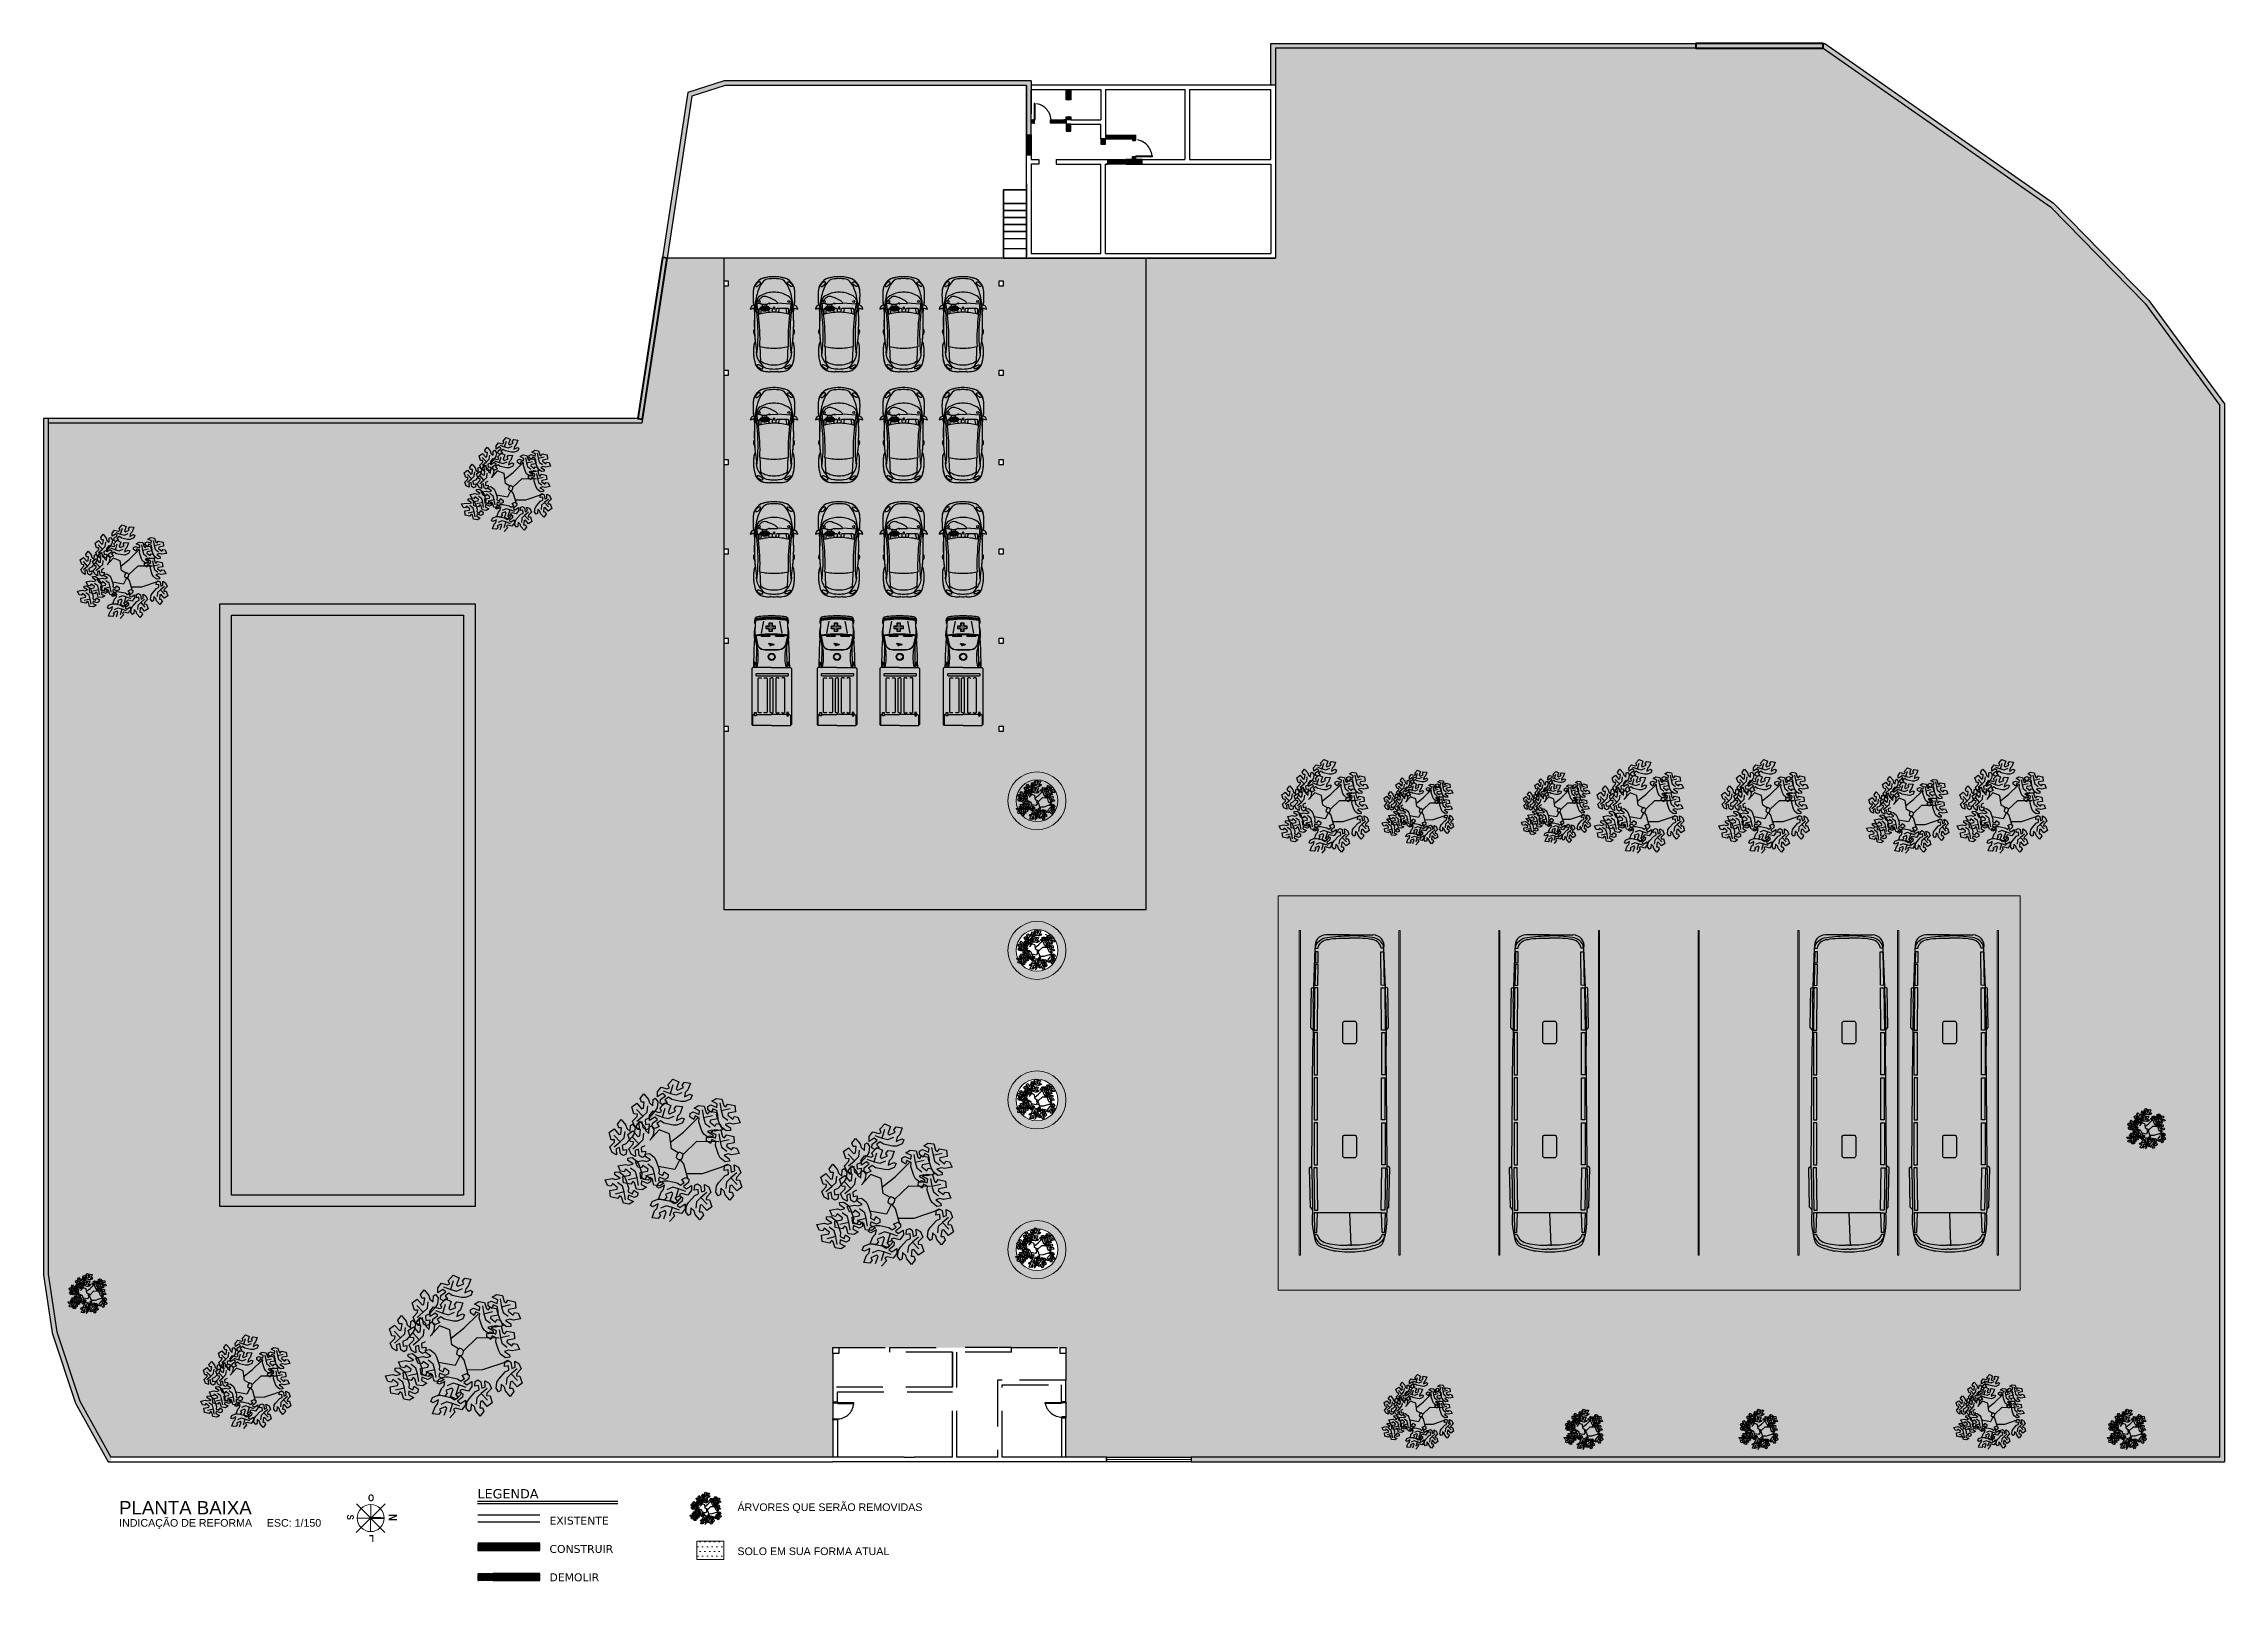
# Model space of a CAD drawing. Header units: metres. Extents: x 1186 to 11427, y -5173 to 11421.
# Drawn here: x 1409.4 to 1503.4, y 1517.4 to 1583.7 of the extents above; entities that cross this region are included whole.
import ezdxf

# ---------------------------------------------------------------- set-up
doc = ezdxf.new("R2010")
doc.units = ezdxf.units.M
doc.header["$LTSCALE"] = 8
for name, pattern in [('DASHED2', [0.375, 0.25, -0.125]), ('HIDDEN', [0.375, 0.25, -0.125]), ('HIDDEN2', [0.1875, 0.125, -0.0625])]:
    doc.linetypes.add(name, pattern=pattern)
doc.layers.get('0').update_dxf_attribs({"lineweight": 5})
for name, color, linetype in [('AL_MOBILIARIO', 8, 'Continuous'), ('AL_VEGETAÇÃO', 84, 'Continuous'), ('ARQ-CONSTRUIR', 160, 'Continuous'), ('ARQ-DEMOLIR', 50, 'DASHED2'), ('ARQ-ELEV6', 1, 'Continuous'), ('ARQ-PAR', 5, 'Continuous'), ('ARQ-PIS', 1, 'Continuous'), ('ARQ-POR', 7, 'Continuous'), ('ARQ-PROJ', 7, 'DASHED2'), ('KIRYA - TEXTO', 7, 'Continuous'), ('PAREDE DEM', 1, 'HIDDEN'), ('PRANCHA', 7, 'Continuous')]:
    doc.layers.add(name, color=color, linetype=linetype)
doc.layers.add('KIRYA - PAREDE', color=7, linetype='Continuous', lineweight=40)
doc.layers.add('KIRYA - SÍMBOLO', color=7, linetype='Continuous', lineweight=5)
doc.styles.add('ARCAD1', font='verdana.ttf')
doc.styles.add('EA_140_1-75', font='swissl.ttf', dxfattribs={"height": 0.263})
doc.styles.add('EA_80_1-75', font='swissl.ttf', dxfattribs={"height": 0.15})
doc.styles.add('TECHNIC_BOLD', font='techb___.ttf')
pattern_1 = [(135, (-3129.61768, 357.834823), (-0.007633217703, -0.007633217703), [])]

msp = doc.modelspace()

# ---------------------------------------------------------------- texts
at = {"layer": 'KIRYA - SÍMBOLO', "style": 'TECHNIC_BOLD'}
for s, rotation, p in [('O', 179.73226, (1423.652, 1521.173)), ('S', 269.73226, (1422.485, 1520.303)), ('L', 179.73226, (1423.644, 1519.42))]:
    msp.add_text(s, height=0.292, rotation=rotation, dxfattribs=at).set_placement(p)
at = {"layer": 'KIRYA - SÍMBOLO', "color": 240, "true_color": 0xed1f24, "style": 'TECHNIC_BOLD'}
msp.add_text('N', height=0.365, rotation=269.73226, dxfattribs=at).set_placement((1424.276, 1520.331))
at = {"layer": 'KIRYA - TEXTO', "color": 4, "style": 'ARCAD1'}
msp.add_text('LEGENDA', height=0.3996, dxfattribs=at).set_placement((1428.111, 1521.004))
at = {"layer": 'KIRYA - TEXTO', "color": 2, "style": 'ARCAD1'}
for s, p in [('EXISTENTE', (1431.214, 1519.876)), ('CONSTRUIR', (1431.214, 1518.654)), ('DEMOLIR', (1431.214, 1517.431))]:
    msp.add_text(s, height=0.3397, dxfattribs=at).set_placement(p)
at = {"layer": 'KIRYA - TEXTO', "attachment_point": 1}
for s, insert, char_height, width, style in [('{\\fArial|b0|i0|c0|p34;PLANTA BAIXA}', (1412.656, 1520.89), 0.57543, 25.7778, 'EA_140_1-75'), ('\\pxt13;{\\fArial|b0|i0|c0|p34;ÁRVORES QUE SERÃO REMOVIDAS}', (1439.321, 1520.788), 0.32819, 24.52347, 'EA_80_1-75'), ('\\pxt13;{\\fArial|b0|i0|c0|p34;INDICAÇÃO DE REFORMA     ESC: 1/150}', (1412.66, 1520.112), 0.32819, 24.52347, 'EA_80_1-75'), ('{\\fArial|b0|i0|c0|p34;SOLO EM SUA FORMA ATUAL}', (1439.321, 1518.887), 0.32819, 24.52347, 'EA_80_1-75')]:
    msp.add_mtext(s, dxfattribs=dict(at, insert=insert, char_height=char_height, width=width, style=style))

# ---------------------------------------------------------------- blocks, each defined once
blk = doc.blocks.new('arv7p')
at = {"layer": 'AL_VEGETAÇÃO', "color": 85}
for p, q in [((110.549, -13.114), (110.69, -12.957)), ((110.69, -12.957), (110.854, -13.032)), ((109.759, -13.507), (109.862, -13.37)), ((109.797, -13.606), (109.759, -13.507)), ((109.878, -13.606), (109.797, -13.606)), ((109.857, -13.785), (109.878, -13.606)), ((109.862, -13.37), (109.998, -13.53)), ((109.998, -13.53), (110.025, -13.632)), ((110.118, -13.715), (110.128, -13.538)), ((110.128, -13.538), (110.188, -13.501)), ((110.188, -13.501), (110.262, -13.601)), ((110.262, -13.601), (110.238, -13.771)), ((110.249, -13.319), (110.352, -13.184)), ((110.254, -13.457), (110.249, -13.319)), ((110.396, -13.362), (110.254, -13.457)), ((110.329, -13.637), (110.333, -13.537)), ((110.333, -13.537), (110.475, -13.427)), ((110.333, -13.537), (110.333, -13.537)), ((110.352, -13.184), (110.53, -13.229)), ((110.475, -13.427), (110.396, -13.362)), ((110.409, -13.286), (110.619, -13.363)), ((110.562, -13.468), (110.456, -13.541)), ((110.456, -13.541), (110.529, -13.628)), ((110.53, -13.229), (110.591, -13.2)), ((110.591, -13.2), (110.549, -13.114)), ((110.549, -13.114), (110.549, -13.114)), ((110.656, -13.534), (110.562, -13.468)), ((110.619, -13.363), (110.695, -13.111)), ((110.619, -13.363), (110.782, -13.406)), ((110.919, -13.588), (110.656, -13.534)), ((110.782, -13.406), (110.949, -13.335)), ((110.854, -13.032), (110.784, -13.23)), ((110.784, -13.23), (110.824, -13.269)), ((110.824, -13.269), (110.991, -13.198)), ((111.027, -13.592), (110.919, -13.588)), ((110.95, -13.128), (111.016, -13.045)), ((110.991, -13.198), (110.95, -13.128)), ((111.042, -13.339), (111.015, -13.461)), ((111.015, -13.461), (111.174, -13.381)), ((111.016, -13.045), (111.186, -13.067)), ((111.187, -13.528), (111.027, -13.592)), ((111.116, -13.264), (111.042, -13.339)), ((111.186, -13.067), (111.116, -13.264)), ((111.174, -13.381), (111.237, -13.415)), ((111.237, -13.415), (111.187, -13.528)), ((111.797, -13.581), (111.915, -13.508)), ((111.951, -13.657), (111.797, -13.581)), ((111.915, -13.508), (112.083, -13.529)), ((112.083, -13.529), (112.134, -13.706)), ((109.114, -14.237), (109.217, -14.101)), ((109.152, -14.336), (109.114, -14.237)), ((109.217, -14.101), (109.353, -14.26)), ((109.484, -14.269), (109.544, -14.231)), ((109.519, -13.745), (109.666, -13.641)), ((109.584, -13.946), (109.519, -13.745)), ((109.544, -14.231), (109.617, -14.331)), ((109.546, -14.152), (109.674, -14.019)), ((109.612, -14.308), (109.546, -14.152)), ((109.68, -13.953), (109.584, -13.946)), ((109.584, -13.946), (109.584, -13.946)), ((109.649, -14.29), (109.753, -14.154)), ((109.835, -14.009), (109.655, -13.818)), ((109.664, -14.153), (109.835, -14.009)), ((109.666, -13.641), (109.802, -13.8)), ((109.674, -14.019), (109.68, -13.953)), ((109.819, -14.166), (109.723, -14.202)), ((109.723, -14.202), (109.734, -14.373)), ((109.753, -14.154), (109.888, -14.313)), ((109.802, -13.8), (109.857, -13.785)), ((109.843, -14.344), (109.819, -14.166)), ((109.835, -14.009), (109.954, -13.89)), ((110.002, -14.063), (109.898, -14.112)), ((109.898, -14.112), (109.908, -14.24)), ((109.908, -14.24), (110.02, -14.221)), ((109.954, -13.89), (109.976, -13.71)), ((110.18, -13.862), (110.002, -14.063)), ((110.02, -14.221), (110.009, -14.354)), ((110.024, -13.99), (110.127, -13.855)), ((110.029, -14.129), (110.024, -13.99)), ((110.025, -13.632), (110.118, -13.715)), ((110.172, -14.034), (110.029, -14.129)), ((110.104, -14.308), (110.108, -14.208)), ((110.108, -14.208), (110.251, -14.098)), ((110.108, -14.208), (110.108, -14.208)), ((110.127, -13.855), (110.305, -13.9)), ((110.251, -14.098), (110.172, -14.034)), ((110.238, -13.771), (110.18, -13.862)), ((110.184, -13.957), (110.395, -14.034)), ((110.337, -14.139), (110.231, -14.213)), ((110.231, -14.213), (110.304, -14.3)), ((110.305, -13.9), (110.366, -13.871)), ((110.324, -13.785), (110.465, -13.628)), ((110.366, -13.871), (110.324, -13.785)), ((110.324, -13.785), (110.324, -13.785)), ((110.408, -13.686), (110.329, -13.637)), ((110.431, -14.205), (110.337, -14.139)), ((110.395, -14.034), (110.471, -13.783)), ((110.395, -14.034), (110.558, -14.078)), ((110.529, -13.628), (110.408, -13.686)), ((110.695, -14.259), (110.431, -14.205)), ((110.465, -13.628), (110.629, -13.703)), ((110.558, -14.078), (110.724, -14.007)), ((110.629, -13.703), (110.559, -13.901)), ((110.559, -13.901), (110.599, -13.941)), ((110.599, -13.941), (110.766, -13.87)), ((110.725, -13.799), (110.791, -13.717)), ((110.766, -13.87), (110.725, -13.799)), ((110.817, -14.01), (110.79, -14.132)), ((110.79, -14.132), (110.949, -14.053)), ((110.791, -13.717), (110.961, -13.738)), ((110.962, -14.199), (110.802, -14.263)), ((110.891, -13.935), (110.817, -14.01)), ((110.961, -13.738), (110.891, -13.935)), ((110.949, -14.053), (111.012, -14.086)), ((111.012, -14.086), (110.962, -14.199)), ((110.988, -14.459), (111.394, -14.059)), ((111.174, -14.027), (111.177, -13.935)), ((111.284, -14.103), (111.174, -14.027)), ((111.177, -13.935), (111.265, -13.889)), ((111.265, -13.889), (111.265, -13.889)), ((111.265, -13.889), (111.432, -13.957)), ((111.323, -13.997), (111.284, -14.103)), ((111.294, -13.78), (111.412, -13.706)), ((111.448, -13.856), (111.294, -13.78)), ((111.439, -14.052), (111.323, -13.997)), ((111.412, -13.706), (111.58, -13.728)), ((111.429, -14.167), (111.439, -14.052)), ((111.514, -14.422), (111.429, -14.167)), ((111.432, -13.957), (111.448, -13.856)), ((111.521, -13.829), (111.56, -14.049)), ((111.56, -14.049), (111.815, -13.989)), ((111.56, -14.049), (111.603, -14.212)), ((111.58, -13.728), (111.631, -13.905)), ((111.603, -14.212), (111.748, -14.321)), ((111.631, -13.905), (111.686, -13.943)), ((111.677, -13.829), (111.68, -13.736)), ((111.787, -13.905), (111.677, -13.829)), ((111.68, -13.736), (111.768, -13.69)), ((111.686, -13.943), (111.74, -13.864)), ((111.74, -13.864), (111.74, -13.864)), ((111.74, -13.864), (111.946, -13.908)), ((111.757, -14.125), (111.742, -14.18)), ((111.742, -14.18), (111.887, -14.288)), ((111.963, -14.087), (111.757, -14.125)), ((111.768, -13.69), (111.768, -13.69)), ((111.768, -13.69), (111.935, -13.758)), ((111.826, -13.799), (111.787, -13.905)), ((111.942, -13.853), (111.826, -13.799)), ((111.887, -14.288), (111.928, -14.218)), ((111.928, -14.218), (112.033, -14.234)), ((111.932, -13.968), (111.942, -13.853)), ((112.017, -14.223), (111.932, -13.968)), ((111.935, -13.758), (111.951, -13.657)), ((111.946, -13.908), (111.963, -14.087)), ((112.068, -14.318), (112.017, -14.223)), ((112.024, -13.63), (112.062, -13.85)), ((112.033, -14.234), (112.099, -14.392)), ((112.062, -13.85), (112.318, -13.791)), ((112.062, -13.85), (112.106, -14.014)), ((112.106, -14.014), (112.251, -14.123)), ((112.134, -13.706), (112.189, -13.744)), ((112.294, -14.204), (112.175, -14.242)), ((112.175, -14.242), (112.323, -14.34)), ((112.189, -13.744), (112.243, -13.665)), ((112.243, -13.665), (112.243, -13.665)), ((112.243, -13.665), (112.449, -13.709)), ((112.26, -13.927), (112.245, -13.981)), ((112.245, -13.981), (112.39, -14.09)), ((112.466, -13.888), (112.26, -13.927)), ((112.396, -14.231), (112.294, -14.204)), ((112.39, -14.09), (112.431, -14.019)), ((112.602, -14.193), (112.396, -14.231)), ((112.431, -14.019), (112.535, -14.036)), ((112.449, -13.709), (112.466, -13.888)), ((112.535, -14.036), (112.602, -14.193)), ((108.875, -14.475), (109.021, -14.371)), ((108.94, -14.676), (108.875, -14.475)), ((108.902, -14.882), (109.03, -14.749)), ((109.035, -14.683), (108.94, -14.676)), ((108.94, -14.676), (108.94, -14.676)), ((109.19, -14.739), (109.011, -14.548)), ((109.019, -14.883), (109.19, -14.739)), ((109.021, -14.371), (109.158, -14.53)), ((109.03, -14.749), (109.035, -14.683)), ((109.234, -14.336), (109.152, -14.336)), ((109.158, -14.53), (109.212, -14.516)), ((109.19, -14.739), (109.31, -14.62)), ((109.212, -14.516), (109.234, -14.336)), ((109.357, -14.793), (109.253, -14.842)), ((109.253, -14.842), (109.264, -14.97)), ((109.31, -14.62), (109.332, -14.44)), ((109.353, -14.26), (109.381, -14.362)), ((109.536, -14.592), (109.357, -14.793)), ((109.381, -14.362), (109.473, -14.446)), ((109.41, -14.528), (109.556, -14.424)), ((109.475, -14.729), (109.41, -14.528)), ((109.437, -14.935), (109.565, -14.802)), ((109.473, -14.446), (109.484, -14.269)), ((109.57, -14.736), (109.475, -14.729)), ((109.475, -14.729), (109.475, -14.729)), ((109.593, -14.501), (109.536, -14.592)), ((109.725, -14.792), (109.546, -14.601)), ((109.554, -14.936), (109.725, -14.792)), ((109.556, -14.424), (109.693, -14.583)), ((109.565, -14.802), (109.57, -14.736)), ((109.617, -14.331), (109.593, -14.501)), ((109.734, -14.373), (109.612, -14.308)), ((109.687, -14.389), (109.649, -14.29)), ((109.769, -14.389), (109.687, -14.389)), ((109.693, -14.583), (109.747, -14.568)), ((109.725, -14.792), (109.845, -14.673)), ((109.747, -14.568), (109.769, -14.389)), ((109.892, -14.846), (109.788, -14.895)), ((109.927, -14.398), (109.843, -14.344)), ((109.843, -14.344), (109.843, -14.344)), ((109.845, -14.673), (109.867, -14.493)), ((109.888, -14.313), (109.916, -14.415)), ((109.916, -14.415), (110.008, -14.498)), ((110.009, -14.354), (109.927, -14.398)), ((110.008, -14.498), (110.019, -14.321)), ((110.019, -14.321), (110.079, -14.284)), ((110.301, -14.396), (110.031, -14.69)), ((110.128, -14.554), (110.071, -14.645)), ((110.079, -14.284), (110.152, -14.384)), ((110.183, -14.357), (110.104, -14.308)), ((110.152, -14.384), (110.128, -14.554)), ((110.304, -14.3), (110.183, -14.357)), ((110.594, -14.511), (110.301, -14.396)), ((110.65, -14.932), (110.594, -14.511)), ((110.625, -14.744), (110.988, -14.459)), ((110.802, -14.263), (110.695, -14.259)), ((110.977, -15.1), (111.371, -14.722)), ((111.371, -14.722), (111.991, -14.732)), ((111.565, -14.517), (111.514, -14.422)), ((111.7, -14.623), (111.565, -14.517)), ((111.643, -14.705), (111.646, -14.613)), ((111.753, -14.781), (111.643, -14.705)), ((111.646, -14.613), (111.734, -14.567)), ((111.791, -14.403), (111.672, -14.441)), ((111.672, -14.441), (111.82, -14.539)), ((111.823, -14.61), (111.7, -14.623)), ((111.734, -14.567), (111.734, -14.567)), ((111.734, -14.567), (111.901, -14.634)), ((111.792, -14.675), (111.753, -14.781)), ((111.763, -14.458), (111.881, -14.384)), ((111.917, -14.534), (111.763, -14.458)), ((111.893, -14.43), (111.791, -14.403)), ((111.908, -14.73), (111.792, -14.675)), ((111.82, -14.539), (111.823, -14.61)), ((111.881, -14.384), (112.049, -14.406)), ((112.099, -14.392), (111.893, -14.43)), ((111.899, -14.844), (111.908, -14.73)), ((111.983, -15.1), (111.899, -14.844)), ((111.901, -14.634), (111.917, -14.534)), ((111.99, -14.507), (112.029, -14.727)), ((112.029, -14.727), (112.284, -14.667)), ((112.029, -14.727), (112.072, -14.89)), ((112.049, -14.406), (112.1, -14.583)), ((112.203, -14.424), (112.068, -14.318)), ((112.1, -14.583), (112.155, -14.621)), ((112.155, -14.621), (112.209, -14.542)), ((112.326, -14.411), (112.203, -14.424)), ((112.209, -14.542), (112.209, -14.542)), ((112.209, -14.542), (112.415, -14.586)), ((112.226, -14.803), (112.211, -14.858)), ((112.211, -14.858), (112.356, -14.966)), ((112.432, -14.765), (112.226, -14.803)), ((112.323, -14.34), (112.326, -14.411)), ((112.415, -14.586), (112.432, -14.765)), ((108.967, -15.038), (108.902, -14.882)), ((109.09, -15.103), (108.967, -15.038)), ((109.174, -14.896), (109.079, -14.932)), ((109.079, -14.932), (109.09, -15.103)), ((109.134, -15.414), (109.34, -15.376)), ((109.2, -15.571), (109.134, -15.414)), ((109.198, -15.074), (109.174, -14.896)), ((109.283, -15.128), (109.198, -15.074)), ((109.198, -15.074), (109.198, -15.074)), ((109.264, -14.97), (109.375, -14.951)), ((109.364, -15.084), (109.283, -15.128)), ((109.34, -15.376), (109.441, -15.403)), ((109.375, -14.951), (109.364, -15.084)), ((109.41, -15.196), (109.533, -15.183)), ((109.412, -15.267), (109.41, -15.196)), ((109.56, -15.365), (109.412, -15.267)), ((109.502, -15.091), (109.437, -14.935)), ((109.441, -15.403), (109.56, -15.365)), ((109.625, -15.156), (109.502, -15.091)), ((109.533, -15.183), (109.668, -15.289)), ((109.709, -14.949), (109.614, -14.985)), ((109.614, -14.985), (109.625, -15.156)), ((109.627, -15.301), (109.834, -15.263)), ((109.694, -15.459), (109.627, -15.301)), ((109.668, -15.289), (109.719, -15.384)), ((109.798, -15.476), (109.694, -15.459)), ((109.733, -15.127), (109.709, -14.949)), ((109.719, -15.384), (109.803, -15.639)), ((109.818, -15.181), (109.733, -15.127)), ((109.733, -15.127), (109.733, -15.127)), ((109.788, -14.895), (109.799, -15.023)), ((109.839, -15.405), (109.798, -15.476)), ((109.799, -15.023), (109.91, -15.004)), ((109.899, -15.137), (109.818, -15.181)), ((109.834, -15.263), (109.935, -15.291)), ((109.984, -15.514), (109.839, -15.405)), ((109.91, -15.004), (109.899, -15.137)), ((109.903, -15.084), (110.027, -15.07)), ((109.906, -15.155), (109.903, -15.084)), ((110.054, -15.252), (109.906, -15.155)), ((109.935, -15.291), (110.054, -15.252)), ((110.123, -15.481), (109.979, -15.372)), ((110.027, -15.07), (110.162, -15.176)), ((110.167, -15.644), (110.123, -15.481)), ((110.162, -15.176), (110.212, -15.272)), ((110.212, -15.272), (110.297, -15.527)), ((110.74, -15.521), (110.267, -15.436)), ((110.842, -15.047), (110.65, -14.932)), ((110.887, -15.237), (110.74, -15.521)), ((110.798, -15.097), (110.781, -15.186)), ((110.781, -15.186), (110.832, -15.233)), ((110.841, -15.047), (110.798, -15.097)), ((110.832, -15.233), (110.887, -15.237)), ((110.874, -15.028), (110.841, -15.047)), ((110.931, -15.06), (110.874, -15.028)), ((110.887, -15.237), (110.933, -15.228)), ((110.887, -15.237), (110.988, -15.363)), ((110.977, -15.1), (110.931, -15.06)), ((110.933, -15.228), (110.961, -15.194)), ((110.961, -15.194), (110.975, -15.121)), ((110.975, -15.121), (110.977, -15.1)), ((110.988, -15.363), (111.112, -15.794)), ((111.529, -15.636), (112.25, -15.394)), ((112.034, -15.195), (111.983, -15.1)), ((112.169, -15.301), (112.034, -15.195)), ((112.072, -14.89), (112.217, -14.999)), ((112.26, -15.081), (112.141, -15.119)), ((112.141, -15.119), (112.289, -15.217)), ((112.147, -15.547), (112.158, -15.413)), ((112.158, -15.413), (112.24, -15.37)), ((112.292, -15.288), (112.169, -15.301)), ((112.24, -15.37), (112.324, -15.423)), ((112.362, -15.108), (112.26, -15.081)), ((112.289, -15.217), (112.292, -15.288)), ((112.324, -15.423), (112.324, -15.423)), ((112.324, -15.423), (112.348, -15.602)), ((112.356, -14.966), (112.397, -14.896)), ((112.568, -15.07), (112.362, -15.108)), ((112.397, -14.896), (112.502, -14.912)), ((112.444, -15.565), (112.433, -15.394)), ((112.433, -15.394), (112.555, -15.459)), ((112.502, -14.912), (112.568, -15.07)), ((112.555, -15.459), (112.62, -15.616)), ((108.763, -15.817), (108.969, -15.78)), ((108.83, -15.975), (108.763, -15.817)), ((108.934, -15.992), (108.83, -15.975)), ((108.899, -16.122), (109.105, -16.084)), ((108.975, -15.921), (108.934, -15.992)), ((108.969, -15.78), (109.071, -15.807)), ((109.12, -16.03), (108.975, -15.921)), ((109.039, -15.6), (109.162, -15.586)), ((109.042, -15.671), (109.039, -15.6)), ((109.19, -15.769), (109.042, -15.671)), ((109.071, -15.807), (109.19, -15.769)), ((109.105, -16.084), (109.12, -16.03)), ((109.259, -15.997), (109.114, -15.888)), ((109.162, -15.586), (109.297, -15.692)), ((109.305, -15.588), (109.2, -15.571)), ((109.303, -16.16), (109.259, -15.997)), ((109.27, -15.719), (109.476, -15.68)), ((109.287, -15.898), (109.27, -15.719)), ((109.493, -15.942), (109.287, -15.898)), ((109.297, -15.692), (109.348, -15.788)), ((109.345, -15.517), (109.305, -15.588)), ((109.49, -15.626), (109.345, -15.517)), ((109.348, -15.788), (109.433, -16.043)), ((109.673, -15.757), (109.418, -15.816)), ((109.433, -16.043), (109.423, -16.158)), ((109.476, -15.68), (109.49, -15.626)), ((109.63, -15.593), (109.485, -15.484)), ((109.547, -15.863), (109.493, -15.942)), ((109.493, -15.942), (109.493, -15.942)), ((109.602, -15.901), (109.547, -15.863)), ((109.652, -16.078), (109.602, -15.901)), ((109.673, -15.757), (109.63, -15.593)), ((109.821, -16.099), (109.652, -16.078)), ((109.712, -15.977), (109.673, -15.757)), ((109.763, -15.606), (109.969, -15.568)), ((109.781, -15.786), (109.763, -15.606)), ((109.987, -15.829), (109.781, -15.786)), ((109.801, -15.849), (109.785, -15.95)), ((109.785, -15.95), (109.938, -16.026)), ((109.803, -15.639), (109.794, -15.754)), ((109.794, -15.754), (109.91, -15.808)), ((109.967, -15.917), (109.801, -15.849)), ((109.938, -16.026), (109.821, -16.099)), ((109.91, -15.808), (109.949, -15.702)), ((110.167, -15.644), (109.911, -15.704)), ((109.949, -15.702), (110.059, -15.778)), ((110.056, -15.871), (109.967, -15.917)), ((109.967, -15.917), (109.967, -15.917)), ((109.969, -15.568), (109.984, -15.514)), ((110.041, -15.75), (109.987, -15.829)), ((109.987, -15.829), (109.987, -15.829)), ((110.096, -15.788), (110.041, -15.75)), ((110.059, -15.778), (110.056, -15.871)), ((110.146, -15.965), (110.096, -15.788)), ((110.314, -15.987), (110.146, -15.965)), ((110.206, -15.865), (110.167, -15.644)), ((110.232, -16.018), (110.282, -15.905)), ((110.295, -16.051), (110.232, -16.018)), ((110.295, -15.737), (110.278, -15.837)), ((110.278, -15.837), (110.432, -15.914)), ((110.282, -15.905), (110.441, -15.841)), ((110.297, -15.527), (110.287, -15.641)), ((110.287, -15.641), (110.403, -15.696)), ((110.461, -15.805), (110.295, -15.737)), ((110.453, -15.972), (110.295, -16.051)), ((110.432, -15.914), (110.314, -15.987)), ((110.352, -16.169), (110.427, -16.094)), ((110.403, -15.696), (110.443, -15.59)), ((110.427, -16.094), (110.453, -15.972)), ((110.441, -15.841), (110.549, -15.845)), ((110.443, -15.59), (110.553, -15.666)), ((110.55, -15.759), (110.461, -15.805)), ((110.461, -15.805), (110.461, -15.805)), ((110.686, -16.026), (110.519, -16.097)), ((110.549, -15.845), (110.812, -15.899)), ((110.553, -15.666), (110.55, -15.759)), ((110.849, -16.07), (110.686, -16.026)), ((110.849, -16.07), (110.773, -16.322)), ((110.812, -15.899), (110.907, -15.965)), ((111.059, -16.147), (110.849, -16.07)), ((110.907, -15.965), (111.012, -15.891)), ((110.94, -15.804), (111.061, -15.747)), ((111.012, -15.891), (110.94, -15.804)), ((111.135, -15.896), (110.993, -16.006)), ((110.993, -16.006), (111.072, -16.07)), ((111.061, -15.747), (111.139, -15.796)), ((111.068, -15.639), (111.529, -15.636)), ((111.072, -16.07), (111.215, -15.975)), ((111.139, -15.796), (111.135, -15.896)), ((111.135, -15.896), (111.135, -15.896)), ((111.215, -15.975), (111.22, -16.114)), ((111.297, -16.105), (111.308, -15.972)), ((111.409, -16.086), (111.297, -16.105)), ((111.308, -15.972), (111.39, -15.928)), ((111.39, -15.928), (111.474, -15.982)), ((111.42, -16.214), (111.409, -16.086)), ((111.474, -15.982), (111.474, -15.982)), ((111.474, -15.982), (111.499, -16.16)), ((111.594, -16.124), (111.583, -15.953)), ((111.583, -15.953), (111.705, -16.018)), ((111.705, -16.018), (111.771, -16.174)), ((111.905, -16.167), (111.929, -15.997)), ((111.929, -15.997), (111.986, -15.905)), ((111.986, -15.905), (112.165, -15.704)), ((112.049, -16.052), (112.038, -16.229)), ((112.142, -16.136), (112.049, -16.052)), ((112.259, -15.528), (112.147, -15.547)), ((112.165, -15.704), (112.269, -15.656)), ((112.212, -15.878), (112.191, -16.058)), ((112.332, -15.758), (112.212, -15.878)), ((112.269, -15.656), (112.259, -15.528)), ((112.31, -15.982), (112.289, -16.162)), ((112.365, -15.968), (112.31, -15.982)), ((112.503, -15.615), (112.332, -15.758)), ((112.332, -15.758), (112.512, -15.95)), ((112.348, -15.602), (112.444, -15.565)), ((112.501, -16.127), (112.365, -15.968)), ((112.493, -15.748), (112.487, -15.815)), ((112.487, -15.815), (112.582, -15.822)), ((112.62, -15.616), (112.493, -15.748)), ((112.648, -16.022), (112.501, -16.127)), ((112.582, -15.822), (112.582, -15.822)), ((112.582, -15.822), (112.648, -16.022)), ((108.916, -16.302), (108.899, -16.122)), ((109.122, -16.345), (108.916, -16.302)), ((109.303, -16.16), (109.047, -16.22)), ((109.176, -16.267), (109.122, -16.345)), ((109.122, -16.345), (109.122, -16.345)), ((109.231, -16.305), (109.176, -16.267)), ((109.282, -16.481), (109.231, -16.305)), ((109.45, -16.503), (109.282, -16.481)), ((109.342, -16.381), (109.303, -16.16)), ((109.43, -16.253), (109.414, -16.354)), ((109.414, -16.354), (109.568, -16.43)), ((109.423, -16.158), (109.539, -16.212)), ((109.597, -16.321), (109.43, -16.253)), ((109.568, -16.43), (109.45, -16.503)), ((109.539, -16.212), (109.578, -16.106)), ((109.578, -16.106), (109.689, -16.182)), ((109.685, -16.275), (109.597, -16.321)), ((109.597, -16.321), (109.597, -16.321)), ((109.689, -16.182), (109.685, -16.275)), ((110.05, -16.545), (110.1, -16.431)), ((110.113, -16.578), (110.05, -16.545)), ((110.1, -16.431), (110.259, -16.367)), ((110.101, -16.893), (110.171, -16.695)), ((110.271, -16.499), (110.113, -16.578)), ((110.171, -16.695), (110.245, -16.621)), ((110.245, -16.621), (110.271, -16.499)), ((110.259, -16.367), (110.367, -16.371)), ((110.282, -16.366), (110.352, -16.169)), ((110.452, -16.387), (110.282, -16.366)), ((110.463, -16.69), (110.296, -16.761)), ((110.504, -16.553), (110.337, -16.624)), ((110.367, -16.371), (110.631, -16.425)), ((110.519, -16.305), (110.452, -16.387)), ((110.502, -16.73), (110.463, -16.69)), ((110.644, -16.163), (110.478, -16.235)), ((110.478, -16.235), (110.519, -16.305)), ((110.667, -16.597), (110.504, -16.553)), ((110.667, -16.597), (110.591, -16.848)), ((110.614, -16.401), (110.684, -16.203)), ((110.778, -16.476), (110.614, -16.401)), ((110.631, -16.425), (110.725, -16.491)), ((110.684, -16.203), (110.644, -16.163)), ((110.877, -16.673), (110.667, -16.597)), ((110.725, -16.491), (110.83, -16.418)), ((110.758, -16.331), (110.879, -16.273)), ((110.83, -16.418), (110.758, -16.331)), ((110.919, -16.319), (110.778, -16.476)), ((110.953, -16.422), (110.811, -16.533)), ((110.811, -16.533), (110.89, -16.597)), ((110.938, -16.204), (110.878, -16.233)), ((110.878, -16.233), (110.919, -16.319)), ((110.879, -16.273), (110.958, -16.322)), ((110.89, -16.597), (111.033, -16.502)), ((110.919, -16.319), (110.919, -16.319)), ((111.038, -16.64), (110.935, -16.775)), ((111.117, -16.249), (110.938, -16.204)), ((110.958, -16.322), (110.953, -16.422)), ((110.953, -16.422), (110.953, -16.422)), ((111.033, -16.502), (111.038, -16.64)), ((111.055, -16.725), (111.08, -16.555)), ((111.08, -16.555), (111.137, -16.464)), ((111.22, -16.114), (111.117, -16.249)), ((111.137, -16.464), (111.316, -16.263)), ((111.199, -16.61), (111.189, -16.787)), ((111.292, -16.694), (111.199, -16.61)), ((111.319, -16.796), (111.292, -16.694)), ((111.316, -16.263), (111.42, -16.214)), ((111.363, -16.436), (111.341, -16.616)), ((111.482, -16.317), (111.363, -16.436)), ((111.461, -16.54), (111.439, -16.72)), ((111.515, -16.526), (111.461, -16.54)), ((111.654, -16.173), (111.482, -16.317)), ((111.482, -16.317), (111.662, -16.508)), ((111.499, -16.16), (111.594, -16.124)), ((111.651, -16.685), (111.515, -16.526)), ((111.643, -16.307), (111.637, -16.373)), ((111.637, -16.373), (111.733, -16.38)), ((111.771, -16.174), (111.643, -16.307)), ((111.798, -16.581), (111.651, -16.685)), ((111.733, -16.38), (111.733, -16.38)), ((111.733, -16.38), (111.798, -16.581)), ((111.978, -16.267), (111.905, -16.167)), ((112.038, -16.229), (111.978, -16.267)), ((112.169, -16.238), (112.142, -16.136)), ((112.305, -16.397), (112.169, -16.238)), ((112.289, -16.162), (112.37, -16.162)), ((112.408, -16.261), (112.305, -16.397)), ((112.37, -16.162), (112.408, -16.261)), ((110.27, -16.914), (110.101, -16.893)), ((110.337, -16.832), (110.27, -16.914)), ((110.296, -16.761), (110.337, -16.832)), ((110.433, -16.927), (110.502, -16.73)), ((110.737, -16.845), (110.596, -17.002)), ((110.756, -16.731), (110.696, -16.759)), ((110.696, -16.759), (110.737, -16.845)), ((110.737, -16.845), (110.737, -16.845)), ((110.935, -16.775), (110.756, -16.731)), ((111.129, -16.825), (111.055, -16.725)), ((111.189, -16.787), (111.129, -16.825)), ((111.455, -16.955), (111.319, -16.796)), ((111.439, -16.72), (111.521, -16.72)), ((111.558, -16.819), (111.455, -16.955)), ((111.521, -16.72), (111.558, -16.819))]:
    blk.add_line(p, q, dxfattribs=at)
blk = doc.blocks.new('car5p')
at = {"layer": 'AL_MOBILIARIO'}
for p, q in [((51.505, -35.65), (51.493, -35.833)), ((51.528, -35.533), (51.505, -35.65)), ((51.582, -35.415), (51.528, -35.533)), ((51.656, -35.321), (51.582, -35.415)), ((51.743, -35.252), (51.656, -35.321)), ((51.844, -35.205), (51.743, -35.252)), ((52.093, -35.149), (51.844, -35.205)), ((52.302, -35.134), (52.093, -35.149)), ((52.503, -35.136), (52.302, -35.134)), ((52.636, -35.145), (52.503, -35.136)), ((52.795, -35.211), (52.636, -35.145)), ((53.102, -35.186), (52.795, -35.211)), ((53.177, -35.137), (53.102, -35.186)), ((53.217, -35.131), (53.177, -35.137)), ((53.177, -35.137), (53.177, -35.137)), ((53.273, -35.141), (53.217, -35.131)), ((53.295, -35.153), (53.273, -35.141)), ((53.304, -35.176), (53.295, -35.153)), ((54.039, -35.185), (53.304, -35.176)), ((54.149, -35.47), (53.984, -35.436)), ((54.239, -35.153), (54.039, -35.185)), ((54.206, -35.482), (54.176, -35.476)), ((54.261, -35.015), (54.196, -34.997)), ((54.196, -34.997), (54.239, -35.153)), ((54.253, -35.2), (54.196, -34.997)), ((54.232, -35.529), (54.215, -35.442)), ((54.239, -35.702), (54.215, -35.81)), ((54.244, -35.528), (54.227, -35.441)), ((54.251, -35.701), (54.227, -35.809)), ((54.242, -35.515), (54.276, -35.518)), ((54.248, -35.713), (54.282, -35.711)), ((54.253, -35.2), (54.367, -35.175)), ((54.315, -35.054), (54.261, -35.015)), ((54.303, -35.52), (54.409, -35.529)), ((54.308, -35.71), (54.407, -35.705)), ((54.352, -35.11), (54.315, -35.054)), ((54.351, -35.179), (54.367, -35.211)), ((54.361, -35.138), (54.352, -35.11)), ((54.659, -35.118), (54.361, -35.138)), ((54.418, -35.421), (54.44, -35.285)), ((54.774, -35.117), (54.659, -35.118)), ((54.958, -35.121), (54.774, -35.117)), ((55.092, -35.143), (54.958, -35.121)), ((55.217, -35.19), (55.092, -35.143)), ((55.331, -35.263), (55.217, -35.19)), ((55.431, -35.368), (55.331, -35.263)), ((55.499, -35.47), (55.431, -35.368)), ((55.572, -35.741), (55.499, -35.47)), ((51.493, -35.833), (51.504, -35.866)), ((51.505, -36.173), (51.494, -36.205)), ((51.494, -36.205), (51.504, -36.387)), ((51.504, -35.866), (51.5, -36.02)), ((51.5, -36.02), (51.505, -36.173)), ((51.504, -36.387), (51.528, -36.511)), ((51.528, -36.511), (51.55, -36.567)), ((51.55, -36.567), (51.58, -36.622)), ((51.58, -36.622), (51.656, -36.72)), ((53.97, -36.665), (54.161, -36.665)), ((54.215, -36.524), (53.991, -36.574)), ((54.154, -35.782), (54.045, -35.806)), ((54.213, -36.24), (54.048, -36.205)), ((54.161, -36.099), (54.055, -36.099)), ((54.215, -35.768), (54.182, -35.776)), ((54.215, -36.61), (54.215, -36.153)), ((54.231, -35.999), (54.262, -36.005)), ((54.231, -36.06), (54.262, -36.054)), ((54.409, -36.751), (54.45, -36.177)), ((54.433, -36.162), (54.425, -35.85)), ((55.423, -36.689), (55.5, -36.571)), ((55.5, -36.571), (55.572, -36.3)), ((55.591, -35.975), (55.572, -35.741)), ((55.572, -36.3), (55.591, -36.065)), ((55.591, -36.065), (55.591, -35.975)), ((51.656, -36.72), (51.743, -36.789)), ((51.743, -36.789), (51.844, -36.835)), ((51.844, -36.835), (52.009, -36.878)), ((52.009, -36.878), (52.093, -36.892)), ((52.093, -36.892), (52.302, -36.906)), ((52.302, -36.906), (52.421, -36.908)), ((52.421, -36.908), (52.504, -36.905)), ((52.504, -36.905), (52.577, -36.895)), ((52.577, -36.895), (52.653, -36.88)), ((52.653, -36.88), (52.798, -36.828)), ((52.798, -36.828), (53.092, -36.852)), ((53.092, -36.852), (53.144, -36.892)), ((53.144, -36.892), (53.208, -36.908)), ((53.208, -36.908), (53.27, -36.9)), ((53.27, -36.9), (53.296, -36.888)), ((53.296, -36.888), (53.306, -36.861)), ((53.306, -36.861), (53.582, -36.869)), ((53.582, -36.869), (53.804, -36.866)), ((53.804, -36.866), (54.039, -36.856)), ((54.039, -36.856), (54.239, -36.888)), ((54.253, -36.84), (54.196, -37.043)), ((54.239, -36.888), (54.196, -37.043)), ((54.196, -37.043), (54.258, -37.026)), ((54.253, -36.84), (54.367, -36.865)), ((54.258, -37.026), (54.315, -36.987)), ((54.315, -36.987), (54.353, -36.93)), ((54.351, -36.862), (54.367, -36.829)), ((54.353, -36.93), (54.359, -36.902)), ((54.359, -36.902), (54.659, -36.922)), ((54.659, -36.922), (54.774, -36.924)), ((54.774, -36.924), (54.958, -36.92)), ((54.958, -36.92), (55.089, -36.899)), ((55.089, -36.899), (55.218, -36.851)), ((55.218, -36.851), (55.331, -36.78)), ((55.331, -36.78), (55.387, -36.723)), ((55.387, -36.723), (55.423, -36.689))]:
    blk.add_line(p, q, dxfattribs=at)
for points in [[(54.215, -35.419, 0.414214), (54.161, -35.365), (54, -35.365)], [(54.056, -35.958), (54.161, -35.958, 0.414214), (54.215, -35.903), (54.215, -35.837)]]:
    blk.add_lwpolyline(points, format="xyb", dxfattribs=at)
for points in [[(54.215, -35.465), (54.215, -35.442)], [(54.215, -35.81), (54.215, -35.768)]]:
    blk.add_lwpolyline(points, dxfattribs=at)
for centre, radius, start, end in [((53.045, -35.836), 1.552, 173.27164, 179.99061), ((52.021, -35.688), 0.518, 134.81564, 176.20911), ((52.014, -35.801), 0.386, 118.53774, 176.70222), ((51.984, -35.645), 0.461, 107.66668, 135.36537), ((52.713, -35.972), 0.923, 144.56054, 182.98073), ((52.535, -36.313), 1.106, 118.62149, 129.65833), ((52.302, -36.644), 1.509, 88.2419, 107.66668), ((54.975, -101.77), 66.401, 92.06958, 92.69392), ((52.34, -35.956), 0.699, 83.04676, 118.62149), ((53.463, -41.397), 6.222, 92.66451, 100.89347), ((53.106, -27.987), 7.346, 263.60374, 275.11547), ((52.421, -36.059), 0.927, 66.16946, 94.45235), ((54.64, -35.944), 2.13, 165.5498, 182.06298), ((52.882, -26.178), 9.239, 268.10849, 276.72686), ((53.217, -35.299), 0.167, 70.42196, 137.68152), ((53.194, -35.175), 0.0208, 117.35527, 198.69527), ((53.582, -42.914), 7.743, 83.68625, 93.01736), ((53.217, -35.221), 0.072, 86.35174, 116.78191), ((53.229, -35.293), 0.144, 74.07499, 92.89534), ((53.265, -35.165), 0.0111, 290.95629, 74.07499), ((53.269, -35.176), 0.0346, 358.95295, 82.65299), ((53.485, -30.452), 4.859, 273.25865, 281.25718), ((52.788, -25.565), 9.859, 276.85382, 280.43198), ((51.036, -36.108), 3.024, 1.66286, 14.44656), ((54.774, -39.117), 4, 97.67958, 100.5813), ((54.18, -35.184), 0.187, 2.58953, 85.16419), ((54.774, -39.117), 4, 87.36171, 95.92065), ((54.287, -37.287), 2.074, 67.76563, 85.95499), ((54.402, -35.654), 0.428, 22.2685, 66.45681), ((53.724, -36.02), 1.197, 359.96603, 26.18421), ((54.923, -35.769), 0.649, 27.47056, 86.89585), ((54.802, -36.174), 0.851, 45.03952, 71.51269), ((55.125, -35.814), 0.368, 3.57654, 41.06545), ((54.158, -35.975), 1.433, 358.20299, 20.65704), ((51.594, -35.818), 0.102, 189.80437, 208.96701), ((51.594, -36.222), 0.102, 151.03299, 170.19563), ((53.045, -36.205), 1.552, 180.00939, 186.72836), ((52.413, -35.992), 0.914, 174.11857, 181.75432), ((52.413, -36.048), 0.914, 178.24568, 185.88143), ((52.021, -36.352), 0.518, 183.79089, 225.18436), ((50.991, -35.875), 0.514, 357.37003, 0.84025), ((50.991, -36.165), 0.514, 359.15975, 2.62997), ((66.888, -37.095), 15.317, 175.07324, 175.97741), ((66.888, -34.946), 15.317, 184.02259, 184.92676), ((52.014, -36.239), 0.386, 183.29778, 241.46226), ((52.713, -36.068), 0.923, 177.01927, 215.43946), ((52.535, -35.727), 1.106, 230.34167, 241.37851), ((54.975, 29.73), 66.401, 267.30608, 267.93042), ((54.64, -36.097), 2.13, 177.93702, 194.4502), ((52.882, -45.863), 9.239, 83.27314, 91.89151), ((51.036, -35.932), 3.024, 345.55344, 358.33714), ((54.161, -36.153), 0.0544, 0, 90), ((54.161, -36.61), 0.0544, 270, 360), ((54.231, -36.03), 0.0305, 67.38014, 292.61986), ((54.262, -36.03), 0.0244, 270, 90), ((54.402, -36.387), 0.428, 293.54319, 337.7315), ((53.724, -36.021), 1.197, 333.81579, 0.03397), ((54.923, -36.271), 0.649, 273.10415, 332.52944), ((54.802, -35.866), 0.851, 288.48731, 314.96048), ((55.125, -36.227), 0.368, 318.93455, 356.42346), ((54.009, -35.979), 1.496, 358.40228, 7.20641), ((54.009, -36.062), 1.496, 352.79359, 1.59772), ((54.158, -36.065), 1.433, 339.34296, 1.79701), ((51.984, -36.396), 0.461, 224.63463, 252.33332), ((52.302, -35.397), 1.509, 252.33332, 271.7581), ((52.34, -36.084), 0.699, 241.37851, 276.95324), ((53.106, -44.053), 7.346, 84.88453, 96.39626), ((53.463, -30.643), 6.222, 259.10653, 267.33549), ((52.421, -35.982), 0.927, 265.54765, 293.83054), ((53.217, -36.742), 0.167, 222.31848, 289.57804), ((53.194, -36.865), 0.0208, 161.30473, 242.64473), ((53.582, -29.126), 7.743, 266.98264, 276.31375), ((53.217, -36.819), 0.072, 243.21809, 273.64826), ((53.229, -36.747), 0.144, 267.10466, 285.92501), ((53.265, -36.875), 0.0111, 285.92501, 69.04371), ((53.269, -36.865), 0.0346, 277.34701, 1.04705), ((53.485, -41.588), 4.859, 78.74282, 86.74135), ((52.788, -46.476), 9.859, 79.56802, 83.14618), ((54.774, -32.924), 4, 259.4187, 262.32042), ((54.18, -36.857), 0.187, 274.83581, 357.41047), ((54.774, -32.924), 4, 264.07935, 272.63829), ((54.287, -34.754), 2.074, 274.04501, 292.23437)]:
    blk.add_arc(centre, radius, start, end, dxfattribs=at)
at = {"layer": 'AL_MOBILIARIO', "extrusion": (0, 0, -1)}
for centre, major_axis, ratio in [((51.702, -35.417), (0.067, 0.121), 0.405921), ((55.269, -35.331), (0.09, -0.102), 0.463754)]:
    blk.add_ellipse(centre, major_axis=major_axis, ratio=ratio, dxfattribs=at)
at = {"layer": 'AL_MOBILIARIO'}
for centre in [(54.519, -35.376), (54.519, -36.659)]:
    blk.add_ellipse(centre, major_axis=(0, -0.0467), ratio=0.983266, start_param=4.712389, end_param=10.995574, dxfattribs=at)
for centre, major_axis, ratio in [((51.702, -36.623), (0.067, -0.121), 0.405921), ((55.269, -36.71), (0.09, 0.102), 0.463754)]:
    blk.add_ellipse(centre, major_axis=major_axis, ratio=ratio, dxfattribs=at)
for points, knots in [([(54.309, -35.703), (54.311, -35.689), (54.298, -35.768), (54.28, -35.79), (54.252, -35.829), (54.22, -35.839), (54.186, -35.833), (54.163, -35.794), (54.13, -35.744), (54.117, -35.673), (54.118, -35.594), (54.128, -35.521), (54.151, -35.461), (54.179, -35.425), (54.209, -35.413), (54.232, -35.418), (54.252, -35.425), (54.267, -35.448), (54.295, -35.487), (54.311, -35.573), (54.321, -35.608), (54.306, -35.717), (54.309, -35.703)], [0, 0, 0, 0, 0.03969, 0.089634, 0.13125, 0.1542862, 0.1797268, 0.2207266, 0.2680991, 0.3447665, 0.4095645, 0.4843001, 0.541515, 0.5817687, 0.6060665, 0.6262474, 0.6436722, 0.6634686, 0.6988791, 0.7758465, 0.8696394, 0.907731, 0.907731, 0.907731, 0.907731]), ([(54.282, -35.705), (54.281, -35.71), (54.28, -35.715), (54.278, -35.726), (54.276, -35.732), (54.272, -35.749), (54.27, -35.756), (54.265, -35.765), (54.263, -35.768), (54.259, -35.775), (54.257, -35.777), (54.251, -35.785), (54.246, -35.792), (54.239, -35.8), (54.236, -35.802), (54.231, -35.806), (54.229, -35.807), (54.225, -35.809), (54.223, -35.81), (54.217, -35.81), (54.213, -35.81), (54.208, -35.809), (54.207, -35.808), (54.204, -35.807), (54.202, -35.805), (54.197, -35.8), (54.194, -35.796), (54.189, -35.787), (54.185, -35.781), (54.179, -35.771), (54.176, -35.766), (54.169, -35.755), (54.166, -35.749), (54.16, -35.737), (54.157, -35.73), (54.153, -35.717), (54.152, -35.71), (54.147, -35.688), (54.146, -35.672), (54.144, -35.641), (54.144, -35.625), (54.147, -35.578), (54.151, -35.547), (54.162, -35.506), (54.167, -35.495), (54.174, -35.479), (54.177, -35.473), (54.184, -35.462), (54.188, -35.457), (54.194, -35.45), (54.198, -35.448), (54.204, -35.444), (54.208, -35.442), (54.212, -35.442), (54.213, -35.442), (54.217, -35.442), (54.219, -35.442), (54.224, -35.444), (54.227, -35.444), (54.232, -35.446), (54.233, -35.447), (54.234, -35.448), (54.234, -35.448), (54.235, -35.448), (54.236, -35.449), (54.238, -35.452), (54.24, -35.454), (54.244, -35.46), (54.246, -35.462), (54.249, -35.467), (54.251, -35.47), (54.255, -35.477), (54.258, -35.481), (54.263, -35.49), (54.265, -35.495), (54.269, -35.505), (54.27, -35.511), (54.275, -35.527), (54.278, -35.539), (54.282, -35.557), (54.283, -35.563), (54.285, -35.575), (54.286, -35.58), (54.289, -35.594), (54.29, -35.603), (54.29, -35.622), (54.289, -35.629), (54.288, -35.642), (54.288, -35.648), (54.286, -35.669), (54.283, -35.688), (54.282, -35.699), (54.282, -35.701), (54.282, -35.703), (54.282, -35.704), (54.282, -35.705), (54.282, -35.705), (54.282, -35.705)], [0.497033, 0.497033, 0.497033, 0.497033, 0.723444, 0.723444, 0.974636, 0.974636, 1.50964, 1.50964, 2.044645, 2.044645, 2.271061, 2.271061, 2.862376, 2.862376, 3.217654, 3.217654, 3.537253, 3.537253, 3.856852, 3.856852, 4.368613, 4.368613, 4.584627, 4.584627, 4.99269, 4.99269, 5.400753, 5.400753, 5.808816, 5.808816, 6.216879, 6.216879, 6.778716, 6.778716, 7.350371, 7.350371, 7.922025, 7.922025, 9.065335, 9.065335, 10.208644, 10.208644, 12.495263, 12.495263, 13.409896, 13.409896, 13.929088, 13.929088, 14.44828, 14.44828, 14.909885, 14.909885, 15.371489, 15.371489, 15.62524, 15.62524, 15.87899, 15.87899, 16.120875, 16.120875, 16.36276, 16.36276, 16.51635, 16.51635, 16.669941, 16.669941, 16.921521, 16.921521, 17.136676, 17.136676, 17.351831, 17.351831, 17.782142, 17.782142, 18.204974, 18.204974, 18.627807, 18.627807, 19.473473, 19.473473, 19.978923, 19.978923, 20.484372, 20.484372, 21.475119, 21.475119, 21.859144, 21.859144, 22.162884, 22.162884, 22.770362, 22.770362, 22.900493, 22.900493, 22.951221, 22.951221, 22.964298, 22.964298, 22.964298, 22.964298]), ([(54.221, -35.782), (54.22, -35.779), (54.218, -35.777), (54.213, -35.769), (54.21, -35.764), (54.203, -35.753), (54.2, -35.747), (54.194, -35.735), (54.192, -35.728), (54.188, -35.715), (54.186, -35.707), (54.182, -35.685), (54.18, -35.67), (54.178, -35.638), (54.179, -35.623), (54.181, -35.576), (54.185, -35.545), (54.197, -35.504), (54.201, -35.493), (54.209, -35.477), (54.212, -35.471), (54.216, -35.463), (54.218, -35.462), (54.219, -35.46)], [5.596292, 5.596292, 5.596292, 5.596292, 5.808816, 5.808816, 6.216879, 6.216879, 6.778716, 6.778716, 7.350371, 7.350371, 7.922025, 7.922025, 9.065335, 9.065335, 10.208644, 10.208644, 12.495263, 12.495263, 13.409896, 13.409896, 13.929088, 13.929088, 14.118229, 14.118229, 14.118229, 14.118229]), ([(54.232, -35.529), (54.234, -35.536), (54.236, -35.543), (54.239, -35.557), (54.24, -35.563), (54.242, -35.575), (54.244, -35.58), (54.246, -35.594), (54.247, -35.603), (54.247, -35.622), (54.246, -35.629), (54.245, -35.642), (54.245, -35.648), (54.243, -35.669), (54.241, -35.688), (54.239, -35.699), (54.239, -35.7), (54.239, -35.702)], [18.939067, 18.939067, 18.939067, 18.939067, 19.473473, 19.473473, 19.978923, 19.978923, 20.484372, 20.484372, 21.475119, 21.475119, 21.859144, 21.859144, 22.162884, 22.162884, 22.770362, 22.770362, 22.871566, 22.871566, 22.871566, 22.871566]), ([(54.244, -35.528), (54.246, -35.535), (54.248, -35.542), (54.251, -35.556), (54.252, -35.562), (54.254, -35.574), (54.256, -35.579), (54.258, -35.593), (54.259, -35.602), (54.259, -35.621), (54.258, -35.628), (54.257, -35.641), (54.257, -35.647), (54.255, -35.668), (54.253, -35.687), (54.251, -35.698), (54.251, -35.699), (54.251, -35.701)], [18.939067, 18.939067, 18.939067, 18.939067, 19.473473, 19.473473, 19.978923, 19.978923, 20.484372, 20.484372, 21.475119, 21.475119, 21.859144, 21.859144, 22.162884, 22.162884, 22.770362, 22.770362, 22.871566, 22.871566, 22.871566, 22.871566]), ([(54.418, -35.421), (54.423, -35.419), (54.429, -35.413), (54.447, -35.409), (54.448, -35.419), (54.447, -35.426), (54.44, -35.434), (54.429, -35.443), (54.42, -35.465), (54.408, -35.507), (54.4, -35.581), (54.4, -35.658), (54.413, -35.731), (54.436, -35.775), (54.445, -35.811), (54.463, -35.819), (54.457, -35.825), (54.45, -35.828), (54.441, -35.827), (54.433, -35.83), (54.42, -35.827), (54.425, -35.843), (54.425, -35.85)], [0, 0, 0, 0, 0.0138597, 0.0278304, 0.0329137, 0.0379971, 0.0465756, 0.0592704, 0.0762214, 0.1105991, 0.1789801, 0.2766959, 0.3173629, 0.3800771, 0.4110544, 0.4160421, 0.4210284, 0.4277212, 0.4387433, 0.4448131, 0.4508005, 0.4694463, 0.4694463, 0.4694463, 0.4694463]), ([(54.433, -36.162), (54.436, -36.169), (54.458, -36.187), (54.506, -36.15), (54.545, -36.103), (54.591, -36.023), (54.646, -35.909), (54.695, -35.783), (54.74, -35.667), (54.741, -35.569), (54.7, -35.488), (54.648, -35.426), (54.592, -35.387), (54.559, -35.347), (54.543, -35.32), (54.528, -35.269)], [0, 0, 0, 0, 0.527288, 1.647451, 3.487558, 5.099073, 7.968657, 12.238313, 14.475187, 16.613757, 18.744202, 20.639343, 22.223389, 23.452731, 24.286529, 24.286529, 24.286529, 24.286529])]:
    blk.add_open_spline(points, degree=3, knots=knots, dxfattribs=at)
blk = doc.blocks.new('*X288')
at = {"color": 0}
for p, q in [((3.890625, 3.69375), (3.890625, 3.69375)), ((3.890625, 3.65625), (3.890625, 3.65625)), ((3.890625, 3.61875), (3.890625, 3.61875)), ((3.890625, 3.58125), (3.890625, 3.58125)), ((3.9, 3.675), (3.9, 3.675)), ((3.9, 3.6375), (3.9, 3.6375)), ((3.9, 3.6), (3.9, 3.6)), ((3.909375, 3.69375), (3.909375, 3.69375)), ((3.909375, 3.65625), (3.909375, 3.65625)), ((3.909375, 3.61875), (3.909375, 3.61875)), ((3.909375, 3.58125), (3.909375, 3.58125)), ((3.91875, 3.675), (3.91875, 3.675)), ((3.91875, 3.6375), (3.91875, 3.6375)), ((3.91875, 3.6), (3.91875, 3.6)), ((3.928125, 3.69375), (3.928125, 3.69375)), ((3.928125, 3.65625), (3.928125, 3.65625)), ((3.928125, 3.61875), (3.928125, 3.61875)), ((3.928125, 3.58125), (3.928125, 3.58125)), ((3.9375, 3.675), (3.9375, 3.675)), ((3.9375, 3.6375), (3.9375, 3.6375)), ((3.9375, 3.6), (3.9375, 3.6)), ((3.946875, 3.69375), (3.946875, 3.69375)), ((3.946875, 3.65625), (3.946875, 3.65625)), ((3.946875, 3.61875), (3.946875, 3.61875)), ((3.946875, 3.58125), (3.946875, 3.58125)), ((3.95625, 3.675), (3.95625, 3.675)), ((3.95625, 3.6375), (3.95625, 3.6375)), ((3.95625, 3.6), (3.95625, 3.6)), ((3.965625, 3.69375), (3.965625, 3.69375)), ((3.965625, 3.65625), (3.965625, 3.65625)), ((3.965625, 3.61875), (3.965625, 3.61875)), ((3.965625, 3.58125), (3.965625, 3.58125)), ((3.975, 3.675), (3.975, 3.675)), ((3.975, 3.6375), (3.975, 3.6375)), ((3.975, 3.6), (3.975, 3.6)), ((3.984375, 3.69375), (3.984375, 3.69375)), ((3.984375, 3.65625), (3.984375, 3.65625)), ((3.984375, 3.61875), (3.984375, 3.61875)), ((3.984375, 3.58125), (3.984375, 3.58125)), ((3.99375, 3.675), (3.99375, 3.675)), ((3.99375, 3.6375), (3.99375, 3.6375)), ((3.99375, 3.6), (3.99375, 3.6)), ((4.003125, 3.69375), (4.003125, 3.69375)), ((4.003125, 3.65625), (4.003125, 3.65625)), ((4.003125, 3.61875), (4.003125, 3.61875)), ((4.003125, 3.58125), (4.003125, 3.58125)), ((4.0125, 3.7875), (4.0125, 3.7875)), ((4.0125, 3.75), (4.0125, 3.75)), ((4.0125, 3.7125), (4.0125, 3.7125)), ((4.0125, 3.675), (4.0125, 3.675)), ((4.0125, 3.6375), (4.0125, 3.6375)), ((4.0125, 3.6), (4.0125, 3.6)), ((4.0125, 3.5625), (4.0125, 3.5625)), ((4.0125, 3.525), (4.0125, 3.525)), ((4.021875, 3.80625), (4.021875, 3.80625)), ((4.021875, 3.76875), (4.021875, 3.76875)), ((4.021875, 3.73125), (4.021875, 3.73125)), ((4.021875, 3.69375), (4.021875, 3.69375)), ((4.021875, 3.65625), (4.021875, 3.65625)), ((4.021875, 3.61875), (4.021875, 3.61875)), ((4.021875, 3.58125), (4.021875, 3.58125)), ((4.021875, 3.54375), (4.021875, 3.54375)), ((4.03125, 3.7875), (4.03125, 3.7875)), ((4.03125, 3.75), (4.03125, 3.75)), ((4.03125, 3.7125), (4.03125, 3.7125)), ((4.03125, 3.675), (4.03125, 3.675)), ((4.03125, 3.6375), (4.03125, 3.6375)), ((4.03125, 3.6), (4.03125, 3.6)), ((4.03125, 3.5625), (4.03125, 3.5625)), ((4.03125, 3.525), (4.03125, 3.525)), ((4.040625, 3.80625), (4.040625, 3.80625)), ((4.040625, 3.76875), (4.040625, 3.76875)), ((4.040625, 3.73125), (4.040625, 3.73125)), ((4.040625, 3.69375), (4.040625, 3.69375)), ((4.040625, 3.65625), (4.040625, 3.65625)), ((4.040625, 3.61875), (4.040625, 3.61875)), ((4.040625, 3.58125), (4.040625, 3.58125)), ((4.040625, 3.54375), (4.040625, 3.54375)), ((4.05, 3.7875), (4.05, 3.7875)), ((4.05, 3.75), (4.05, 3.75)), ((4.05, 3.7125), (4.05, 3.7125)), ((4.05, 3.675), (4.05, 3.675)), ((4.05, 3.6375), (4.05, 3.6375)), ((4.05, 3.6), (4.05, 3.6)), ((4.05, 3.5625), (4.05, 3.5625)), ((4.05, 3.525), (4.05, 3.525)), ((4.059375, 3.80625), (4.059375, 3.80625)), ((4.059375, 3.76875), (4.059375, 3.76875)), ((4.059375, 3.73125), (4.059375, 3.73125)), ((4.059375, 3.69375), (4.059375, 3.69375)), ((4.059375, 3.65625), (4.059375, 3.65625)), ((4.059375, 3.61875), (4.059375, 3.61875)), ((4.059375, 3.58125), (4.059375, 3.58125)), ((4.059375, 3.54375), (4.059375, 3.54375)), ((4.06875, 3.7875), (4.06875, 3.7875)), ((4.06875, 3.75), (4.06875, 3.75)), ((4.06875, 3.7125), (4.06875, 3.7125)), ((4.06875, 3.675), (4.06875, 3.675)), ((4.06875, 3.6375), (4.06875, 3.6375)), ((4.06875, 3.6), (4.06875, 3.6)), ((4.06875, 3.5625), (4.06875, 3.5625)), ((4.06875, 3.525), (4.06875, 3.525)), ((4.078125, 3.80625), (4.078125, 3.80625)), ((4.078125, 3.76875), (4.078125, 3.76875)), ((4.078125, 3.73125), (4.078125, 3.73125)), ((4.078125, 3.69375), (4.078125, 3.69375)), ((4.078125, 3.65625), (4.078125, 3.65625)), ((4.078125, 3.61875), (4.078125, 3.61875)), ((4.078125, 3.58125), (4.078125, 3.58125)), ((4.078125, 3.54375), (4.078125, 3.54375)), ((4.0875, 3.7875), (4.0875, 3.7875)), ((4.0875, 3.75), (4.0875, 3.75)), ((4.0875, 3.7125), (4.0875, 3.7125)), ((4.0875, 3.675), (4.0875, 3.675)), ((4.0875, 3.6375), (4.0875, 3.6375)), ((4.0875, 3.6), (4.0875, 3.6)), ((4.0875, 3.5625), (4.0875, 3.5625)), ((4.0875, 3.525), (4.0875, 3.525)), ((4.096875, 3.80625), (4.096875, 3.80625)), ((4.096875, 3.76875), (4.096875, 3.76875)), ((4.096875, 3.73125), (4.096875, 3.73125)), ((4.096875, 3.69375), (4.096875, 3.69375)), ((4.096875, 3.65625), (4.096875, 3.65625)), ((4.096875, 3.61875), (4.096875, 3.61875)), ((4.096875, 3.58125), (4.096875, 3.58125)), ((4.096875, 3.54375), (4.096875, 3.54375)), ((4.10625, 3.7875), (4.10625, 3.7875)), ((4.10625, 3.75), (4.10625, 3.75)), ((4.10625, 3.7125), (4.10625, 3.7125)), ((4.10625, 3.675), (4.10625, 3.675)), ((4.10625, 3.6375), (4.10625, 3.6375)), ((4.10625, 3.6), (4.10625, 3.6)), ((4.10625, 3.5625), (4.10625, 3.5625)), ((4.10625, 3.525), (4.10625, 3.525)), ((4.115625, 3.80625), (4.115625, 3.80625)), ((4.115625, 3.76875), (4.115625, 3.76875)), ((4.115625, 3.73125), (4.115625, 3.73125)), ((4.115625, 3.69375), (4.115625, 3.69375)), ((4.115625, 3.65625), (4.115625, 3.65625)), ((4.115625, 3.61875), (4.115625, 3.61875)), ((4.115625, 3.58125), (4.115625, 3.58125)), ((4.115625, 3.54375), (4.115625, 3.54375)), ((4.125, 3.7875), (4.125, 3.7875)), ((4.125, 3.75), (4.125, 3.75)), ((4.125, 3.7125), (4.125, 3.7125)), ((4.125, 3.675), (4.125, 3.675)), ((4.125, 3.6375), (4.125, 3.6375)), ((4.125, 3.6), (4.125, 3.6)), ((4.125, 3.5625), (4.125, 3.5625)), ((4.125, 3.525), (4.125, 3.525)), ((4.134375, 3.69375), (4.134375, 3.69375)), ((4.134375, 3.65625), (4.134375, 3.65625)), ((4.134375, 3.61875), (4.134375, 3.61875)), ((4.134375, 3.58125), (4.134375, 3.58125)), ((4.14375, 3.675), (4.14375, 3.675)), ((4.14375, 3.6375), (4.14375, 3.6375)), ((4.14375, 3.6), (4.14375, 3.6)), ((4.153125, 3.69375), (4.153125, 3.69375)), ((4.153125, 3.65625), (4.153125, 3.65625)), ((4.153125, 3.61875), (4.153125, 3.61875)), ((4.153125, 3.58125), (4.153125, 3.58125)), ((4.1625, 3.675), (4.1625, 3.675)), ((4.1625, 3.6375), (4.1625, 3.6375)), ((4.1625, 3.6), (4.1625, 3.6)), ((4.171875, 3.69375), (4.171875, 3.69375)), ((4.171875, 3.65625), (4.171875, 3.65625)), ((4.171875, 3.61875), (4.171875, 3.61875)), ((4.171875, 3.58125), (4.171875, 3.58125)), ((4.18125, 3.675), (4.18125, 3.675)), ((4.18125, 3.6375), (4.18125, 3.6375)), ((4.18125, 3.6), (4.18125, 3.6)), ((4.190625, 3.69375), (4.190625, 3.69375)), ((4.190625, 3.65625), (4.190625, 3.65625)), ((4.190625, 3.61875), (4.190625, 3.61875)), ((4.190625, 3.58125), (4.190625, 3.58125)), ((4.2, 3.675), (4.2, 3.675)), ((4.2, 3.6375), (4.2, 3.6375)), ((4.2, 3.6), (4.2, 3.6)), ((4.209375, 3.69375), (4.209375, 3.69375)), ((4.209375, 3.65625), (4.209375, 3.65625)), ((4.209375, 3.61875), (4.209375, 3.61875)), ((4.209375, 3.58125), (4.209375, 3.58125)), ((4.21875, 3.675), (4.21875, 3.675)), ((4.21875, 3.6375), (4.21875, 3.6375)), ((4.21875, 3.6), (4.21875, 3.6)), ((4.228125, 3.69375), (4.228125, 3.69375)), ((4.228125, 3.65625), (4.228125, 3.65625)), ((4.228125, 3.61875), (4.228125, 3.61875)), ((4.228125, 3.58125), (4.228125, 3.58125)), ((4.2375, 3.675), (4.2375, 3.675)), ((4.2375, 3.6375), (4.2375, 3.6375)), ((4.2375, 3.6), (4.2375, 3.6)), ((4.246875, 3.69375), (4.246875, 3.69375)), ((4.246875, 3.65625), (4.246875, 3.65625)), ((4.246875, 3.61875), (4.246875, 3.61875)), ((4.246875, 3.58125), (4.246875, 3.58125)), ((4.0125, 3.4875), (4.0125, 3.4875)), ((4.021875, 3.50625), (4.021875, 3.50625)), ((4.021875, 3.46875), (4.021875, 3.46875)), ((4.03125, 3.4875), (4.03125, 3.4875)), ((4.040625, 3.50625), (4.040625, 3.50625)), ((4.040625, 3.46875), (4.040625, 3.46875)), ((4.05, 3.4875), (4.05, 3.4875)), ((4.059375, 3.50625), (4.059375, 3.50625)), ((4.059375, 3.46875), (4.059375, 3.46875)), ((4.06875, 3.4875), (4.06875, 3.4875)), ((4.078125, 3.50625), (4.078125, 3.50625)), ((4.078125, 3.46875), (4.078125, 3.46875)), ((4.0875, 3.4875), (4.0875, 3.4875)), ((4.096875, 3.50625), (4.096875, 3.50625)), ((4.096875, 3.46875), (4.096875, 3.46875)), ((4.10625, 3.4875), (4.10625, 3.4875)), ((4.115625, 3.50625), (4.115625, 3.50625)), ((4.115625, 3.46875), (4.115625, 3.46875)), ((4.125, 3.4875), (4.125, 3.4875))]:
    blk.add_line(p, q, dxfattribs=at)
blk = doc.blocks.new('amb_p')
at = {"layer": 'AL_MOBILIARIO'}
for p, q in [((41.552, -20.251), (41.594, -20.209)), ((41.552, -21.063), (41.552, -20.251)), ((41.984, -20.245), (41.558, -20.245)), ((43.996, -20.209), (41.594, -20.209)), ((41.967, -20.333), (42.108, -20.333)), ((41.967, -20.399), (41.967, -20.333)), ((42.108, -20.399), (41.967, -20.399)), ((42.026, -20.287), (41.984, -20.245)), ((42.025, -20.399), (42.025, -21.063)), ((42.026, -20.287), (42.026, -20.333)), ((42.118, -20.489), (42.097, -20.51)), ((42.097, -20.605), (42.097, -20.51)), ((42.097, -20.605), (42.118, -20.626)), ((42.108, -20.333), (42.108, -20.399)), ((42.118, -20.489), (43.577, -20.489)), ((43.577, -20.489), (43.598, -20.51)), ((43.598, -20.605), (43.577, -20.626)), ((43.598, -20.51), (43.598, -20.605)), ((43.675, -20.418), (43.696, -20.397)), ((43.675, -21.764), (43.675, -20.418)), ((43.696, -20.397), (43.77, -20.397)), ((43.791, -20.418), (43.77, -20.397)), ((43.791, -20.418), (43.791, -21.764)), ((44.039, -20.251), (43.996, -20.209)), ((44.039, -21.063), (44.039, -20.251)), ((44.057, -20.449), (44.072, -20.28)), ((44.999, -20.412), (44.067, -20.402)), ((44.12, -20.318), (44.295, -20.318)), ((44.149, -20.348), (44.12, -20.318)), ((44.273, -20.348), (44.149, -20.348)), ((44.295, -20.318), (44.266, -20.34)), ((45.358, -20.321), (44.746, -20.475)), ((45.439, -20.359), (44.982, -20.465)), ((45.409, -20.381), (44.985, -20.475)), ((45.395, -20.806), (45.385, -20.623)), ((45.385, -20.623), (45.392, -20.624)), ((45.392, -20.624), (45.403, -20.764)), ((45.441, -20.589), (45.399, -20.76)), ((45.399, -20.76), (45.446, -20.607)), ((45.444, -20.585), (45.44, -20.589)), ((45.446, -20.607), (45.441, -20.589)), ((45.454, -20.593), (45.444, -20.585)), ((45.446, -20.608), (45.452, -20.604)), ((45.452, -20.604), (45.454, -20.593)), ((46.041, -20.718), (45.527, -20.619)), ((46.121, -20.38), (46.062, -20.378)), ((46.102, -20.587), (46.147, -20.581)), ((46.155, -20.413), (46.174, -20.572)), ((46.161, -20.579), (46.17, -20.578)), ((41.552, -21.063), (41.552, -21.874)), ((42.025, -21.726), (42.025, -21.063)), ((42.118, -20.737), (42.097, -20.759)), ((42.097, -20.853), (42.097, -20.759)), ((42.097, -20.853), (42.118, -20.875)), ((42.118, -20.999), (42.097, -21.02)), ((42.097, -21.063), (42.097, -21.02)), ((42.097, -21.063), (42.097, -21.105)), ((42.118, -21.126), (42.097, -21.105)), ((42.097, -21.272), (42.118, -21.251)), ((42.097, -21.272), (42.097, -21.367)), ((42.118, -21.388), (42.097, -21.367)), ((42.097, -21.521), (42.118, -21.499)), ((42.097, -21.521), (42.097, -21.615)), ((42.118, -21.637), (42.097, -21.615)), ((43.577, -20.875), (42.118, -20.875)), ((42.118, -20.999), (43.577, -20.999)), ((42.118, -21.126), (43.577, -21.126)), ((43.577, -21.251), (42.118, -21.251)), ((43.598, -20.759), (43.577, -20.737)), ((43.577, -20.875), (43.598, -20.853)), ((43.577, -20.999), (43.598, -21.02)), ((43.577, -21.126), (43.598, -21.105)), ((43.577, -21.251), (43.598, -21.272)), ((43.598, -21.367), (43.577, -21.388)), ((43.598, -21.521), (43.577, -21.499)), ((43.577, -21.637), (43.598, -21.615)), ((43.598, -20.759), (43.598, -20.853)), ((43.598, -21.02), (43.598, -21.063)), ((43.598, -21.105), (43.598, -21.063)), ((43.598, -21.367), (43.598, -21.272)), ((43.598, -21.615), (43.598, -21.521)), ((44.039, -21.063), (44.039, -21.874)), ((44.976, -21.007), (45.053, -21.037)), ((44.976, -21.031), (44.976, -21.007)), ((45.053, -21.066), (44.976, -21.031)), ((45.011, -21.144), (45.016, -21.05)), ((45.047, -21.156), (45.011, -21.144)), ((45.017, -21.025), (45.047, -20.947)), ((45.047, -20.947), (45.095, -20.971)), ((45.095, -20.971), (45.047, -21.156)), ((45.053, -21.037), (45.053, -21.066)), ((45.385, -21.242), (45.392, -21.243)), ((45.395, -21.425), (45.385, -21.242)), ((45.392, -20.772), (45.388, -20.783)), ((45.392, -21.391), (45.388, -21.402)), ((45.392, -21.243), (45.403, -21.383)), ((45.394, -21.005), (45.395, -20.806)), ((45.403, -21.003), (45.394, -21.005)), ((45.394, -21.624), (45.395, -21.425)), ((45.403, -21.623), (45.394, -21.624)), ((45.441, -21.208), (45.399, -21.379)), ((45.399, -21.379), (45.446, -21.226)), ((45.403, -20.764), (45.403, -21.003)), ((45.403, -21.383), (45.403, -21.623)), ((45.444, -21.204), (45.44, -21.208)), ((45.446, -21.226), (45.441, -21.208)), ((45.454, -21.212), (45.444, -21.204)), ((45.446, -21.227), (45.452, -21.223)), ((45.452, -21.223), (45.454, -21.212)), ((46.041, -21.407), (45.527, -21.506)), ((45.592, -21.092), (45.592, -20.964)), ((45.592, -20.964), (45.72, -20.964)), ((45.72, -21.092), (45.592, -21.092)), ((45.72, -20.836), (45.848, -20.836)), ((45.72, -20.964), (45.72, -20.836)), ((45.72, -21.22), (45.72, -21.092)), ((45.848, -21.22), (45.72, -21.22)), ((45.848, -20.836), (45.848, -20.964)), ((45.848, -20.964), (45.976, -20.964)), ((45.976, -21.092), (45.848, -21.092)), ((45.848, -21.092), (45.848, -21.22)), ((45.976, -20.964), (45.976, -21.092)), ((46.102, -21.539), (46.147, -21.545)), ((46.155, -21.712), (46.174, -21.554)), ((46.161, -21.547), (46.17, -21.548)), ((41.552, -21.874), (41.594, -21.917)), ((41.984, -21.881), (41.558, -21.881)), ((43.996, -21.917), (41.594, -21.917)), ((41.967, -21.726), (41.967, -21.792)), ((42.108, -21.726), (41.967, -21.726)), ((41.967, -21.792), (42.108, -21.792)), ((42.026, -21.838), (41.984, -21.881)), ((42.026, -21.838), (42.026, -21.792)), ((42.108, -21.792), (42.108, -21.726)), ((42.118, -21.637), (43.577, -21.637)), ((43.696, -21.785), (43.675, -21.764)), ((43.77, -21.785), (43.696, -21.785)), ((43.77, -21.785), (43.791, -21.764)), ((44.039, -21.874), (43.996, -21.917)), ((44.057, -21.677), (44.072, -21.846)), ((44.999, -21.714), (44.067, -21.723)), ((44.149, -21.778), (44.12, -21.807)), ((44.12, -21.807), (44.295, -21.807)), ((44.273, -21.778), (44.149, -21.778)), ((44.295, -21.807), (44.266, -21.785)), ((45.358, -21.804), (44.746, -21.65)), ((45.439, -21.767), (44.982, -21.66)), ((45.409, -21.745), (44.985, -21.65)), ((46.121, -21.745), (46.062, -21.748))]:
    blk.add_line(p, q, dxfattribs=at)
for radius in [0.155, 0.129]:
    blk.add_circle((44.507, -21.068), radius, dxfattribs=at)
for centre, radius, start, end in [((43.005, -65.31), 45.043, 86.03678, 88.68545), ((44.488, -18.172), 2.317, 259.29287, 276.51273), ((45.153, -20.763), 0.343, 119.90587, 169.43975), ((45.153, -20.763), 0.333, 119.90587, 169.43975), ((45.483, -21.518), 1.208, 73.47426, 97.34082), ((39.136, -21.131), 6.318, 4.6559, 6.8222), ((39.136, -21.131), 6.35, 0.61744, 7.296), ((39.136, -21.131), 6.318, 0.61744, 4.44064), ((45.954, -20.366), 0.0234, 68.40601, 173.73025), ((45.932, -19.301), 1.044, 271.70993, 277.51964), ((46.029, -20.422), 0.0525, 7.74625, 86.5601), ((46.034, -20.414), 0.0463, 7.23768, 52.55609), ((46.087, -20.481), 0.147, 11.03314, 97.51964), ((40.693, -21.148), 5.437, 0.89724, 7.74625), ((46.116, -20.419), 0.0438, 6.30383, 86.76463), ((46.116, -20.419), 0.0388, 76.65671, 83.05274), ((45.154, -20.617), 0.999, 2.26343, 13.65922), ((40.693, -21.148), 5.459, 0.89724, 5.61269), ((46.116, -20.419), 0.0388, 9.19102, 73.66235), ((45.154, -20.617), 1.001, 2.28522, 13.60386), ((46.144, -20.568), 0.0132, 283.38161, 311.2013), ((40.693, -21.148), 5.48, 0.89724, 5.61309), ((46.161, -20.566), 0.0132, 242.32599, 282.27431), ((40.693, -21.148), 5.515, 0.88456, 7.64836), ((40.693, -21.148), 5.501, 0.89724, 5.61349), ((46.167, -20.571), 0.00714, 294.7225, 357.39737), ((40.76, -21.148), 5.515, 0.88456, 7.23356), ((55.373, -21.124), 10.566, 177.69642, 179.66557), ((55.373, -21.001), 10.566, 180.33443, 182.30358), ((45.153, -21.363), 0.343, 190.56025, 240.09413), ((55.373, -21.124), 10.556, 177.69696, 179.66565), ((55.373, -21.001), 10.556, 180.33435, 182.30304), ((45.153, -21.363), 0.333, 190.56025, 240.09413), ((39.136, -20.994), 6.318, 353.1778, 355.3441), ((39.136, -20.994), 6.318, 355.55936, 359.38256), ((39.136, -20.994), 6.35, 352.704, 359.38256), ((39.136, -21.75), 6.318, 0.61744, 4.44064), ((40.693, -20.977), 5.437, 352.25375, 359.10276), ((45.154, -21.508), 0.999, 346.34078, 357.73657), ((40.693, -20.977), 5.459, 354.38731, 359.10276), ((45.154, -21.508), 1.001, 346.39614, 357.71478), ((40.693, -20.977), 5.48, 354.38691, 359.10276), ((46.144, -21.558), 0.0132, 48.7987, 76.61839), ((46.161, -21.56), 0.0132, 77.72569, 117.67401), ((40.693, -20.977), 5.515, 352.35164, 359.11544), ((40.693, -20.977), 5.501, 354.38651, 359.10276), ((46.167, -21.554), 0.00714, 2.60263, 65.2775), ((40.76, -20.977), 5.515, 352.76644, 359.11544), ((43.005, 23.185), 45.043, 271.31455, 273.96322), ((44.488, -23.953), 2.317, 83.48727, 100.70713), ((45.483, -20.607), 1.208, 262.65918, 286.52574), ((45.954, -21.759), 0.0234, 186.26975, 291.59399), ((45.932, -22.825), 1.044, 82.48036, 88.29007), ((46.029, -21.703), 0.0525, 273.4399, 352.25375), ((46.034, -21.711), 0.0463, 307.44391, 352.76232), ((46.087, -21.644), 0.147, 262.48036, 348.96686), ((46.116, -21.707), 0.0438, 273.23537, 353.69617), ((46.116, -21.706), 0.0388, 276.94726, 283.34329), ((46.116, -21.706), 0.0388, 286.33765, 350.80898)]:
    blk.add_arc(centre, radius, start, end, dxfattribs=at)
at = {"layer": 'AL_MOBILIARIO', "xscale": 1.067415934767837, "yscale": 1.067415934767837, "zscale": 1.067415934767837}
blk.add_blockref('*X288', (41.441, -24.91), dxfattribs=at)
blk = doc.blocks.new('bus_p')
at = {"layer": 'AL_MOBILIARIO'}
for p, q in [((12.601, -44.146), (12.601, -43.127)), ((14.852, -42.602), (13.164, -42.667)), ((13.164, -42.667), (13.164, -42.785)), ((14.893, -42.502), (14.852, -42.602)), ((15.516, -42.581), (14.852, -42.602)), ((16.588, -42.474), (14.893, -42.502)), ((15.516, -42.581), (16.702, -42.57)), ((16.702, -42.57), (16.588, -42.474)), ((16.702, -42.57), (17.394, -42.564)), ((22.55, -42.522), (17.394, -42.564)), ((22.643, -42.414), (22.55, -42.522)), ((22.694, -42.521), (22.55, -42.522)), ((24.333, -42.455), (22.643, -42.414)), ((22.694, -42.521), (24.433, -42.544)), ((24.433, -42.544), (24.333, -42.455)), ((24.433, -42.544), (24.578, -42.546)), ((24.587, -42.768), (24.587, -45.524)), ((12.601, -44.146), (12.601, -45.165)), ((24.587, -44.146), (25.983, -44.098)), ((13.164, -45.625), (13.164, -45.507)), ((14.852, -45.69), (13.164, -45.625)), ((15.516, -45.711), (14.852, -45.69)), ((14.893, -45.79), (14.852, -45.69)), ((16.588, -45.819), (14.893, -45.79)), ((15.516, -45.711), (16.702, -45.722)), ((16.702, -45.722), (16.588, -45.819)), ((16.702, -45.722), (17.394, -45.728)), ((22.55, -45.77), (17.394, -45.728)), ((22.694, -45.771), (22.55, -45.77)), ((22.643, -45.879), (22.55, -45.77)), ((24.333, -45.838), (22.643, -45.879)), ((22.694, -45.771), (24.433, -45.748)), ((24.433, -45.748), (24.333, -45.838)), ((24.433, -45.748), (24.578, -45.746))]:
    blk.add_line(p, q, dxfattribs=at)
for points in [[(13.164, -42.667, 0.341663), (12.705, -43.177, 0.034688), (12.638, -44.145, -0.003915)], [(13.164, -42.785, 0.348631), (12.791, -43.231, 0.053738), (12.739, -44.145, -0.027372)], [(25.595, -42.64), (25.514, -42.64), (25.514, -42.742, -0.297448), (25.889, -43.184, -0.074649), (25.981, -44.049, -0.992585)], [(25.595, -42.64, -0.287049), (26.013, -43.152, -0.090034), (26.146, -44.048, -1.028789)], [(12.638, -44.146, -0.000026), (12.638, -44.145, 0.003683)], [(12.638, -44.146, -0.000026), (12.638, -44.145, 0.003683)], [(12.638, -44.146, 0.000026), (12.638, -44.147, -0.003683)], [(12.638, -44.146, 0.000026), (12.638, -44.147, -0.003683)], [(13.164, -45.625, -0.341663), (12.705, -45.115, -0.034688), (12.638, -44.147, 0.003915)], [(13.164, -45.507, -0.348631), (12.791, -45.061, -0.053738), (12.739, -44.148, 0.027372)], [(25.984, -44.146, 0.006599), (25.981, -44.049, 0.928253)], [(25.984, -44.146, -0.006599), (25.981, -44.243, -0.928253)], [(26.149, -44.146, 0.007789), (26.146, -44.048, 0.966191)], [(26.149, -44.146, -0.007789), (26.146, -44.244, -0.966191)], [(25.595, -45.652), (25.514, -45.652), (25.514, -45.55, 0.297448), (25.889, -45.108, 0.074649), (25.981, -44.243, 0.992585)], [(25.595, -45.652, 0.287049), (26.013, -45.14, 0.090034), (26.146, -44.244, 1.028789)]]:
    blk.add_lwpolyline(points, format="xyb", dxfattribs=at)
blk.add_lwpolyline([(13.327, -42.679), (14.776, -42.65), (14.77, -42.78), (13.331, -42.795), (13.327, -42.679)], dxfattribs=at)
for points in [[(16.704, -42.767), (14.885, -42.783), (14.884, -42.634), (16.703, -42.618)], [(18.631, -42.763), (16.812, -42.763), (16.812, -42.613), (18.631, -42.613)], [(20.574, -42.769), (18.756, -42.769), (18.756, -42.62), (20.575, -42.62)], [(22.518, -42.763), (20.699, -42.763), (20.699, -42.614), (22.519, -42.614)], [(24.462, -42.781), (22.644, -42.75), (22.646, -42.601), (24.465, -42.632)], [(25.434, -42.739), (24.587, -42.768), (24.59, -42.619), (25.437, -42.635)], [(13.791, -45.503), (13.331, -45.498), (13.327, -45.613), (13.806, -45.623)], [(14.77, -45.512), (13.88, -45.507), (13.876, -45.623), (14.776, -45.642)], [(16.704, -45.525), (14.885, -45.509), (14.884, -45.658), (16.703, -45.675)], [(18.631, -45.53), (16.812, -45.53), (16.812, -45.679), (18.631, -45.679)], [(20.574, -45.524), (18.756, -45.524), (18.756, -45.673), (20.575, -45.673)], [(22.518, -45.529), (20.699, -45.529), (20.699, -45.678), (22.519, -45.678)], [(24.462, -45.511), (22.644, -45.542), (22.646, -45.691), (24.465, -45.661)], [(25.434, -45.553), (24.587, -45.524), (24.59, -45.673), (25.437, -45.658)]]:
    blk.add_lwpolyline(points, close=True, dxfattribs=at)
for points in [[(16.405, -43.851), (17.207, -43.851, -0.414214), (17.297, -43.941), (17.297, -44.351, -0.414214), (17.207, -44.441), (16.405, -44.441, -0.414214), (16.315, -44.351), (16.315, -43.941, -0.414214)], [(21.319, -43.851), (22.122, -43.851, -0.414214), (22.212, -43.941), (22.212, -44.351, -0.414214), (22.122, -44.441), (21.319, -44.441, -0.414214), (21.229, -44.351), (21.229, -43.941, -0.414214)]]:
    blk.add_lwpolyline(points, format="xyb", close=True, dxfattribs=at)
for centre, radius, start, end in [((13.07, -43.127), 0.469, 78.52265, 180), ((24.87, -45.683), 3.15, 72.53797, 95.31912), ((25.703, -43.017), 0.357, 25.84124, 71.75702), ((24.071, -43.807), 2.17, 6.50862, 25.84124), ((22.334, -44.102), 3.931, 0.79761, 7.90516), ((20.468, -44.062), 5.796, 359.17009, 0.14659), ((20.468, -44.23), 5.796, 359.85341, 0.82991), ((24.071, -44.485), 2.17, 334.15876, 353.49138), ((22.334, -44.19), 3.931, 352.09484, 359.20239), ((13.07, -45.165), 0.469, 180, 281.47735), ((24.87, -42.609), 3.15, 264.68088, 287.46203), ((25.703, -45.275), 0.357, 288.24298, 334.15876)]:
    blk.add_arc(centre, radius, start, end, dxfattribs=at)
blk = doc.blocks.new('camaS_2p')
at = {"layer": 'AL_MOBILIARIO'}
for p, q in [((0.44, -1.88), (-0.44, -1.88)), ((0.409, -1.851), (-0.409, -1.851))]:
    blk.add_line(p, q, dxfattribs=at)
for points in [[(-0.239, -0.454), (-0.29, -0.454), (-0.29, -0.151), (0.288, -0.151), (0.288, -0.454), (0.238, -0.454)], [(-0.256, -0.185), (-0.29, -0.151)], [(-0.256, -0.421), (-0.29, -0.454)], [(-0.239, -0.421), (-0.256, -0.421), (-0.256, -0.185), (0.255, -0.185), (0.255, -0.421), (0.238, -0.421)], [(0.255, -0.185), (0.288, -0.151)], [(0.255, -0.421), (0.288, -0.454)]]:
    blk.add_lwpolyline(points, dxfattribs=at)
blk.add_lwpolyline([(0.238, -0.559), (0.238, -0.302), (-0.239, -0.302), (-0.239, -0.559)], close=True, dxfattribs=at)
for points in [[(9981.251, 6610.611, 0), (9979.586, 6610.611, 0)], [(-0.44, 0, 0), (-0.44, -0.038, 0)], [(-0.44, 0, 0), (0.44, 0, 0)], [(0.44, -1.88, 0), (0.44, 0, 0)], [(-0.404, -0.072, 0), (-0.409, -0.071, 0), (-0.413, -0.07, 0), (-0.418, -0.069, 0), (-0.422, -0.067, 0), (-0.426, -0.064, 0), (-0.429, -0.062, 0), (-0.432, -0.058, 0), (-0.435, -0.055, 0), (-0.437, -0.051, 0), (-0.439, -0.047, 0), (-0.44, -0.042, 0), (-0.44, -0.038, 0)], [(-0.44, -0.038, 0), (-0.44, -1.88, 0)], [(-0.409, -0.072, 0), (-0.409, -1.851, 0)], [(-0.404, -0.072, 0), (0.402, -0.072, 0)], [(-0.376, -0.135, 0), (-0.376, -0.131, 0), (-0.375, -0.126, 0), (-0.373, -0.122, 0), (-0.371, -0.118, 0), (-0.368, -0.115, 0), (-0.365, -0.111, 0), (-0.362, -0.109, 0), (-0.358, -0.106, 0), (-0.354, -0.104, 0), (-0.349, -0.103, 0), (-0.345, -0.102, 0), (-0.34, -0.101, 0)], [(-0.376, -0.747, 0), (0.375, -0.747, 0)], [(-0.353, -0.104, 0), (-0.353, -0.104, 0)], [(-0.34, -0.101, 0), (0.338, -0.101, 0)], [(0.338, -0.101, 0), (0.343, -0.102, 0), (0.348, -0.103, 0), (0.352, -0.104, 0), (0.357, -0.106, 0), (0.361, -0.109, 0), (0.364, -0.111, 0), (0.367, -0.115, 0), (0.37, -0.118, 0), (0.372, -0.122, 0), (0.374, -0.126, 0), (0.375, -0.131, 0), (0.375, -0.135, 0)], [(0.351, -0.104, 0), (0.351, -0.104, 0)], [(0.375, -1.8, 0), (0.375, -0.135, 0)], [(0.44, -0.038, 0), (0.44, -0.042, 0), (0.439, -0.047, 0), (0.437, -0.051, 0), (0.435, -0.055, 0), (0.432, -0.058, 0), (0.429, -0.062, 0), (0.426, -0.064, 0), (0.422, -0.067, 0), (0.418, -0.069, 0), (0.413, -0.07, 0), (0.408, -0.071, 0), (0.403, -0.072, 0)], [(0.409, -1.851, 0), (0.409, -0.072, 0)], [(-0.409, -1.851, 0), (-0.44, -1.88, 0)], [(-0.376, -1.147, 0), (0.375, -1.147, 0)], [(-0.34, -1.834, 0), (-0.345, -1.833, 0), (-0.349, -1.833, 0), (-0.354, -1.831, 0), (-0.358, -1.829, 0), (-0.362, -1.827, 0), (-0.365, -1.824, 0), (-0.368, -1.821, 0), (-0.371, -1.817, 0), (-0.373, -1.813, 0), (-0.375, -1.809, 0), (-0.376, -1.805, 0), (-0.376, -1.8, 0)], [(-0.365, -1.824, 0), (-0.365, -1.824, 0)], [(-0.34, -1.834, 0), (0.338, -1.834, 0)], [(0.375, -1.8, 0), (0.375, -1.805, 0), (0.374, -1.809, 0), (0.372, -1.813, 0), (0.37, -1.817, 0), (0.367, -1.821, 0), (0.364, -1.824, 0), (0.361, -1.827, 0), (0.357, -1.829, 0), (0.352, -1.831, 0), (0.348, -1.833, 0), (0.343, -1.833, 0), (0.338, -1.834, 0)], [(0.409, -1.851, 0), (0.44, -1.88, 0)]]:
    blk.add_polyline3d(points, dxfattribs=at)

# ---------------------------------------------------------------- hatches: boundary and pattern name
at = {"true_color": 0xcd6928}
h = msp.add_hatch(dxfattribs=at)
h.set_pattern_fill('DOTS', color=32, scale=0.13)
h.set_pattern_definition([(0, (-3129.61768, 357.83482), (0.1031875, 0.206375), [0, -0.206375])])
h.paths.add_polyline_path([(1456.938, 1546.384), (1438.738, 1546.384), (1438.738, 1574.484), (1436.288, 1574.484), (1435.202, 1567.367), (1409.602, 1567.367), (1409.602, 1530.667), (1409.968, 1528.19), (1410.957, 1525.195), (1412.306, 1522.783), (1443.435, 1522.783), (1443.435, 1524.403), (1443.435, 1525.153), (1443.435, 1525.803), (1443.435, 1527.253), (1443.435, 1527.503), (1443.685, 1527.503), (1445.885, 1527.503), (1448.585, 1527.503), (1451.135, 1527.503), (1453.235, 1527.503), (1453.485, 1527.503), (1453.485, 1527.253), (1453.485, 1526.103), (1453.485, 1525.903), (1453.485, 1525.163), (1453.485, 1524.483), (1453.485, 1522.783), (1455.235, 1522.783), (1458.885, 1522.783), (1503.235, 1522.783), (1503.235, 1568.133), (1500.02, 1572.532), (1495.931, 1576.696), (1486.138, 1583.534), (1462.518, 1583.534), (1462.518, 1574.484), (1456.938, 1574.484)])
h.paths.add_polyline_path([(1494.635, 1546.983), (1494.635, 1529.983), (1462.635, 1529.983), (1462.635, 1546.983)], flags=16)
h.paths.add_polyline_path([(1453.485, 1544.634, -1), (1450.985, 1544.634, -1)], flags=16)
h.paths.add_polyline_path([(1453.135, 1544.634, -1), (1451.335, 1544.634, -1)], flags=0)
h.paths.add_polyline_path([(1453.485, 1538.183, -1), (1450.985, 1538.183, -1)], flags=16)
h.paths.add_polyline_path([(1453.135, 1538.183, -1), (1451.335, 1538.183, -1)], flags=0)
h.paths.add_polyline_path([(1453.485, 1531.731, -1), (1450.985, 1531.731, -1)], flags=16)
h.paths.add_polyline_path([(1453.135, 1531.731, -1), (1451.335, 1531.731, -1)], flags=0)
h.paths.add_polyline_path([(1428.006, 1559.583), (1428.006, 1533.583), (1417.006, 1533.583), (1417.006, 1559.583)], flags=16)
h.paths.add_polyline_path([(1427.506, 1559.083), (1427.506, 1534.083), (1417.506, 1534.083), (1417.506, 1559.083)], flags=0)
at = {"true_color": 0x939598}
h = msp.add_hatch(color=252, dxfattribs=at)
h.dxf.hatch_style = 1
h.paths.add_polyline_path([(1486.201, 1583.734), (1462.318, 1583.734), (1462.318, 1581.954), (1462.518, 1581.954), (1462.518, 1583.534), (1486.138, 1583.534), (1495.931, 1576.696), (1500.02, 1572.532), (1503.235, 1568.133), (1503.435, 1568.198), (1500.173, 1572.661), (1496.061, 1576.85)])
h = msp.add_hatch(color=252, dxfattribs=at)
h.dxf.hatch_style = 1
h.paths.add_polyline_path([(1437.354, 1581.474), (1438.788, 1581.934), (1451.788, 1581.934), (1451.788, 1579.804), (1451.988, 1579.804), (1451.988, 1581.754), (1451.988, 1582.134), (1451.788, 1582.134), (1438.771, 1582.134, 0.077867), (1438.743, 1582.13), (1437.175, 1581.626), (1436.09, 1574.515), (1435.03, 1567.567), (1409.602, 1567.567), (1409.602, 1567.367), (1435.202, 1567.367), (1436.288, 1574.484)])
at = {"true_color": 0xc7c8ca}
h = msp.add_hatch(color=9, dxfattribs=at)
h.dxf.hatch_style = 1
h.paths.add_polyline_path([(1456.938, 1546.384), (1456.938, 1574.484), (1451.788, 1574.484), (1438.738, 1574.484), (1438.738, 1573.484), (1438.938, 1573.484), (1438.938, 1573.284), (1438.738, 1573.284), (1438.738, 1569.634), (1438.938, 1569.634), (1438.938, 1569.434), (1438.738, 1569.434), (1438.738, 1565.784), (1438.938, 1565.784), (1438.938, 1565.584), (1438.738, 1565.584), (1438.738, 1561.934), (1438.938, 1561.934), (1438.938, 1561.734), (1438.738, 1561.734), (1438.738, 1558.084), (1438.938, 1558.084), (1438.938, 1557.884), (1438.738, 1557.884), (1438.738, 1554.284), (1438.938, 1554.284), (1438.938, 1554.084), (1438.738, 1554.084), (1438.738, 1546.384)])
h.paths.add_polyline_path([(1450.588, 1554.084), (1450.588, 1554.284), (1450.788, 1554.284), (1450.788, 1554.084)], flags=16)
h.paths.add_polyline_path([(1450.588, 1557.884), (1450.588, 1558.084), (1450.788, 1558.084), (1450.788, 1557.884)], flags=16)
h.paths.add_polyline_path([(1450.588, 1561.734), (1450.588, 1561.934), (1450.788, 1561.934), (1450.788, 1561.734)], flags=16)
h.paths.add_polyline_path([(1450.588, 1565.584), (1450.588, 1565.784), (1450.788, 1565.784), (1450.788, 1565.584)], flags=16)
h.paths.add_polyline_path([(1450.588, 1569.434), (1450.588, 1569.634), (1450.788, 1569.634), (1450.788, 1569.434)], flags=16)
h.paths.add_polyline_path([(1450.588, 1573.284), (1450.588, 1573.484), (1450.788, 1573.484), (1450.788, 1573.284)], flags=16)
at = {"true_color": 0x939598}
h = msp.add_hatch(color=252, dxfattribs=at)
h.dxf.hatch_style = 1
h.paths.add_polyline_path([(1409.605, 1530.646), (1409.403, 1530.646), (1409.773, 1528.144), (1410.773, 1525.114), (1412.189, 1522.583), (1412.306, 1522.583), (1412.306, 1522.783), (1410.957, 1525.195), (1409.968, 1528.19)])
h.paths.add_polyline_path([(1409.602, 1567.567), (1409.402, 1567.567), (1409.402, 1530.659, 0.036695), (1409.403, 1530.646), (1409.605, 1530.646), (1409.602, 1530.667)])
h = msp.add_hatch(color=252, dxfattribs=at)
h.dxf.hatch_style = 1
h.paths.add_polyline_path([(1503.435, 1568.198), (1503.235, 1568.133), (1503.235, 1522.783), (1503.435, 1522.783)])
at = {"true_color": 0xc7c8ca}
h = msp.add_hatch(color=9, dxfattribs=at)
h.dxf.hatch_style = 1
h.paths.add_polyline_path([(1428.006, 1559.583), (1417.006, 1559.583), (1417.006, 1533.583), (1428.006, 1533.583)])
h.paths.add_polyline_path([(1427.506, 1559.083), (1427.506, 1534.083), (1417.506, 1534.083), (1417.506, 1559.083)], flags=16)
at = {"true_color": 0x7aafdf}
h = msp.add_hatch(color=143, dxfattribs=at)
h.dxf.hatch_style = 1
h.paths.add_polyline_path([(1427.506, 1559.083), (1417.506, 1559.083), (1417.506, 1534.083), (1427.506, 1534.083)])
at = {"true_color": 0xc7c8ca}
h = msp.add_hatch(color=9, dxfattribs=at)
h.dxf.hatch_style = 1
h.paths.add_polyline_path([(1462.635, 1546.983), (1462.635, 1529.983), (1494.635, 1529.983), (1494.635, 1546.983)])
h = msp.add_hatch(color=9, dxfattribs=at)
h.dxf.hatch_style = 1
h.paths.add_polyline_path([(1453.485, 1531.731, 1), (1450.985, 1531.731, 1)])
h.paths.add_polyline_path([(1451.335, 1531.731, -1), (1453.135, 1531.731, -1)], flags=16)
h.paths.add_polyline_path([(1453.485, 1538.183, 1), (1450.985, 1538.183, 1)])
h.paths.add_polyline_path([(1451.335, 1538.183, -1), (1453.135, 1538.183, -1)], flags=16)
h.paths.add_polyline_path([(1450.985, 1544.634, 1), (1453.485, 1544.634, 1)])
h.paths.add_polyline_path([(1453.135, 1544.634, -1), (1451.335, 1544.634, -1)], flags=16)
h = msp.add_hatch(dxfattribs=at)
h.set_pattern_fill('DOTS', color=9, scale=0.42)
h.set_pattern_definition([(0, (-3129.6177, 357.8348), (0.333375, 0.66675), [0, -0.66675])])
h.paths.add_polyline_path([(1453.135, 1531.731, 1), (1451.335, 1531.731, 1)])
h.paths.add_polyline_path([(1453.135, 1538.183, 1), (1451.335, 1538.183, 1)])
h.paths.add_polyline_path([(1453.135, 1544.634, 1), (1451.335, 1544.634, 1)])
at = {"true_color": 0xf8d731}
h = msp.add_hatch(color=40, dxfattribs=at)
h.dxf.hatch_style = 1
h.paths.add_polyline_path([(1463.594, 1545.496), (1463.544, 1545.496), (1463.544, 1531.496), (1463.594, 1531.496)])
h = msp.add_hatch(color=40, dxfattribs=at)
h.dxf.hatch_style = 1
h.paths.add_polyline_path([(1463.594, 1545.496), (1463.544, 1545.496), (1463.544, 1531.496), (1463.594, 1531.496)])
h = msp.add_hatch(color=40, dxfattribs=at)
h.dxf.hatch_style = 1
h.paths.add_polyline_path([(1467.894, 1545.496), (1467.844, 1545.496), (1467.844, 1531.496), (1467.894, 1531.496)])
h = msp.add_hatch(color=40, dxfattribs=at)
h.dxf.hatch_style = 1
h.paths.add_polyline_path([(1472.194, 1545.496), (1472.144, 1545.496), (1472.144, 1531.496), (1472.194, 1531.496)])
h = msp.add_hatch(color=40, dxfattribs=at)
h.dxf.hatch_style = 1
h.paths.add_polyline_path([(1476.494, 1545.496), (1476.444, 1545.496), (1476.444, 1531.496), (1476.494, 1531.496)])
h = msp.add_hatch(color=40, dxfattribs=at)
h.dxf.hatch_style = 1
h.paths.add_polyline_path([(1480.794, 1545.496), (1480.744, 1545.496), (1480.744, 1531.496), (1480.794, 1531.496)])
h = msp.add_hatch(color=40, dxfattribs=at)
h.dxf.hatch_style = 1
h.paths.add_polyline_path([(1485.094, 1545.496), (1485.044, 1545.496), (1485.044, 1531.496), (1485.094, 1531.496)])
h = msp.add_hatch(color=40, dxfattribs=at)
h.dxf.hatch_style = 1
h.paths.add_polyline_path([(1489.394, 1545.496), (1489.344, 1545.496), (1489.344, 1531.496), (1489.394, 1531.496)])
h = msp.add_hatch(color=40, dxfattribs=at)
h.dxf.hatch_style = 1
h.paths.add_polyline_path([(1493.694, 1545.496), (1493.644, 1545.496), (1493.644, 1531.496), (1493.694, 1531.496)])
at = {"true_color": 0x939598}
h = msp.add_hatch(color=252, dxfattribs=at)
h.dxf.hatch_style = 1
h.paths.add_polyline_path([(1503.435, 1522.783), (1503.235, 1522.783), (1458.885, 1522.783), (1458.885, 1522.583), (1503.235, 1522.583), (1503.435, 1522.583)])
at = {"true_color": 0xcd6928}
h = msp.add_hatch(dxfattribs=at)
h.set_pattern_fill('DOTS', color=32, scale=0.13)
h.paths.add_polyline_path([(1438.726, 1519.163), (1437.561, 1519.163), (1437.561, 1518.362), (1438.726, 1518.362)])
at = {"layer": 'ARQ-CONSTRUIR'}
h = msp.add_hatch(dxfattribs=at)
h.set_pattern_fill('LINE', color=2, scale=0.0034, angle=135)
h.paths.add_polyline_path([(1453.688, 1581.754), (1453.488, 1581.754), (1453.488, 1581.304), (1453.688, 1581.304)])
h.paths.add_polyline_path([(1453.688, 1580.254), (1453.488, 1580.254), (1453.488, 1579.954), (1453.688, 1579.954)])
h.paths.add_polyline_path([(1453.688, 1580.574), (1453.488, 1580.574), (1453.488, 1580.454), (1453.688, 1580.454)])
h.paths.add_polyline_path([(1455.188, 1579.634), (1454.988, 1579.634), (1454.988, 1579.404), (1455.188, 1579.404)])
h.paths.add_polyline_path([(1456.008, 1578.734), (1455.288, 1578.734), (1455.288, 1578.534), (1456.008, 1578.534)])
at = {"layer": 'ARQ-CONSTRUIR', "true_color": 0xed1f24}
h = msp.add_hatch(dxfattribs=at)
h.set_pattern_fill('LINE', color=240, scale=0.0034, angle=135)
h.set_pattern_definition(pattern_1)
h.paths.add_polyline_path([(1451.988, 1579.804), (1451.788, 1579.804), (1451.788, 1578.934), (1451.988, 1578.934)])
h = msp.add_hatch(dxfattribs=at)
h.set_pattern_fill('LINE', color=240, scale=0.0034, angle=135)
h.set_pattern_definition(pattern_1)
h.paths.add_polyline_path([(1452.088, 1580.454), (1451.988, 1580.454), (1451.988, 1580.304), (1452.088, 1580.304)])
h.paths.add_polyline_path([(1453.488, 1580.454), (1452.848, 1580.454), (1452.848, 1580.304), (1453.488, 1580.304)])
h = msp.add_hatch(dxfattribs=at)
h.set_pattern_fill('LINE', color=240, scale=0.0034, angle=135)
h.set_pattern_definition(pattern_1)
h.paths.add_polyline_path([(1456.498, 1579.784), (1455.188, 1579.784), (1455.188, 1579.634), (1456.348, 1579.634), (1456.348, 1579.594), (1456.498, 1579.594)])
h = msp.add_hatch(dxfattribs=at)
h.set_pattern_fill('LINE', color=240, scale=0.0034, angle=135)
h.set_pattern_definition(pattern_1)
h.paths.add_polyline_path([(1456.768, 1578.734), (1456.498, 1578.734), (1456.498, 1578.834), (1456.348, 1578.834), (1456.348, 1578.734), (1456.048, 1578.734), (1456.048, 1578.534), (1456.768, 1578.534)])
h = msp.add_hatch(dxfattribs=at)
h.set_pattern_fill('LINE', color=240, scale=0.0034, angle=135)
h.paths.add_polyline_path([(1430.793, 1519.053), (1428.129, 1519.053), (1428.129, 1518.752), (1430.793, 1518.752)])
at = {"layer": 'ARQ-CONSTRUIR'}
h = msp.add_hatch(dxfattribs=at)
h.set_pattern_fill('LINE', color=2, scale=0.0034, angle=135)
h.paths.add_polyline_path([(1430.793, 1517.758), (1428.129, 1517.758), (1428.129, 1517.457), (1430.793, 1517.457)])

# ---------------------------------------------------------------- linework, layer by layer
for p, q in [((1456.498, 1578.834), (1456.348, 1578.834)), ((1455.288, 1578.534), (1455.288, 1578.734)), ((1463.544, 1545.496), (1463.594, 1545.496)), ((1463.594, 1545.446), (1463.594, 1545.496)), ((1463.594, 1531.546), (1463.594, 1531.496)), ((1455.235, 1522.683), (1458.885, 1522.683))]:
    msp.add_line(p, q)
for points in [[(1462.635, 1529.983), (1494.635, 1529.983), (1494.635, 1546.983), (1462.635, 1546.983)], [(1463.594, 1531.496), (1463.544, 1531.496), (1463.544, 1545.496), (1463.594, 1545.496)], [(1467.894, 1531.496), (1467.844, 1531.496), (1467.844, 1545.496), (1467.894, 1545.496)], [(1472.194, 1531.496), (1472.144, 1531.496), (1472.144, 1545.496), (1472.194, 1545.496)], [(1476.494, 1531.496), (1476.444, 1531.496), (1476.444, 1545.496), (1476.494, 1545.496)], [(1480.794, 1531.496), (1480.744, 1531.496), (1480.744, 1545.496), (1480.794, 1545.496)], [(1485.094, 1531.496), (1485.044, 1531.496), (1485.044, 1545.496), (1485.094, 1545.496)], [(1489.394, 1531.496), (1489.344, 1531.496), (1489.344, 1545.496), (1489.394, 1545.496)], [(1493.694, 1531.496), (1493.644, 1531.496), (1493.644, 1545.496), (1493.694, 1545.496)]]:
    msp.add_lwpolyline(points, close=True)
for points in [[(1463.594, 1531.496), (1463.544, 1531.496), (1463.544, 1545.496), (1463.594, 1545.496)], [(1463.594, 1531.546), (1463.594, 1545.446)]]:
    msp.add_lwpolyline(points)
at = {"color": 2}
for radius in [1.25, 0.9]:
    msp.add_circle((1452.235, 1551.085), radius, dxfattribs=at)
for centre, radius in [((1452.235, 1544.634), 1.25), ((1452.235, 1544.634), 0.9), ((1452.235, 1538.183), 1.25), ((1452.235, 1538.183), 0.9), ((1452.235, 1531.731), 1.25), ((1452.235, 1531.731), 0.9)]:
    msp.add_circle(centre, radius)
at = {"layer": 'AL_VEGETAÇÃO', "color": 41, "true_color": 0xf4ee51}
for p, q in [((1464.163, 1552.504), (1464.266, 1552.639)), ((1464.168, 1552.366), (1464.163, 1552.504)), ((1464.266, 1552.639), (1464.445, 1552.595)), ((1464.324, 1552.537), (1464.534, 1552.461)), ((1464.445, 1552.595), (1464.505, 1552.623)), ((1464.464, 1552.709), (1464.605, 1552.866)), ((1464.505, 1552.623), (1464.464, 1552.709)), ((1464.464, 1552.709), (1464.464, 1552.709)), ((1464.534, 1552.461), (1464.61, 1552.712)), ((1464.605, 1552.866), (1464.769, 1552.791)), ((1464.697, 1552.417), (1464.864, 1552.488)), ((1464.769, 1552.791), (1464.699, 1552.594)), ((1464.699, 1552.594), (1464.739, 1552.554)), ((1464.739, 1552.554), (1464.905, 1552.625)), ((1464.864, 1552.696), (1464.931, 1552.778)), ((1464.905, 1552.625), (1464.864, 1552.696)), ((1464.956, 1552.485), (1464.93, 1552.363)), ((1464.931, 1552.778), (1465.101, 1552.756)), ((1465.031, 1552.559), (1464.956, 1552.485)), ((1465.101, 1552.756), (1465.031, 1552.559)), ((1477.76, 1552.504), (1477.863, 1552.639)), ((1477.765, 1552.366), (1477.76, 1552.504)), ((1477.863, 1552.639), (1478.041, 1552.595)), ((1477.92, 1552.537), (1478.131, 1552.461)), ((1478.041, 1552.595), (1478.102, 1552.623)), ((1478.06, 1552.709), (1478.201, 1552.866)), ((1478.102, 1552.623), (1478.06, 1552.709)), ((1478.06, 1552.709), (1478.06, 1552.709)), ((1478.131, 1552.461), (1478.207, 1552.712)), ((1478.201, 1552.866), (1478.365, 1552.791)), ((1478.294, 1552.417), (1478.46, 1552.488)), ((1478.365, 1552.791), (1478.295, 1552.594)), ((1478.295, 1552.594), (1478.335, 1552.554)), ((1478.335, 1552.554), (1478.502, 1552.625)), ((1478.461, 1552.696), (1478.527, 1552.778)), ((1478.502, 1552.625), (1478.461, 1552.696)), ((1478.553, 1552.485), (1478.526, 1552.363)), ((1478.527, 1552.778), (1478.697, 1552.756)), ((1478.627, 1552.559), (1478.553, 1552.485)), ((1478.697, 1552.756), (1478.627, 1552.559)), ((1483.128, 1552.504), (1483.231, 1552.639)), ((1483.133, 1552.366), (1483.128, 1552.504)), ((1483.231, 1552.639), (1483.409, 1552.595)), ((1483.288, 1552.537), (1483.499, 1552.461)), ((1483.409, 1552.595), (1483.47, 1552.623)), ((1483.428, 1552.709), (1483.569, 1552.866)), ((1483.47, 1552.623), (1483.428, 1552.709)), ((1483.428, 1552.709), (1483.428, 1552.709)), ((1483.499, 1552.461), (1483.575, 1552.712)), ((1483.569, 1552.866), (1483.733, 1552.791)), ((1483.662, 1552.417), (1483.829, 1552.488)), ((1483.733, 1552.791), (1483.663, 1552.594)), ((1483.663, 1552.594), (1483.703, 1552.554)), ((1483.703, 1552.554), (1483.87, 1552.625)), ((1483.829, 1552.696), (1483.895, 1552.778)), ((1483.87, 1552.625), (1483.829, 1552.696)), ((1483.921, 1552.485), (1483.894, 1552.363)), ((1483.895, 1552.778), (1484.065, 1552.756)), ((1483.995, 1552.559), (1483.921, 1552.485)), ((1484.065, 1552.756), (1483.995, 1552.559)), ((1489.636, 1552.366), (1489.764, 1552.509)), ((1489.764, 1552.509), (1489.914, 1552.441)), ((1493.404, 1552.504), (1493.507, 1552.639)), ((1493.409, 1552.366), (1493.404, 1552.504)), ((1493.507, 1552.639), (1493.685, 1552.595)), ((1493.564, 1552.537), (1493.775, 1552.461)), ((1493.685, 1552.595), (1493.746, 1552.623)), ((1493.704, 1552.709), (1493.845, 1552.866)), ((1493.746, 1552.623), (1493.704, 1552.709)), ((1493.704, 1552.709), (1493.704, 1552.709)), ((1493.775, 1552.461), (1493.851, 1552.712)), ((1493.845, 1552.866), (1494.009, 1552.791)), ((1493.938, 1552.417), (1494.105, 1552.488)), ((1494.009, 1552.791), (1493.939, 1552.594)), ((1493.939, 1552.594), (1493.979, 1552.554)), ((1493.979, 1552.554), (1494.146, 1552.625)), ((1494.105, 1552.696), (1494.171, 1552.778)), ((1494.146, 1552.625), (1494.105, 1552.696)), ((1494.197, 1552.485), (1494.17, 1552.363)), ((1494.171, 1552.778), (1494.341, 1552.756)), ((1494.271, 1552.559), (1494.197, 1552.485)), ((1494.341, 1552.756), (1494.271, 1552.559)), ((1463.029, 1551.586), (1463.132, 1551.723)), ((1463.067, 1551.488), (1463.029, 1551.586)), ((1463.132, 1551.723), (1463.268, 1551.563)), ((1463.268, 1551.563), (1463.295, 1551.462)), ((1463.388, 1551.378), (1463.399, 1551.555)), ((1463.399, 1551.555), (1463.459, 1551.593)), ((1463.434, 1552.078), (1463.581, 1552.183)), ((1463.499, 1551.878), (1463.434, 1552.078)), ((1463.459, 1551.593), (1463.532, 1551.493)), ((1463.461, 1551.672), (1463.589, 1551.804)), ((1463.526, 1551.515), (1463.461, 1551.672)), ((1463.594, 1551.871), (1463.499, 1551.878)), ((1463.499, 1551.878), (1463.499, 1551.878)), ((1463.564, 1551.533), (1463.667, 1551.67)), ((1463.75, 1551.814), (1463.57, 1552.006)), ((1463.578, 1551.67), (1463.75, 1551.814)), ((1463.581, 1552.183), (1463.717, 1552.023)), ((1463.589, 1551.804), (1463.594, 1551.871)), ((1463.733, 1551.657), (1463.638, 1551.621)), ((1463.638, 1551.621), (1463.649, 1551.45)), ((1463.667, 1551.67), (1463.803, 1551.51)), ((1463.673, 1552.316), (1463.777, 1552.453)), ((1463.711, 1552.218), (1463.673, 1552.316)), ((1463.793, 1552.218), (1463.711, 1552.218)), ((1463.717, 1552.023), (1463.771, 1552.038)), ((1463.758, 1551.479), (1463.733, 1551.657)), ((1463.75, 1551.814), (1463.869, 1551.933)), ((1463.771, 1552.038), (1463.793, 1552.218)), ((1463.777, 1552.453), (1463.913, 1552.293)), ((1463.916, 1551.76), (1463.812, 1551.711)), ((1463.812, 1551.711), (1463.823, 1551.583)), ((1463.823, 1551.583), (1463.934, 1551.603)), ((1463.869, 1551.933), (1463.891, 1552.113)), ((1463.913, 1552.293), (1463.94, 1552.192)), ((1464.095, 1551.961), (1463.916, 1551.76)), ((1463.934, 1551.603), (1463.924, 1551.469)), ((1463.934, 1551.502), (1463.994, 1551.54)), ((1463.939, 1551.833), (1464.042, 1551.968)), ((1463.943, 1551.695), (1463.939, 1551.833)), ((1463.94, 1552.192), (1464.033, 1552.108)), ((1464.086, 1551.79), (1463.943, 1551.695)), ((1463.994, 1551.54), (1464.067, 1551.44)), ((1464.019, 1551.515), (1464.023, 1551.615)), ((1464.023, 1551.615), (1464.165, 1551.725)), ((1464.023, 1551.615), (1464.023, 1551.615)), ((1464.033, 1552.108), (1464.043, 1552.285)), ((1464.042, 1551.968), (1464.22, 1551.923)), ((1464.043, 1552.285), (1464.103, 1552.323)), ((1464.165, 1551.725), (1464.086, 1551.79)), ((1464.152, 1552.053), (1464.095, 1551.961)), ((1464.099, 1551.866), (1464.309, 1551.79)), ((1464.103, 1552.323), (1464.177, 1552.223)), ((1464.251, 1551.684), (1464.146, 1551.611)), ((1464.146, 1551.611), (1464.218, 1551.524)), ((1464.177, 1552.223), (1464.152, 1552.053)), ((1464.311, 1552.461), (1464.168, 1552.366)), ((1464.22, 1551.923), (1464.281, 1551.952)), ((1464.239, 1552.038), (1464.38, 1552.195)), ((1464.281, 1551.952), (1464.239, 1552.038)), ((1464.239, 1552.038), (1464.239, 1552.038)), ((1464.244, 1552.186), (1464.248, 1552.286)), ((1464.322, 1552.137), (1464.244, 1552.186)), ((1464.248, 1552.286), (1464.39, 1552.397)), ((1464.248, 1552.286), (1464.248, 1552.286)), ((1464.346, 1551.618), (1464.251, 1551.684)), ((1464.309, 1551.79), (1464.385, 1552.041)), ((1464.309, 1551.79), (1464.472, 1551.746)), ((1464.39, 1552.397), (1464.311, 1552.461)), ((1464.443, 1552.195), (1464.322, 1552.137)), ((1464.609, 1551.564), (1464.346, 1551.618)), ((1464.476, 1552.355), (1464.371, 1552.282)), ((1464.371, 1552.282), (1464.443, 1552.195)), ((1464.38, 1552.195), (1464.544, 1552.12)), ((1464.472, 1551.746), (1464.639, 1551.817)), ((1464.544, 1552.12), (1464.474, 1551.922)), ((1464.474, 1551.922), (1464.514, 1551.883)), ((1464.571, 1552.289), (1464.476, 1552.355)), ((1464.514, 1551.883), (1464.68, 1551.954)), ((1464.534, 1552.461), (1464.697, 1552.417)), ((1464.834, 1552.235), (1464.571, 1552.289)), ((1464.717, 1551.56), (1464.609, 1551.564)), ((1464.64, 1552.024), (1464.706, 1552.107)), ((1464.68, 1551.954), (1464.64, 1552.024)), ((1464.731, 1551.813), (1464.705, 1551.691)), ((1464.705, 1551.691), (1464.864, 1551.771)), ((1464.706, 1552.107), (1464.876, 1552.085)), ((1464.876, 1551.624), (1464.717, 1551.56)), ((1464.806, 1551.888), (1464.731, 1551.813)), ((1464.876, 1552.085), (1464.806, 1551.888)), ((1464.942, 1552.231), (1464.834, 1552.235)), ((1464.864, 1551.771), (1464.926, 1551.738)), ((1464.926, 1551.738), (1464.876, 1551.624)), ((1464.903, 1551.365), (1465.309, 1551.764)), ((1464.93, 1552.363), (1465.088, 1552.442)), ((1465.101, 1552.295), (1464.942, 1552.231)), ((1465.088, 1552.442), (1465.151, 1552.409)), ((1465.088, 1551.796), (1465.091, 1551.888)), ((1465.199, 1551.72), (1465.088, 1551.796)), ((1465.091, 1551.888), (1465.18, 1551.935)), ((1465.151, 1552.409), (1465.101, 1552.295)), ((1465.18, 1551.935), (1465.18, 1551.935)), ((1465.18, 1551.935), (1465.347, 1551.867)), ((1465.238, 1551.826), (1465.199, 1551.72)), ((1465.209, 1552.044), (1465.327, 1552.117)), ((1465.363, 1551.967), (1465.209, 1552.044)), ((1465.354, 1551.771), (1465.238, 1551.826)), ((1465.327, 1552.117), (1465.495, 1552.095)), ((1465.344, 1551.657), (1465.354, 1551.771)), ((1465.429, 1551.401), (1465.344, 1551.657)), ((1465.347, 1551.867), (1465.363, 1551.967)), ((1465.435, 1551.994), (1465.474, 1551.774)), ((1465.474, 1551.774), (1465.73, 1551.834)), ((1465.474, 1551.774), (1465.518, 1551.611)), ((1465.495, 1552.095), (1465.546, 1551.918)), ((1465.518, 1551.611), (1465.663, 1551.502)), ((1465.546, 1551.918), (1465.601, 1551.88)), ((1465.591, 1551.995), (1465.594, 1552.087)), ((1465.702, 1551.918), (1465.591, 1551.995)), ((1465.594, 1552.087), (1465.683, 1552.133)), ((1465.601, 1551.88), (1465.654, 1551.959)), ((1465.654, 1551.959), (1465.654, 1551.959)), ((1465.654, 1551.959), (1465.861, 1551.916)), ((1465.672, 1551.698), (1465.657, 1551.644)), ((1465.657, 1551.644), (1465.802, 1551.535)), ((1465.878, 1551.736), (1465.672, 1551.698)), ((1465.683, 1552.133), (1465.683, 1552.133)), ((1465.683, 1552.133), (1465.85, 1552.065)), ((1465.741, 1552.025), (1465.702, 1551.918)), ((1465.712, 1552.242), (1465.83, 1552.316)), ((1465.866, 1552.166), (1465.712, 1552.242)), ((1465.857, 1551.97), (1465.741, 1552.025)), ((1465.802, 1551.535), (1465.843, 1551.606)), ((1465.83, 1552.316), (1465.998, 1552.294)), ((1465.843, 1551.606), (1465.947, 1551.589)), ((1465.847, 1551.855), (1465.857, 1551.97)), ((1465.932, 1551.6), (1465.847, 1551.855)), ((1465.85, 1552.065), (1465.866, 1552.166)), ((1465.861, 1551.916), (1465.878, 1551.736)), ((1465.982, 1551.505), (1465.932, 1551.6)), ((1465.938, 1552.193), (1465.977, 1551.973)), ((1465.947, 1551.589), (1466.014, 1551.431)), ((1465.977, 1551.973), (1466.233, 1552.033)), ((1465.977, 1551.973), (1466.021, 1551.81)), ((1465.998, 1552.294), (1466.049, 1552.117)), ((1466.021, 1551.81), (1466.166, 1551.701)), ((1466.049, 1552.117), (1466.104, 1552.079)), ((1466.209, 1551.619), (1466.09, 1551.581)), ((1466.09, 1551.581), (1466.238, 1551.483)), ((1466.104, 1552.079), (1466.157, 1552.158)), ((1466.157, 1552.158), (1466.157, 1552.158)), ((1466.157, 1552.158), (1466.364, 1552.114)), ((1466.175, 1551.897), (1466.16, 1551.842)), ((1466.16, 1551.842), (1466.305, 1551.733)), ((1466.381, 1551.935), (1466.175, 1551.897)), ((1466.311, 1551.592), (1466.209, 1551.619)), ((1466.305, 1551.733), (1466.346, 1551.804)), ((1466.517, 1551.63), (1466.311, 1551.592)), ((1466.346, 1551.804), (1466.45, 1551.788)), ((1466.364, 1552.114), (1466.381, 1551.935)), ((1466.45, 1551.788), (1466.517, 1551.63)), ((1467.715, 1551.774), (1467.831, 1551.857)), ((1467.767, 1551.615), (1467.715, 1551.774)), ((1467.737, 1551.451), (1467.838, 1551.556)), ((1467.842, 1551.609), (1467.767, 1551.615)), ((1467.767, 1551.615), (1467.767, 1551.615)), ((1467.966, 1551.565), (1467.823, 1551.717)), ((1467.83, 1551.45), (1467.966, 1551.565)), ((1467.831, 1551.857), (1467.94, 1551.731)), ((1467.838, 1551.556), (1467.842, 1551.609)), ((1467.905, 1551.964), (1467.987, 1552.072)), ((1467.935, 1551.885), (1467.905, 1551.964)), ((1468, 1551.885), (1467.935, 1551.885)), ((1467.94, 1551.731), (1467.983, 1551.742)), ((1467.966, 1551.565), (1468.061, 1551.659)), ((1467.983, 1551.742), (1468, 1551.885)), ((1467.987, 1552.072), (1468.095, 1551.945)), ((1468.061, 1551.659), (1468.078, 1551.802)), ((1468.095, 1551.945), (1468.117, 1551.865)), ((1468.24, 1551.681), (1468.098, 1551.522)), ((1468.116, 1551.58), (1468.198, 1551.687)), ((1468.12, 1551.47), (1468.116, 1551.58)), ((1468.117, 1551.865), (1468.19, 1551.798)), ((1468.233, 1551.545), (1468.12, 1551.47)), ((1468.19, 1551.798), (1468.199, 1551.939)), ((1468.198, 1551.687), (1468.339, 1551.651)), ((1468.199, 1551.939), (1468.247, 1551.969)), ((1468.296, 1551.494), (1468.233, 1551.545)), ((1468.286, 1551.754), (1468.24, 1551.681)), ((1468.243, 1551.606), (1468.41, 1551.545)), ((1468.247, 1551.969), (1468.305, 1551.889)), ((1468.305, 1551.889), (1468.286, 1551.754)), ((1468.294, 1552.113), (1468.376, 1552.22)), ((1468.298, 1552.003), (1468.294, 1552.113)), ((1468.412, 1552.078), (1468.298, 1552.003)), ((1468.339, 1551.651), (1468.387, 1551.674)), ((1468.355, 1551.743), (1468.466, 1551.867)), ((1468.387, 1551.674), (1468.355, 1551.743)), ((1468.355, 1551.743), (1468.355, 1551.743)), ((1468.358, 1551.86), (1468.362, 1551.94)), ((1468.421, 1551.821), (1468.358, 1551.86)), ((1468.362, 1551.94), (1468.475, 1552.027)), ((1468.362, 1551.94), (1468.362, 1551.94)), ((1468.376, 1552.22), (1468.518, 1552.185)), ((1468.41, 1551.545), (1468.471, 1551.745)), ((1468.41, 1551.545), (1468.54, 1551.51)), ((1468.475, 1552.027), (1468.412, 1552.078)), ((1468.517, 1551.867), (1468.421, 1551.821)), ((1468.422, 1552.139), (1468.589, 1552.078)), ((1468.543, 1551.994), (1468.459, 1551.936)), ((1468.459, 1551.936), (1468.517, 1551.867)), ((1468.466, 1551.867), (1468.597, 1551.808)), ((1468.518, 1552.185), (1468.566, 1552.207)), ((1468.533, 1552.276), (1468.645, 1552.4)), ((1468.566, 1552.207), (1468.533, 1552.276)), ((1468.533, 1552.276), (1468.533, 1552.276)), ((1468.54, 1551.51), (1468.672, 1551.567)), ((1468.597, 1551.808), (1468.541, 1551.651)), ((1468.541, 1551.651), (1468.573, 1551.619)), ((1468.618, 1551.942), (1468.543, 1551.994)), ((1468.573, 1551.619), (1468.705, 1551.676)), ((1468.589, 1552.078), (1468.649, 1552.278)), ((1468.589, 1552.078), (1468.718, 1552.043)), ((1468.827, 1551.899), (1468.618, 1551.942)), ((1468.645, 1552.4), (1468.775, 1552.341)), ((1468.673, 1551.732), (1468.726, 1551.797)), ((1468.705, 1551.676), (1468.673, 1551.732)), ((1468.718, 1552.043), (1468.851, 1552.1)), ((1468.775, 1552.341), (1468.72, 1552.184)), ((1468.72, 1552.184), (1468.751, 1552.152)), ((1468.746, 1551.564), (1468.725, 1551.467)), ((1468.726, 1551.797), (1468.86, 1551.78)), ((1468.805, 1551.623), (1468.746, 1551.564)), ((1468.751, 1552.152), (1468.884, 1552.209)), ((1468.86, 1551.78), (1468.805, 1551.623)), ((1468.913, 1551.896), (1468.827, 1551.899)), ((1468.851, 1552.265), (1468.904, 1552.33)), ((1468.884, 1552.209), (1468.851, 1552.265)), ((1468.924, 1552.097), (1468.903, 1552)), ((1468.903, 1552), (1469.029, 1552.063)), ((1468.904, 1552.33), (1469.039, 1552.313)), ((1469.04, 1551.947), (1468.913, 1551.896)), ((1468.983, 1552.156), (1468.924, 1552.097)), ((1469.039, 1552.313), (1468.983, 1552.156)), ((1469.029, 1552.063), (1469.079, 1552.037)), ((1469.029, 1551.55), (1469.032, 1551.624)), ((1469.117, 1551.49), (1469.029, 1551.55)), ((1469.032, 1551.624), (1469.102, 1551.66)), ((1469.079, 1552.037), (1469.04, 1551.947)), ((1469.102, 1551.66), (1469.102, 1551.66)), ((1469.102, 1551.66), (1469.234, 1551.606)), ((1469.148, 1551.574), (1469.117, 1551.49)), ((1469.125, 1551.747), (1469.219, 1551.805)), ((1469.247, 1551.686), (1469.125, 1551.747)), ((1469.24, 1551.531), (1469.148, 1551.574)), ((1469.219, 1551.805), (1469.352, 1551.788)), ((1469.234, 1551.606), (1469.247, 1551.686)), ((1469.305, 1551.708), (1469.336, 1551.533)), ((1469.336, 1551.533), (1469.539, 1551.58)), ((1469.352, 1551.788), (1469.392, 1551.647)), ((1469.392, 1551.647), (1469.436, 1551.617)), ((1469.429, 1551.708), (1469.431, 1551.782)), ((1469.516, 1551.647), (1469.429, 1551.708)), ((1469.431, 1551.782), (1469.502, 1551.818)), ((1469.436, 1551.617), (1469.479, 1551.68)), ((1469.479, 1551.68), (1469.479, 1551.68)), ((1469.479, 1551.68), (1469.643, 1551.645)), ((1469.502, 1551.818), (1469.502, 1551.818)), ((1469.502, 1551.818), (1469.634, 1551.764)), ((1469.548, 1551.732), (1469.516, 1551.647)), ((1469.525, 1551.905), (1469.618, 1551.963)), ((1469.647, 1551.844), (1469.525, 1551.905)), ((1469.64, 1551.688), (1469.548, 1551.732)), ((1469.618, 1551.963), (1469.752, 1551.946)), ((1469.632, 1551.597), (1469.64, 1551.688)), ((1469.699, 1551.395), (1469.632, 1551.597)), ((1469.634, 1551.764), (1469.647, 1551.844)), ((1469.643, 1551.645), (1469.656, 1551.503)), ((1469.704, 1551.866), (1469.735, 1551.691)), ((1469.735, 1551.691), (1469.938, 1551.738)), ((1469.735, 1551.691), (1469.77, 1551.561)), ((1469.752, 1551.946), (1469.792, 1551.805)), ((1469.77, 1551.561), (1469.885, 1551.474)), ((1469.792, 1551.805), (1469.836, 1551.775)), ((1469.836, 1551.775), (1469.879, 1551.838)), ((1469.879, 1551.838), (1469.879, 1551.838)), ((1469.879, 1551.838), (1470.042, 1551.803)), ((1469.892, 1551.63), (1469.881, 1551.587)), ((1469.881, 1551.587), (1469.996, 1551.5)), ((1470.056, 1551.66), (1469.892, 1551.63)), ((1469.996, 1551.5), (1470.028, 1551.557)), ((1470.028, 1551.557), (1470.111, 1551.544)), ((1470.042, 1551.803), (1470.056, 1551.66)), ((1470.111, 1551.544), (1470.164, 1551.418)), ((1473.702, 1551.748), (1473.815, 1551.829)), ((1473.752, 1551.595), (1473.702, 1551.748)), ((1473.825, 1551.589), (1473.752, 1551.595)), ((1473.752, 1551.595), (1473.752, 1551.595)), ((1473.944, 1551.546), (1473.807, 1551.693)), ((1473.813, 1551.435), (1473.944, 1551.546)), ((1473.815, 1551.829), (1473.919, 1551.706)), ((1473.821, 1551.538), (1473.825, 1551.589)), ((1473.886, 1551.931), (1473.965, 1552.036)), ((1473.915, 1551.856), (1473.886, 1551.931)), ((1473.978, 1551.856), (1473.915, 1551.856)), ((1473.919, 1551.706), (1473.961, 1551.718)), ((1473.944, 1551.546), (1474.036, 1551.637)), ((1473.961, 1551.718), (1473.978, 1551.856)), ((1473.965, 1552.036), (1474.07, 1551.914)), ((1474.036, 1551.637), (1474.053, 1551.776)), ((1474.07, 1551.914), (1474.09, 1551.836)), ((1474.209, 1551.659), (1474.072, 1551.504)), ((1474.089, 1551.56), (1474.168, 1551.664)), ((1474.093, 1551.454), (1474.089, 1551.56)), ((1474.09, 1551.836), (1474.161, 1551.771)), ((1474.161, 1551.771), (1474.17, 1551.907)), ((1474.168, 1551.664), (1474.305, 1551.63)), ((1474.17, 1551.907), (1474.216, 1551.936)), ((1474.253, 1551.729), (1474.209, 1551.659)), ((1474.212, 1551.586), (1474.374, 1551.527)), ((1474.216, 1551.936), (1474.272, 1551.859)), ((1474.272, 1551.859), (1474.253, 1551.729)), ((1474.262, 1552.076), (1474.341, 1552.179)), ((1474.266, 1551.969), (1474.262, 1552.076)), ((1474.375, 1552.042), (1474.266, 1551.969)), ((1474.305, 1551.63), (1474.352, 1551.652)), ((1474.32, 1551.718), (1474.428, 1551.838)), ((1474.352, 1551.652), (1474.32, 1551.718)), ((1474.32, 1551.718), (1474.32, 1551.718)), ((1474.323, 1551.832), (1474.327, 1551.908)), ((1474.384, 1551.794), (1474.323, 1551.832)), ((1474.327, 1551.908), (1474.436, 1551.993)), ((1474.327, 1551.908), (1474.327, 1551.908)), ((1474.341, 1552.179), (1474.478, 1552.145)), ((1474.374, 1551.527), (1474.432, 1551.72)), ((1474.436, 1551.993), (1474.375, 1552.042)), ((1474.477, 1551.838), (1474.384, 1551.794)), ((1474.385, 1552.101), (1474.546, 1552.042)), ((1474.502, 1551.961), (1474.421, 1551.905)), ((1474.421, 1551.905), (1474.477, 1551.838)), ((1474.428, 1551.838), (1474.554, 1551.781)), ((1474.478, 1552.145), (1474.524, 1552.167)), ((1474.493, 1552.233), (1474.601, 1552.353)), ((1474.524, 1552.167), (1474.493, 1552.233)), ((1474.493, 1552.233), (1474.493, 1552.233)), ((1474.499, 1551.493), (1474.627, 1551.548)), ((1474.554, 1551.781), (1474.5, 1551.629)), ((1474.5, 1551.629), (1474.531, 1551.598)), ((1474.574, 1551.911), (1474.502, 1551.961)), ((1474.531, 1551.598), (1474.659, 1551.653)), ((1474.546, 1552.042), (1474.605, 1552.235)), ((1474.546, 1552.042), (1474.671, 1552.008)), ((1474.777, 1551.869), (1474.574, 1551.911)), ((1474.601, 1552.353), (1474.726, 1552.296)), ((1474.627, 1551.707), (1474.678, 1551.77)), ((1474.659, 1551.653), (1474.627, 1551.707)), ((1474.671, 1552.008), (1474.8, 1552.063)), ((1474.726, 1552.296), (1474.673, 1552.144)), ((1474.673, 1552.144), (1474.703, 1552.113)), ((1474.678, 1551.77), (1474.809, 1551.754)), ((1474.698, 1551.545), (1474.678, 1551.452)), ((1474.755, 1551.602), (1474.698, 1551.545)), ((1474.703, 1552.113), (1474.831, 1552.168)), ((1474.809, 1551.754), (1474.755, 1551.602)), ((1474.859, 1551.866), (1474.777, 1551.869)), ((1474.8, 1552.222), (1474.851, 1552.285)), ((1474.831, 1552.168), (1474.8, 1552.222)), ((1474.87, 1552.06), (1474.85, 1551.967)), ((1474.85, 1551.967), (1474.972, 1552.028)), ((1474.851, 1552.285), (1474.981, 1552.269)), ((1474.982, 1551.915), (1474.859, 1551.866)), ((1474.927, 1552.118), (1474.87, 1552.06)), ((1474.981, 1552.269), (1474.927, 1552.118)), ((1474.972, 1552.028), (1475.02, 1552.002)), ((1474.972, 1551.532), (1474.974, 1551.603)), ((1474.974, 1551.603), (1475.042, 1551.638)), ((1475.02, 1552.002), (1474.982, 1551.915)), ((1475.042, 1551.638), (1475.042, 1551.638)), ((1475.042, 1551.638), (1475.17, 1551.586)), ((1475.086, 1551.555), (1475.056, 1551.473)), ((1475.064, 1551.722), (1475.155, 1551.778)), ((1475.182, 1551.663), (1475.064, 1551.722)), ((1475.175, 1551.513), (1475.086, 1551.555)), ((1475.155, 1551.778), (1475.284, 1551.762)), ((1475.17, 1551.586), (1475.182, 1551.663)), ((1475.238, 1551.684), (1475.268, 1551.515)), ((1475.268, 1551.515), (1475.464, 1551.561)), ((1475.284, 1551.762), (1475.323, 1551.626)), ((1475.323, 1551.626), (1475.365, 1551.597)), ((1475.358, 1551.684), (1475.36, 1551.755)), ((1475.442, 1551.626), (1475.358, 1551.684)), ((1475.36, 1551.755), (1475.428, 1551.791)), ((1475.365, 1551.597), (1475.406, 1551.657)), ((1475.406, 1551.657), (1475.406, 1551.657)), ((1475.406, 1551.657), (1475.564, 1551.624)), ((1475.428, 1551.791), (1475.428, 1551.791)), ((1475.428, 1551.791), (1475.556, 1551.739)), ((1475.472, 1551.707), (1475.442, 1551.626)), ((1475.45, 1551.874), (1475.541, 1551.931)), ((1475.568, 1551.816), (1475.45, 1551.874)), ((1475.561, 1551.665), (1475.472, 1551.707)), ((1475.541, 1551.931), (1475.67, 1551.914)), ((1475.554, 1551.578), (1475.561, 1551.665)), ((1475.619, 1551.382), (1475.554, 1551.578)), ((1475.556, 1551.739), (1475.568, 1551.816)), ((1475.564, 1551.624), (1475.578, 1551.486)), ((1475.624, 1551.837), (1475.654, 1551.668)), ((1475.654, 1551.668), (1475.85, 1551.713)), ((1475.654, 1551.668), (1475.687, 1551.542)), ((1475.67, 1551.914), (1475.709, 1551.778)), ((1475.687, 1551.542), (1475.798, 1551.459)), ((1475.709, 1551.778), (1475.751, 1551.749)), ((1475.751, 1551.749), (1475.792, 1551.81)), ((1475.792, 1551.81), (1475.792, 1551.81)), ((1475.792, 1551.81), (1475.95, 1551.776)), ((1475.805, 1551.609), (1475.794, 1551.567)), ((1475.794, 1551.567), (1475.905, 1551.484)), ((1475.963, 1551.638), (1475.805, 1551.609)), ((1475.905, 1551.484), (1475.937, 1551.538)), ((1475.937, 1551.538), (1476.017, 1551.526)), ((1475.95, 1551.776), (1475.963, 1551.638)), ((1476.625, 1551.586), (1476.729, 1551.723)), ((1476.663, 1551.488), (1476.625, 1551.586)), ((1476.729, 1551.723), (1476.865, 1551.563)), ((1476.865, 1551.563), (1476.892, 1551.462)), ((1476.984, 1551.378), (1476.995, 1551.555)), ((1476.995, 1551.555), (1477.055, 1551.593)), ((1477.03, 1552.078), (1477.177, 1552.183)), ((1477.096, 1551.878), (1477.03, 1552.078)), ((1477.055, 1551.593), (1477.128, 1551.493)), ((1477.058, 1551.672), (1477.186, 1551.804)), ((1477.123, 1551.515), (1477.058, 1551.672)), ((1477.191, 1551.871), (1477.096, 1551.878)), ((1477.096, 1551.878), (1477.096, 1551.878)), ((1477.16, 1551.533), (1477.264, 1551.67)), ((1477.346, 1551.814), (1477.167, 1552.006)), ((1477.175, 1551.67), (1477.346, 1551.814)), ((1477.177, 1552.183), (1477.313, 1552.023)), ((1477.186, 1551.804), (1477.191, 1551.871)), ((1477.33, 1551.657), (1477.235, 1551.621)), ((1477.235, 1551.621), (1477.245, 1551.45)), ((1477.264, 1551.67), (1477.4, 1551.51)), ((1477.27, 1552.316), (1477.373, 1552.453)), ((1477.308, 1552.218), (1477.27, 1552.316)), ((1477.389, 1552.218), (1477.308, 1552.218)), ((1477.313, 1552.023), (1477.368, 1552.038)), ((1477.354, 1551.479), (1477.33, 1551.657)), ((1477.346, 1551.814), (1477.466, 1551.933)), ((1477.368, 1552.038), (1477.389, 1552.218)), ((1477.373, 1552.453), (1477.509, 1552.293)), ((1477.513, 1551.76), (1477.409, 1551.711)), ((1477.409, 1551.711), (1477.419, 1551.583)), ((1477.419, 1551.583), (1477.531, 1551.603)), ((1477.466, 1551.933), (1477.488, 1552.113)), ((1477.509, 1552.293), (1477.536, 1552.192)), ((1477.692, 1551.961), (1477.513, 1551.76)), ((1477.531, 1551.603), (1477.52, 1551.469)), ((1477.53, 1551.502), (1477.59, 1551.54)), ((1477.535, 1551.833), (1477.638, 1551.968)), ((1477.54, 1551.695), (1477.535, 1551.833)), ((1477.536, 1552.192), (1477.629, 1552.108)), ((1477.683, 1551.79), (1477.54, 1551.695)), ((1477.59, 1551.54), (1477.664, 1551.44)), ((1477.615, 1551.515), (1477.62, 1551.615)), ((1477.62, 1551.615), (1477.762, 1551.725)), ((1477.62, 1551.615), (1477.62, 1551.615)), ((1477.629, 1552.108), (1477.64, 1552.285)), ((1477.638, 1551.968), (1477.817, 1551.923)), ((1477.64, 1552.285), (1477.7, 1552.323)), ((1477.762, 1551.725), (1477.683, 1551.79)), ((1477.749, 1552.053), (1477.692, 1551.961)), ((1477.696, 1551.866), (1477.906, 1551.79)), ((1477.7, 1552.323), (1477.773, 1552.223)), ((1477.848, 1551.684), (1477.743, 1551.611)), ((1477.743, 1551.611), (1477.815, 1551.524)), ((1477.773, 1552.223), (1477.749, 1552.053)), ((1477.908, 1552.461), (1477.765, 1552.366)), ((1477.817, 1551.923), (1477.877, 1551.952)), ((1477.836, 1552.038), (1477.977, 1552.195)), ((1477.877, 1551.952), (1477.836, 1552.038)), ((1477.836, 1552.038), (1477.836, 1552.038)), ((1477.84, 1552.186), (1477.844, 1552.286)), ((1477.919, 1552.137), (1477.84, 1552.186)), ((1477.844, 1552.286), (1477.987, 1552.397)), ((1477.844, 1552.286), (1477.844, 1552.286)), ((1477.942, 1551.618), (1477.848, 1551.684)), ((1477.906, 1551.79), (1477.982, 1552.041)), ((1477.906, 1551.79), (1478.069, 1551.746)), ((1477.987, 1552.397), (1477.908, 1552.461)), ((1478.04, 1552.195), (1477.919, 1552.137)), ((1478.206, 1551.564), (1477.942, 1551.618)), ((1478.073, 1552.355), (1477.967, 1552.282)), ((1477.967, 1552.282), (1478.04, 1552.195)), ((1477.977, 1552.195), (1478.14, 1552.12)), ((1478.069, 1551.746), (1478.236, 1551.817)), ((1478.14, 1552.12), (1478.07, 1551.922)), ((1478.07, 1551.922), (1478.11, 1551.883)), ((1478.167, 1552.289), (1478.073, 1552.355)), ((1478.11, 1551.883), (1478.277, 1551.954)), ((1478.131, 1552.461), (1478.294, 1552.417)), ((1478.431, 1552.235), (1478.167, 1552.289)), ((1478.314, 1551.56), (1478.206, 1551.564)), ((1478.236, 1552.024), (1478.303, 1552.107)), ((1478.277, 1551.954), (1478.236, 1552.024)), ((1478.328, 1551.813), (1478.302, 1551.691)), ((1478.302, 1551.691), (1478.46, 1551.771)), ((1478.303, 1552.107), (1478.472, 1552.085)), ((1478.473, 1551.624), (1478.314, 1551.56)), ((1478.402, 1551.888), (1478.328, 1551.813)), ((1478.472, 1552.085), (1478.402, 1551.888)), ((1478.539, 1552.231), (1478.431, 1552.235)), ((1478.46, 1551.771), (1478.523, 1551.738)), ((1478.523, 1551.738), (1478.473, 1551.624)), ((1478.5, 1551.365), (1478.905, 1551.764)), ((1478.526, 1552.363), (1478.685, 1552.442)), ((1478.698, 1552.295), (1478.539, 1552.231)), ((1478.685, 1552.442), (1478.748, 1552.409)), ((1478.685, 1551.796), (1478.688, 1551.888)), ((1478.795, 1551.72), (1478.685, 1551.796)), ((1478.688, 1551.888), (1478.776, 1551.935)), ((1478.748, 1552.409), (1478.698, 1552.295)), ((1478.776, 1551.935), (1478.776, 1551.935)), ((1478.776, 1551.935), (1478.943, 1551.867)), ((1478.834, 1551.826), (1478.795, 1551.72)), ((1478.806, 1552.044), (1478.923, 1552.117)), ((1478.959, 1551.967), (1478.806, 1552.044)), ((1478.95, 1551.771), (1478.834, 1551.826)), ((1478.923, 1552.117), (1479.092, 1552.095)), ((1478.941, 1551.657), (1478.95, 1551.771)), ((1479.025, 1551.401), (1478.941, 1551.657)), ((1478.943, 1551.867), (1478.959, 1551.967)), ((1479.032, 1551.994), (1479.071, 1551.774)), ((1479.071, 1551.774), (1479.326, 1551.834)), ((1479.071, 1551.774), (1479.114, 1551.611)), ((1479.092, 1552.095), (1479.142, 1551.918)), ((1479.114, 1551.611), (1479.259, 1551.502)), ((1479.142, 1551.918), (1479.197, 1551.88)), ((1479.188, 1551.995), (1479.191, 1552.087)), ((1479.298, 1551.918), (1479.188, 1551.995)), ((1479.191, 1552.087), (1479.279, 1552.133)), ((1479.197, 1551.88), (1479.251, 1551.959)), ((1479.251, 1551.959), (1479.251, 1551.959)), ((1479.251, 1551.959), (1479.457, 1551.916)), ((1479.268, 1551.698), (1479.254, 1551.644)), ((1479.254, 1551.644), (1479.399, 1551.535)), ((1479.474, 1551.736), (1479.268, 1551.698)), ((1479.279, 1552.133), (1479.279, 1552.133)), ((1479.279, 1552.133), (1479.446, 1552.065)), ((1479.337, 1552.025), (1479.298, 1551.918)), ((1479.309, 1552.242), (1479.426, 1552.316)), ((1479.462, 1552.166), (1479.309, 1552.242)), ((1479.453, 1551.97), (1479.337, 1552.025)), ((1479.399, 1551.535), (1479.439, 1551.606)), ((1479.426, 1552.316), (1479.594, 1552.294)), ((1479.439, 1551.606), (1479.544, 1551.589)), ((1479.444, 1551.855), (1479.453, 1551.97)), ((1479.528, 1551.6), (1479.444, 1551.855)), ((1479.446, 1552.065), (1479.462, 1552.166)), ((1479.457, 1551.916), (1479.474, 1551.736)), ((1479.579, 1551.505), (1479.528, 1551.6)), ((1479.535, 1552.193), (1479.574, 1551.973)), ((1479.544, 1551.589), (1479.61, 1551.431)), ((1479.574, 1551.973), (1479.829, 1552.033)), ((1479.574, 1551.973), (1479.617, 1551.81)), ((1479.594, 1552.294), (1479.645, 1552.117)), ((1479.617, 1551.81), (1479.762, 1551.701)), ((1479.645, 1552.117), (1479.7, 1552.079)), ((1479.805, 1551.619), (1479.687, 1551.581)), ((1479.687, 1551.581), (1479.834, 1551.483)), ((1479.7, 1552.079), (1479.754, 1552.158)), ((1479.754, 1552.158), (1479.754, 1552.158)), ((1479.754, 1552.158), (1479.96, 1552.114)), ((1479.771, 1551.897), (1479.757, 1551.842)), ((1479.757, 1551.842), (1479.902, 1551.733)), ((1479.977, 1551.935), (1479.771, 1551.897)), ((1479.907, 1551.592), (1479.805, 1551.619)), ((1479.902, 1551.733), (1479.942, 1551.804)), ((1480.113, 1551.63), (1479.907, 1551.592)), ((1479.942, 1551.804), (1480.047, 1551.788)), ((1479.96, 1552.114), (1479.977, 1551.935)), ((1480.047, 1551.788), (1480.113, 1551.63)), ((1481.993, 1551.586), (1482.097, 1551.723)), ((1482.031, 1551.488), (1481.993, 1551.586)), ((1482.097, 1551.723), (1482.233, 1551.563)), ((1482.233, 1551.563), (1482.26, 1551.462)), ((1482.352, 1551.378), (1482.363, 1551.555)), ((1482.363, 1551.555), (1482.423, 1551.593)), ((1482.398, 1552.078), (1482.545, 1552.183)), ((1482.464, 1551.878), (1482.398, 1552.078)), ((1482.423, 1551.593), (1482.497, 1551.493)), ((1482.426, 1551.672), (1482.554, 1551.804)), ((1482.491, 1551.515), (1482.426, 1551.672)), ((1482.559, 1551.871), (1482.464, 1551.878)), ((1482.464, 1551.878), (1482.464, 1551.878)), ((1482.528, 1551.533), (1482.632, 1551.67)), ((1482.714, 1551.814), (1482.535, 1552.006)), ((1482.543, 1551.67), (1482.714, 1551.814)), ((1482.545, 1552.183), (1482.681, 1552.023)), ((1482.554, 1551.804), (1482.559, 1551.871)), ((1482.698, 1551.657), (1482.603, 1551.621)), ((1482.603, 1551.621), (1482.613, 1551.45)), ((1482.632, 1551.67), (1482.768, 1551.51)), ((1482.638, 1552.316), (1482.741, 1552.453)), ((1482.676, 1552.218), (1482.638, 1552.316)), ((1482.758, 1552.218), (1482.676, 1552.218)), ((1482.681, 1552.023), (1482.736, 1552.038)), ((1482.722, 1551.479), (1482.698, 1551.657)), ((1482.714, 1551.814), (1482.834, 1551.933)), ((1482.736, 1552.038), (1482.758, 1552.218)), ((1482.741, 1552.453), (1482.877, 1552.293)), ((1482.881, 1551.76), (1482.777, 1551.711)), ((1482.777, 1551.711), (1482.787, 1551.583)), ((1482.787, 1551.583), (1482.899, 1551.603)), ((1482.834, 1551.933), (1482.856, 1552.113)), ((1482.877, 1552.293), (1482.904, 1552.192)), ((1483.06, 1551.961), (1482.881, 1551.76)), ((1482.899, 1551.603), (1482.888, 1551.469)), ((1482.898, 1551.502), (1482.958, 1551.54)), ((1482.903, 1551.833), (1483.006, 1551.968)), ((1482.908, 1551.695), (1482.903, 1551.833)), ((1482.904, 1552.192), (1482.997, 1552.108)), ((1483.051, 1551.79), (1482.908, 1551.695)), ((1482.958, 1551.54), (1483.032, 1551.44)), ((1482.983, 1551.515), (1482.988, 1551.615)), ((1482.988, 1551.615), (1483.13, 1551.725)), ((1482.988, 1551.615), (1482.988, 1551.615)), ((1482.997, 1552.108), (1483.008, 1552.285)), ((1483.006, 1551.968), (1483.185, 1551.923)), ((1483.008, 1552.285), (1483.068, 1552.323)), ((1483.13, 1551.725), (1483.051, 1551.79)), ((1483.117, 1552.053), (1483.06, 1551.961)), ((1483.064, 1551.866), (1483.274, 1551.79)), ((1483.068, 1552.323), (1483.141, 1552.223)), ((1483.216, 1551.684), (1483.111, 1551.611)), ((1483.111, 1551.611), (1483.183, 1551.524)), ((1483.141, 1552.223), (1483.117, 1552.053)), ((1483.276, 1552.461), (1483.133, 1552.366)), ((1483.185, 1551.923), (1483.245, 1551.952)), ((1483.204, 1552.038), (1483.345, 1552.195)), ((1483.245, 1551.952), (1483.204, 1552.038)), ((1483.204, 1552.038), (1483.204, 1552.038)), ((1483.208, 1552.186), (1483.213, 1552.286)), ((1483.287, 1552.137), (1483.208, 1552.186)), ((1483.213, 1552.286), (1483.355, 1552.397)), ((1483.213, 1552.286), (1483.213, 1552.286)), ((1483.31, 1551.618), (1483.216, 1551.684)), ((1483.274, 1551.79), (1483.35, 1552.041)), ((1483.274, 1551.79), (1483.437, 1551.746)), ((1483.355, 1552.397), (1483.276, 1552.461)), ((1483.408, 1552.195), (1483.287, 1552.137)), ((1483.574, 1551.564), (1483.31, 1551.618)), ((1483.441, 1552.355), (1483.336, 1552.282)), ((1483.336, 1552.282), (1483.408, 1552.195)), ((1483.345, 1552.195), (1483.508, 1552.12)), ((1483.437, 1551.746), (1483.604, 1551.817)), ((1483.508, 1552.12), (1483.439, 1551.922)), ((1483.439, 1551.922), (1483.478, 1551.883)), ((1483.535, 1552.289), (1483.441, 1552.355)), ((1483.478, 1551.883), (1483.645, 1551.954)), ((1483.499, 1552.461), (1483.662, 1552.417)), ((1483.799, 1552.235), (1483.535, 1552.289)), ((1483.682, 1551.56), (1483.574, 1551.564)), ((1483.604, 1552.024), (1483.671, 1552.107)), ((1483.645, 1551.954), (1483.604, 1552.024)), ((1483.696, 1551.813), (1483.67, 1551.691)), ((1483.67, 1551.691), (1483.828, 1551.771)), ((1483.671, 1552.107), (1483.84, 1552.085)), ((1483.841, 1551.624), (1483.682, 1551.56)), ((1483.77, 1551.888), (1483.696, 1551.813)), ((1483.84, 1552.085), (1483.77, 1551.888)), ((1483.907, 1552.231), (1483.799, 1552.235)), ((1483.828, 1551.771), (1483.891, 1551.738)), ((1483.891, 1551.738), (1483.841, 1551.624)), ((1483.868, 1551.365), (1484.273, 1551.764)), ((1483.894, 1552.363), (1484.053, 1552.442)), ((1484.066, 1552.295), (1483.907, 1552.231)), ((1484.053, 1552.442), (1484.116, 1552.409)), ((1484.053, 1551.796), (1484.056, 1551.888)), ((1484.163, 1551.72), (1484.053, 1551.796)), ((1484.056, 1551.888), (1484.145, 1551.935)), ((1484.116, 1552.409), (1484.066, 1552.295)), ((1484.145, 1551.935), (1484.145, 1551.935)), ((1484.145, 1551.935), (1484.311, 1551.867)), ((1484.202, 1551.826), (1484.163, 1551.72)), ((1484.174, 1552.044), (1484.291, 1552.117)), ((1484.327, 1551.967), (1484.174, 1552.044)), ((1484.318, 1551.771), (1484.202, 1551.826)), ((1484.291, 1552.117), (1484.46, 1552.095)), ((1484.309, 1551.657), (1484.318, 1551.771)), ((1484.393, 1551.401), (1484.309, 1551.657)), ((1484.311, 1551.867), (1484.327, 1551.967)), ((1484.4, 1551.994), (1484.439, 1551.774)), ((1484.439, 1551.774), (1484.694, 1551.834)), ((1484.439, 1551.774), (1484.482, 1551.611)), ((1484.46, 1552.095), (1484.51, 1551.918)), ((1484.482, 1551.611), (1484.627, 1551.502)), ((1484.51, 1551.918), (1484.565, 1551.88)), ((1484.556, 1551.995), (1484.559, 1552.087)), ((1484.666, 1551.918), (1484.556, 1551.995)), ((1484.559, 1552.087), (1484.647, 1552.133)), ((1484.565, 1551.88), (1484.619, 1551.959)), ((1484.619, 1551.959), (1484.619, 1551.959)), ((1484.619, 1551.959), (1484.825, 1551.916)), ((1484.636, 1551.698), (1484.622, 1551.644)), ((1484.622, 1551.644), (1484.767, 1551.535)), ((1484.842, 1551.736), (1484.636, 1551.698)), ((1484.647, 1552.133), (1484.647, 1552.133)), ((1484.647, 1552.133), (1484.814, 1552.065)), ((1484.705, 1552.025), (1484.666, 1551.918)), ((1484.677, 1552.242), (1484.794, 1552.316)), ((1484.83, 1552.166), (1484.677, 1552.242)), ((1484.821, 1551.97), (1484.705, 1552.025)), ((1484.767, 1551.535), (1484.807, 1551.606)), ((1484.794, 1552.316), (1484.963, 1552.294)), ((1484.807, 1551.606), (1484.912, 1551.589)), ((1484.812, 1551.855), (1484.821, 1551.97)), ((1484.896, 1551.6), (1484.812, 1551.855)), ((1484.814, 1552.065), (1484.83, 1552.166)), ((1484.825, 1551.916), (1484.842, 1551.736)), ((1484.947, 1551.505), (1484.896, 1551.6)), ((1484.903, 1552.193), (1484.942, 1551.973)), ((1484.912, 1551.589), (1484.978, 1551.431)), ((1484.942, 1551.973), (1485.197, 1552.033)), ((1484.942, 1551.973), (1484.985, 1551.81)), ((1484.963, 1552.294), (1485.013, 1552.117)), ((1484.985, 1551.81), (1485.13, 1551.701)), ((1485.013, 1552.117), (1485.068, 1552.079)), ((1485.174, 1551.619), (1485.055, 1551.581)), ((1485.055, 1551.581), (1485.203, 1551.483)), ((1485.068, 1552.079), (1485.122, 1552.158)), ((1485.122, 1552.158), (1485.122, 1552.158)), ((1485.122, 1552.158), (1485.328, 1552.114)), ((1485.139, 1551.897), (1485.125, 1551.842)), ((1485.125, 1551.842), (1485.27, 1551.733)), ((1485.345, 1551.935), (1485.139, 1551.897)), ((1485.275, 1551.592), (1485.174, 1551.619)), ((1485.27, 1551.733), (1485.31, 1551.804)), ((1485.481, 1551.63), (1485.275, 1551.592)), ((1485.31, 1551.804), (1485.415, 1551.788)), ((1485.328, 1552.114), (1485.345, 1551.935)), ((1485.415, 1551.788), (1485.481, 1551.63)), ((1488.696, 1551.79), (1488.83, 1551.886)), ((1488.756, 1551.608), (1488.696, 1551.79)), ((1488.721, 1551.42), (1488.838, 1551.54)), ((1488.843, 1551.601), (1488.756, 1551.608)), ((1488.756, 1551.608), (1488.756, 1551.608)), ((1488.984, 1551.55), (1488.821, 1551.724)), ((1488.828, 1551.419), (1488.984, 1551.55)), ((1488.83, 1551.886), (1488.954, 1551.74)), ((1488.838, 1551.54), (1488.843, 1551.601)), ((1488.915, 1552.008), (1489.009, 1552.132)), ((1488.949, 1551.918), (1488.915, 1552.008)), ((1489.024, 1551.918), (1488.949, 1551.918)), ((1488.954, 1551.74), (1489.004, 1551.754)), ((1488.984, 1551.55), (1489.093, 1551.658)), ((1489.004, 1551.754), (1489.024, 1551.918)), ((1489.009, 1552.132), (1489.133, 1551.987)), ((1489.093, 1551.658), (1489.113, 1551.823)), ((1489.133, 1551.987), (1489.158, 1551.894)), ((1489.299, 1551.684), (1489.136, 1551.501)), ((1489.157, 1551.567), (1489.251, 1551.69)), ((1489.161, 1551.441), (1489.157, 1551.567)), ((1489.158, 1551.894), (1489.242, 1551.818)), ((1489.242, 1551.818), (1489.252, 1551.979)), ((1489.251, 1551.69), (1489.413, 1551.649)), ((1489.252, 1551.979), (1489.307, 1552.013)), ((1489.351, 1551.767), (1489.299, 1551.684)), ((1489.303, 1551.597), (1489.495, 1551.527)), ((1489.307, 1552.013), (1489.374, 1551.922)), ((1489.374, 1551.922), (1489.351, 1551.767)), ((1489.362, 1552.179), (1489.456, 1552.302)), ((1489.366, 1552.053), (1489.362, 1552.179)), ((1489.496, 1552.139), (1489.366, 1552.053)), ((1489.413, 1551.649), (1489.468, 1551.675)), ((1489.431, 1551.754), (1489.559, 1551.897)), ((1489.468, 1551.675), (1489.431, 1551.754)), ((1489.431, 1551.754), (1489.431, 1551.754)), ((1489.435, 1551.889), (1489.439, 1551.98)), ((1489.507, 1551.845), (1489.435, 1551.889)), ((1489.439, 1551.98), (1489.568, 1552.081)), ((1489.439, 1551.98), (1489.439, 1551.98)), ((1489.456, 1552.302), (1489.618, 1552.261)), ((1489.495, 1551.527), (1489.564, 1551.756)), ((1489.568, 1552.081), (1489.496, 1552.139)), ((1489.617, 1551.897), (1489.507, 1551.845)), ((1489.508, 1552.209), (1489.7, 1552.139)), ((1489.647, 1552.043), (1489.551, 1551.976)), ((1489.551, 1551.976), (1489.617, 1551.897)), ((1489.559, 1551.897), (1489.709, 1551.829)), ((1489.618, 1552.261), (1489.673, 1552.288)), ((1489.673, 1552.288), (1489.636, 1552.366)), ((1489.636, 1552.366), (1489.636, 1552.366)), ((1489.643, 1551.487), (1489.795, 1551.552)), ((1489.709, 1551.829), (1489.645, 1551.648)), ((1489.645, 1551.648), (1489.681, 1551.612)), ((1489.733, 1551.983), (1489.647, 1552.043)), ((1489.681, 1551.612), (1489.833, 1551.677)), ((1489.7, 1552.139), (1489.769, 1552.368)), ((1489.7, 1552.139), (1489.848, 1552.099)), ((1489.973, 1551.934), (1489.733, 1551.983)), ((1489.796, 1551.741), (1489.856, 1551.816)), ((1489.833, 1551.677), (1489.796, 1551.741)), ((1489.848, 1552.099), (1490, 1552.164)), ((1489.914, 1552.441), (1489.85, 1552.26)), ((1489.85, 1552.26), (1489.886, 1552.224)), ((1489.856, 1551.816), (1490.011, 1551.797)), ((1489.88, 1551.549), (1489.856, 1551.438)), ((1489.947, 1551.617), (1489.88, 1551.549)), ((1489.886, 1552.224), (1490.038, 1552.289)), ((1490.011, 1551.797), (1489.947, 1551.617)), ((1490.072, 1551.93), (1489.973, 1551.934)), ((1490.001, 1552.353), (1490.061, 1552.428)), ((1490.038, 1552.289), (1490.001, 1552.353)), ((1490.061, 1552.428), (1490.216, 1552.409)), ((1490.085, 1552.161), (1490.061, 1552.05)), ((1490.061, 1552.05), (1490.205, 1552.122)), ((1490.217, 1551.988), (1490.072, 1551.93)), ((1490.152, 1552.229), (1490.085, 1552.161)), ((1490.216, 1552.409), (1490.152, 1552.229)), ((1490.205, 1552.122), (1490.262, 1552.092)), ((1490.205, 1551.533), (1490.208, 1551.618)), ((1490.208, 1551.618), (1490.289, 1551.66)), ((1490.262, 1552.092), (1490.217, 1551.988)), ((1490.289, 1551.66), (1490.289, 1551.66)), ((1490.289, 1551.66), (1490.441, 1551.598)), ((1490.341, 1551.561), (1490.306, 1551.464)), ((1490.315, 1551.759), (1490.422, 1551.826)), ((1490.455, 1551.689), (1490.315, 1551.759)), ((1490.447, 1551.511), (1490.341, 1551.561)), ((1490.422, 1551.826), (1490.576, 1551.806)), ((1490.441, 1551.598), (1490.455, 1551.689)), ((1490.521, 1551.714), (1490.557, 1551.513)), ((1490.557, 1551.513), (1490.79, 1551.568)), ((1490.576, 1551.806), (1490.622, 1551.645)), ((1490.622, 1551.645), (1490.672, 1551.61)), ((1490.664, 1551.714), (1490.666, 1551.799)), ((1490.764, 1551.645), (1490.664, 1551.714)), ((1490.666, 1551.799), (1490.747, 1551.841)), ((1490.672, 1551.61), (1490.721, 1551.682)), ((1490.721, 1551.682), (1490.721, 1551.682)), ((1490.721, 1551.682), (1490.909, 1551.642)), ((1490.747, 1551.841), (1490.747, 1551.841)), ((1490.747, 1551.841), (1490.899, 1551.779)), ((1490.8, 1551.742), (1490.764, 1551.645)), ((1490.774, 1551.94), (1490.881, 1552.007)), ((1490.914, 1551.871), (1490.774, 1551.94)), ((1490.906, 1551.692), (1490.8, 1551.742)), ((1490.881, 1552.007), (1491.034, 1551.987)), ((1490.897, 1551.587), (1490.906, 1551.692)), ((1490.974, 1551.355), (1490.897, 1551.587)), ((1490.899, 1551.779), (1490.914, 1551.871)), ((1490.909, 1551.642), (1490.925, 1551.479)), ((1490.98, 1551.895), (1491.015, 1551.694)), ((1491.015, 1551.694), (1491.249, 1551.749)), ((1491.015, 1551.694), (1491.055, 1551.546)), ((1491.034, 1551.987), (1491.081, 1551.826)), ((1491.055, 1551.546), (1491.187, 1551.446)), ((1491.081, 1551.826), (1491.131, 1551.791)), ((1491.131, 1551.791), (1491.18, 1551.863)), ((1491.18, 1551.863), (1491.18, 1551.863)), ((1491.18, 1551.863), (1491.368, 1551.823)), ((1491.195, 1551.625), (1491.182, 1551.575)), ((1491.182, 1551.575), (1491.314, 1551.476)), ((1491.383, 1551.66), (1491.195, 1551.625)), ((1491.314, 1551.476), (1491.351, 1551.541)), ((1491.351, 1551.541), (1491.447, 1551.526)), ((1491.368, 1551.823), (1491.383, 1551.66)), ((1492.269, 1551.586), (1492.373, 1551.723)), ((1492.307, 1551.488), (1492.269, 1551.586)), ((1492.373, 1551.723), (1492.509, 1551.563)), ((1492.509, 1551.563), (1492.536, 1551.462)), ((1492.628, 1551.378), (1492.639, 1551.555)), ((1492.639, 1551.555), (1492.699, 1551.593)), ((1492.674, 1552.078), (1492.821, 1552.183)), ((1492.74, 1551.878), (1492.674, 1552.078)), ((1492.699, 1551.593), (1492.773, 1551.493)), ((1492.702, 1551.672), (1492.83, 1551.804)), ((1492.767, 1551.515), (1492.702, 1551.672)), ((1492.835, 1551.871), (1492.74, 1551.878)), ((1492.74, 1551.878), (1492.74, 1551.878)), ((1492.804, 1551.533), (1492.908, 1551.67)), ((1492.99, 1551.814), (1492.811, 1552.006)), ((1492.819, 1551.67), (1492.99, 1551.814)), ((1492.821, 1552.183), (1492.957, 1552.023)), ((1492.83, 1551.804), (1492.835, 1551.871)), ((1492.974, 1551.657), (1492.879, 1551.621)), ((1492.879, 1551.621), (1492.889, 1551.45)), ((1492.908, 1551.67), (1493.044, 1551.51)), ((1492.914, 1552.316), (1493.017, 1552.453)), ((1492.952, 1552.218), (1492.914, 1552.316)), ((1493.034, 1552.218), (1492.952, 1552.218)), ((1492.957, 1552.023), (1493.012, 1552.038)), ((1492.998, 1551.479), (1492.974, 1551.657)), ((1492.99, 1551.814), (1493.11, 1551.933)), ((1493.012, 1552.038), (1493.034, 1552.218)), ((1493.017, 1552.453), (1493.153, 1552.293)), ((1493.157, 1551.76), (1493.053, 1551.711)), ((1493.053, 1551.711), (1493.063, 1551.583)), ((1493.063, 1551.583), (1493.175, 1551.603)), ((1493.11, 1551.933), (1493.132, 1552.113)), ((1493.153, 1552.293), (1493.18, 1552.192)), ((1493.336, 1551.961), (1493.157, 1551.76)), ((1493.175, 1551.603), (1493.164, 1551.469)), ((1493.174, 1551.502), (1493.234, 1551.54)), ((1493.179, 1551.833), (1493.282, 1551.968)), ((1493.184, 1551.695), (1493.179, 1551.833)), ((1493.18, 1552.192), (1493.273, 1552.108)), ((1493.327, 1551.79), (1493.184, 1551.695)), ((1493.234, 1551.54), (1493.308, 1551.44)), ((1493.259, 1551.515), (1493.264, 1551.615)), ((1493.264, 1551.615), (1493.406, 1551.725)), ((1493.264, 1551.615), (1493.264, 1551.615)), ((1493.273, 1552.108), (1493.284, 1552.285)), ((1493.282, 1551.968), (1493.461, 1551.923)), ((1493.284, 1552.285), (1493.344, 1552.323)), ((1493.406, 1551.725), (1493.327, 1551.79)), ((1493.393, 1552.053), (1493.336, 1551.961)), ((1493.34, 1551.866), (1493.55, 1551.79)), ((1493.344, 1552.323), (1493.417, 1552.223)), ((1493.492, 1551.684), (1493.387, 1551.611)), ((1493.387, 1551.611), (1493.459, 1551.524)), ((1493.417, 1552.223), (1493.393, 1552.053)), ((1493.552, 1552.461), (1493.409, 1552.366)), ((1493.461, 1551.923), (1493.521, 1551.952)), ((1493.48, 1552.038), (1493.621, 1552.195)), ((1493.521, 1551.952), (1493.48, 1552.038)), ((1493.48, 1552.038), (1493.48, 1552.038)), ((1493.484, 1552.186), (1493.489, 1552.286)), ((1493.563, 1552.137), (1493.484, 1552.186)), ((1493.489, 1552.286), (1493.631, 1552.397)), ((1493.489, 1552.286), (1493.489, 1552.286)), ((1493.586, 1551.618), (1493.492, 1551.684)), ((1493.55, 1551.79), (1493.626, 1552.041)), ((1493.55, 1551.79), (1493.713, 1551.746)), ((1493.631, 1552.397), (1493.552, 1552.461)), ((1493.684, 1552.195), (1493.563, 1552.137)), ((1493.85, 1551.564), (1493.586, 1551.618)), ((1493.717, 1552.355), (1493.612, 1552.282)), ((1493.612, 1552.282), (1493.684, 1552.195)), ((1493.621, 1552.195), (1493.784, 1552.12)), ((1493.713, 1551.746), (1493.88, 1551.817)), ((1493.784, 1552.12), (1493.715, 1551.922)), ((1493.715, 1551.922), (1493.754, 1551.883)), ((1493.811, 1552.289), (1493.717, 1552.355)), ((1493.754, 1551.883), (1493.921, 1551.954)), ((1493.775, 1552.461), (1493.938, 1552.417)), ((1494.075, 1552.235), (1493.811, 1552.289)), ((1493.958, 1551.56), (1493.85, 1551.564)), ((1493.88, 1552.024), (1493.947, 1552.107)), ((1493.921, 1551.954), (1493.88, 1552.024)), ((1493.972, 1551.813), (1493.946, 1551.691)), ((1493.946, 1551.691), (1494.104, 1551.771)), ((1493.947, 1552.107), (1494.116, 1552.085)), ((1494.117, 1551.624), (1493.958, 1551.56)), ((1494.046, 1551.888), (1493.972, 1551.813)), ((1494.116, 1552.085), (1494.046, 1551.888)), ((1494.183, 1552.231), (1494.075, 1552.235)), ((1494.104, 1551.771), (1494.167, 1551.738)), ((1494.167, 1551.738), (1494.117, 1551.624)), ((1494.144, 1551.365), (1494.549, 1551.764)), ((1494.17, 1552.363), (1494.329, 1552.442)), ((1494.342, 1552.295), (1494.183, 1552.231)), ((1494.329, 1552.442), (1494.392, 1552.409)), ((1494.329, 1551.796), (1494.332, 1551.888)), ((1494.439, 1551.72), (1494.329, 1551.796)), ((1494.332, 1551.888), (1494.421, 1551.935)), ((1494.392, 1552.409), (1494.342, 1552.295)), ((1494.421, 1551.935), (1494.421, 1551.935)), ((1494.421, 1551.935), (1494.587, 1551.867)), ((1494.478, 1551.826), (1494.439, 1551.72)), ((1494.45, 1552.044), (1494.567, 1552.117)), ((1494.603, 1551.967), (1494.45, 1552.044)), ((1494.594, 1551.771), (1494.478, 1551.826)), ((1494.567, 1552.117), (1494.736, 1552.095)), ((1494.585, 1551.657), (1494.594, 1551.771)), ((1494.669, 1551.401), (1494.585, 1551.657)), ((1494.587, 1551.867), (1494.603, 1551.967)), ((1494.676, 1551.994), (1494.715, 1551.774)), ((1494.715, 1551.774), (1494.97, 1551.834)), ((1494.715, 1551.774), (1494.758, 1551.611)), ((1494.736, 1552.095), (1494.786, 1551.918)), ((1494.758, 1551.611), (1494.903, 1551.502)), ((1494.786, 1551.918), (1494.841, 1551.88)), ((1494.832, 1551.995), (1494.835, 1552.087)), ((1494.942, 1551.918), (1494.832, 1551.995)), ((1494.835, 1552.087), (1494.923, 1552.133)), ((1494.841, 1551.88), (1494.895, 1551.959)), ((1494.895, 1551.959), (1494.895, 1551.959)), ((1494.895, 1551.959), (1495.101, 1551.916)), ((1494.912, 1551.698), (1494.898, 1551.644)), ((1494.898, 1551.644), (1495.043, 1551.535)), ((1495.118, 1551.736), (1494.912, 1551.698)), ((1494.923, 1552.133), (1494.923, 1552.133)), ((1494.923, 1552.133), (1495.09, 1552.065)), ((1494.981, 1552.025), (1494.942, 1551.918)), ((1494.953, 1552.242), (1495.07, 1552.316)), ((1495.106, 1552.166), (1494.953, 1552.242)), ((1495.097, 1551.97), (1494.981, 1552.025)), ((1495.043, 1551.535), (1495.083, 1551.606)), ((1495.07, 1552.316), (1495.239, 1552.294)), ((1495.083, 1551.606), (1495.188, 1551.589)), ((1495.088, 1551.855), (1495.097, 1551.97)), ((1495.172, 1551.6), (1495.088, 1551.855)), ((1495.09, 1552.065), (1495.106, 1552.166)), ((1495.101, 1551.916), (1495.118, 1551.736)), ((1495.223, 1551.505), (1495.172, 1551.6)), ((1495.179, 1552.193), (1495.218, 1551.973)), ((1495.188, 1551.589), (1495.254, 1551.431)), ((1495.218, 1551.973), (1495.473, 1552.033)), ((1495.218, 1551.973), (1495.261, 1551.81)), ((1495.239, 1552.294), (1495.289, 1552.117)), ((1495.261, 1551.81), (1495.406, 1551.701)), ((1495.289, 1552.117), (1495.344, 1552.079)), ((1495.45, 1551.619), (1495.331, 1551.581)), ((1495.331, 1551.581), (1495.479, 1551.483)), ((1495.344, 1552.079), (1495.398, 1552.158)), ((1495.398, 1552.158), (1495.398, 1552.158)), ((1495.398, 1552.158), (1495.604, 1552.114)), ((1495.415, 1551.897), (1495.401, 1551.842)), ((1495.401, 1551.842), (1495.546, 1551.733)), ((1495.621, 1551.935), (1495.415, 1551.897)), ((1495.551, 1551.592), (1495.45, 1551.619)), ((1495.546, 1551.733), (1495.586, 1551.804)), ((1495.757, 1551.63), (1495.551, 1551.592)), ((1495.586, 1551.804), (1495.691, 1551.788)), ((1495.604, 1552.114), (1495.621, 1551.935)), ((1495.691, 1551.788), (1495.757, 1551.63)), ((1462.789, 1551.348), (1462.936, 1551.453)), ((1462.855, 1551.148), (1462.789, 1551.348)), ((1462.817, 1550.942), (1462.944, 1551.074)), ((1462.882, 1550.785), (1462.817, 1550.942)), ((1462.95, 1551.14), (1462.855, 1551.148)), ((1462.855, 1551.148), (1462.855, 1551.148)), ((1463.004, 1550.72), (1462.882, 1550.785)), ((1463.105, 1551.084), (1462.925, 1551.276)), ((1462.934, 1550.94), (1463.105, 1551.084)), ((1462.936, 1551.453), (1463.072, 1551.293)), ((1462.944, 1551.074), (1462.95, 1551.14)), ((1463.089, 1550.927), (1462.993, 1550.891)), ((1462.993, 1550.891), (1463.004, 1550.72)), ((1463.148, 1551.488), (1463.067, 1551.488)), ((1463.072, 1551.293), (1463.127, 1551.308)), ((1463.113, 1550.749), (1463.089, 1550.927)), ((1463.105, 1551.084), (1463.225, 1551.203)), ((1463.197, 1550.695), (1463.113, 1550.749)), ((1463.113, 1550.749), (1463.113, 1550.749)), ((1463.127, 1551.308), (1463.148, 1551.488)), ((1463.272, 1551.03), (1463.168, 1550.981)), ((1463.168, 1550.981), (1463.178, 1550.853)), ((1463.178, 1550.853), (1463.29, 1550.873)), ((1463.279, 1550.739), (1463.197, 1550.695)), ((1463.225, 1551.203), (1463.246, 1551.383)), ((1463.45, 1551.231), (1463.272, 1551.03)), ((1463.29, 1550.873), (1463.279, 1550.739)), ((1463.295, 1551.462), (1463.388, 1551.378)), ((1463.324, 1551.295), (1463.471, 1551.4)), ((1463.39, 1551.095), (1463.324, 1551.295)), ((1463.324, 1550.627), (1463.448, 1550.641)), ((1463.327, 1550.556), (1463.324, 1550.627)), ((1463.352, 1550.889), (1463.479, 1551.021)), ((1463.417, 1550.732), (1463.352, 1550.889)), ((1463.485, 1551.087), (1463.39, 1551.095)), ((1463.39, 1551.095), (1463.39, 1551.095)), ((1463.539, 1550.667), (1463.417, 1550.732)), ((1463.448, 1550.641), (1463.583, 1550.535)), ((1463.508, 1551.323), (1463.45, 1551.231)), ((1463.64, 1551.031), (1463.46, 1551.223)), ((1463.469, 1550.887), (1463.64, 1551.031)), ((1463.471, 1551.4), (1463.607, 1551.24)), ((1463.479, 1551.021), (1463.485, 1551.087)), ((1463.532, 1551.493), (1463.508, 1551.323)), ((1463.649, 1551.45), (1463.526, 1551.515)), ((1463.624, 1550.874), (1463.528, 1550.838)), ((1463.528, 1550.838), (1463.539, 1550.667)), ((1463.602, 1551.435), (1463.564, 1551.533)), ((1463.683, 1551.435), (1463.602, 1551.435)), ((1463.607, 1551.24), (1463.662, 1551.255)), ((1463.648, 1550.696), (1463.624, 1550.874)), ((1463.64, 1551.031), (1463.76, 1551.15)), ((1463.732, 1550.642), (1463.648, 1550.696)), ((1463.648, 1550.696), (1463.648, 1550.696)), ((1463.662, 1551.255), (1463.683, 1551.435)), ((1463.807, 1550.977), (1463.703, 1550.928)), ((1463.703, 1550.928), (1463.713, 1550.8)), ((1463.713, 1550.8), (1463.825, 1550.82)), ((1463.814, 1550.686), (1463.732, 1550.642)), ((1463.842, 1551.425), (1463.758, 1551.479)), ((1463.758, 1551.479), (1463.758, 1551.479)), ((1463.76, 1551.15), (1463.781, 1551.33)), ((1463.803, 1551.51), (1463.83, 1551.409)), ((1463.825, 1550.82), (1463.814, 1550.686)), ((1463.818, 1550.739), (1463.941, 1550.753)), ((1463.821, 1550.669), (1463.818, 1550.739)), ((1463.969, 1550.571), (1463.821, 1550.669)), ((1463.83, 1551.409), (1463.923, 1551.325)), ((1463.924, 1551.469), (1463.842, 1551.425)), ((1463.923, 1551.325), (1463.934, 1551.502)), ((1463.941, 1550.753), (1464.076, 1550.647)), ((1464.216, 1551.428), (1463.945, 1551.133)), ((1464.043, 1551.27), (1463.986, 1551.178)), ((1464.097, 1551.466), (1464.019, 1551.515)), ((1464.067, 1551.44), (1464.043, 1551.27)), ((1464.076, 1550.647), (1464.127, 1550.552)), ((1464.218, 1551.524), (1464.097, 1551.466)), ((1464.509, 1551.312), (1464.216, 1551.428)), ((1464.565, 1550.892), (1464.509, 1551.312)), ((1464.54, 1551.079), (1464.903, 1551.365)), ((1464.756, 1550.776), (1464.565, 1550.892)), ((1464.713, 1550.726), (1464.696, 1550.637)), ((1464.696, 1550.637), (1464.747, 1550.59)), ((1464.756, 1550.776), (1464.713, 1550.726)), ((1464.789, 1550.795), (1464.756, 1550.776)), ((1464.846, 1550.764), (1464.789, 1550.795)), ((1464.892, 1550.723), (1464.846, 1550.764)), ((1464.848, 1550.595), (1464.876, 1550.63)), ((1464.876, 1550.63), (1464.89, 1550.702)), ((1464.89, 1550.702), (1464.892, 1550.723)), ((1464.892, 1550.723), (1465.286, 1551.102)), ((1465.286, 1551.102), (1465.906, 1551.091)), ((1465.479, 1551.306), (1465.429, 1551.401)), ((1465.614, 1551.2), (1465.479, 1551.306)), ((1465.557, 1551.118), (1465.56, 1551.211)), ((1465.668, 1551.042), (1465.557, 1551.118)), ((1465.56, 1551.211), (1465.649, 1551.257)), ((1465.706, 1551.421), (1465.587, 1551.382)), ((1465.587, 1551.382), (1465.735, 1551.285)), ((1465.738, 1551.214), (1465.614, 1551.2)), ((1465.649, 1551.257), (1465.649, 1551.257)), ((1465.649, 1551.257), (1465.816, 1551.189)), ((1465.707, 1551.148), (1465.668, 1551.042)), ((1465.678, 1551.366), (1465.796, 1551.439)), ((1465.832, 1551.289), (1465.678, 1551.366)), ((1465.808, 1551.393), (1465.706, 1551.421)), ((1465.823, 1551.093), (1465.707, 1551.148)), ((1465.735, 1551.285), (1465.738, 1551.214)), ((1465.796, 1551.439), (1465.964, 1551.417)), ((1466.014, 1551.431), (1465.808, 1551.393)), ((1465.813, 1550.979), (1465.823, 1551.093)), ((1465.898, 1550.723), (1465.813, 1550.979)), ((1465.816, 1551.189), (1465.832, 1551.289)), ((1465.949, 1550.628), (1465.898, 1550.723)), ((1465.904, 1551.317), (1465.943, 1551.096)), ((1465.943, 1551.096), (1466.199, 1551.156)), ((1465.943, 1551.096), (1465.987, 1550.933)), ((1466.084, 1550.522), (1465.949, 1550.628)), ((1465.964, 1551.417), (1466.015, 1551.24)), ((1466.117, 1551.399), (1465.982, 1551.505)), ((1465.987, 1550.933), (1466.132, 1550.824)), ((1466.015, 1551.24), (1466.07, 1551.202)), ((1466.175, 1550.743), (1466.056, 1550.704)), ((1466.056, 1550.704), (1466.204, 1550.607)), ((1466.07, 1551.202), (1466.124, 1551.281)), ((1466.241, 1551.412), (1466.117, 1551.399)), ((1466.124, 1551.281), (1466.124, 1551.281)), ((1466.124, 1551.281), (1466.33, 1551.238)), ((1466.141, 1551.02), (1466.126, 1550.966)), ((1466.126, 1550.966), (1466.271, 1550.857)), ((1466.347, 1551.058), (1466.141, 1551.02)), ((1466.277, 1550.715), (1466.175, 1550.743)), ((1466.204, 1550.607), (1466.207, 1550.536)), ((1466.238, 1551.483), (1466.241, 1551.412)), ((1466.271, 1550.857), (1466.312, 1550.928)), ((1466.483, 1550.753), (1466.277, 1550.715)), ((1466.312, 1550.928), (1466.416, 1550.911)), ((1466.33, 1551.238), (1466.347, 1551.058)), ((1466.416, 1550.911), (1466.483, 1550.753)), ((1467.203, 1551.194), (1467.319, 1551.277)), ((1467.255, 1551.035), (1467.203, 1551.194)), ((1467.224, 1550.871), (1467.326, 1550.976)), ((1467.276, 1550.747), (1467.224, 1550.871)), ((1467.33, 1551.029), (1467.255, 1551.035)), ((1467.255, 1551.035), (1467.255, 1551.035)), ((1467.373, 1550.695), (1467.276, 1550.747)), ((1467.454, 1550.985), (1467.311, 1551.137)), ((1467.317, 1550.87), (1467.454, 1550.985)), ((1467.319, 1551.277), (1467.427, 1551.151)), ((1467.326, 1550.976), (1467.33, 1551.029)), ((1467.441, 1550.86), (1467.365, 1550.831)), ((1467.365, 1550.831), (1467.373, 1550.695)), ((1467.393, 1551.384), (1467.475, 1551.492)), ((1467.423, 1551.305), (1467.393, 1551.384)), ((1467.488, 1551.305), (1467.423, 1551.305)), ((1467.427, 1551.151), (1467.471, 1551.162)), ((1467.46, 1550.718), (1467.441, 1550.86)), ((1467.454, 1550.985), (1467.548, 1551.079)), ((1467.527, 1550.676), (1467.46, 1550.718)), ((1467.46, 1550.718), (1467.46, 1550.718)), ((1467.471, 1551.162), (1467.488, 1551.305)), ((1467.475, 1551.492), (1467.583, 1551.365)), ((1467.586, 1550.942), (1467.503, 1550.903)), ((1467.503, 1550.903), (1467.512, 1550.801)), ((1467.512, 1550.801), (1467.6, 1550.817)), ((1467.592, 1550.71), (1467.527, 1550.676)), ((1467.548, 1551.079), (1467.566, 1551.222)), ((1467.583, 1551.365), (1467.605, 1551.285)), ((1467.728, 1551.101), (1467.586, 1550.942)), ((1467.6, 1550.817), (1467.592, 1550.71)), ((1467.605, 1551.285), (1467.678, 1551.218)), ((1467.628, 1551.152), (1467.744, 1551.235)), ((1467.68, 1550.993), (1467.628, 1551.152)), ((1467.628, 1550.622), (1467.726, 1550.632)), ((1467.63, 1550.565), (1467.628, 1550.622)), ((1467.649, 1550.829), (1467.751, 1550.934)), ((1467.701, 1550.705), (1467.649, 1550.829)), ((1467.678, 1551.218), (1467.687, 1551.359)), ((1467.755, 1550.987), (1467.68, 1550.993)), ((1467.68, 1550.993), (1467.68, 1550.993)), ((1467.687, 1551.359), (1467.734, 1551.389)), ((1467.799, 1550.653), (1467.701, 1550.705)), ((1467.726, 1550.632), (1467.833, 1550.548)), ((1467.773, 1551.174), (1467.728, 1551.101)), ((1467.734, 1551.389), (1467.793, 1551.309)), ((1467.879, 1550.943), (1467.736, 1551.095)), ((1467.788, 1551.327), (1467.737, 1551.451)), ((1467.742, 1550.828), (1467.879, 1550.943)), ((1467.744, 1551.235), (1467.853, 1551.109)), ((1467.751, 1550.934), (1467.755, 1550.987)), ((1467.793, 1551.309), (1467.773, 1551.174)), ((1467.886, 1551.275), (1467.788, 1551.327)), ((1467.866, 1550.818), (1467.79, 1550.789)), ((1467.79, 1550.789), (1467.799, 1550.653)), ((1467.818, 1551.342), (1467.9, 1551.45)), ((1467.848, 1551.263), (1467.818, 1551.342)), ((1467.913, 1551.263), (1467.848, 1551.263)), ((1467.853, 1551.109), (1467.896, 1551.12)), ((1467.885, 1550.676), (1467.866, 1550.818)), ((1467.953, 1551.44), (1467.877, 1551.411)), ((1467.877, 1551.411), (1467.886, 1551.275)), ((1467.879, 1550.943), (1467.974, 1551.037)), ((1467.952, 1550.634), (1467.885, 1550.676)), ((1467.885, 1550.676), (1467.885, 1550.676)), ((1467.896, 1551.12), (1467.913, 1551.263)), ((1467.9, 1551.45), (1468.008, 1551.323)), ((1468.011, 1550.9), (1467.928, 1550.861)), ((1467.928, 1550.861), (1467.937, 1550.759)), ((1467.937, 1550.759), (1468.025, 1550.774)), ((1468.017, 1550.668), (1467.952, 1550.634)), ((1467.972, 1551.298), (1467.953, 1551.44)), ((1468.039, 1551.256), (1467.972, 1551.298)), ((1467.972, 1551.298), (1467.972, 1551.298)), ((1467.974, 1551.037), (1467.991, 1551.18)), ((1468.008, 1551.323), (1468.03, 1551.242)), ((1468.098, 1551.522), (1468.015, 1551.483)), ((1468.015, 1551.483), (1468.024, 1551.381)), ((1468.025, 1550.774), (1468.017, 1550.668)), ((1468.02, 1550.711), (1468.118, 1550.722)), ((1468.022, 1550.655), (1468.02, 1550.711)), ((1468.14, 1550.577), (1468.022, 1550.655)), ((1468.024, 1551.381), (1468.113, 1551.397)), ((1468.03, 1551.242), (1468.103, 1551.176)), ((1468.104, 1551.29), (1468.039, 1551.256)), ((1468.103, 1551.176), (1468.112, 1551.316)), ((1468.113, 1551.397), (1468.104, 1551.29)), ((1468.112, 1551.316), (1468.16, 1551.346)), ((1468.118, 1550.722), (1468.225, 1550.637)), ((1468.336, 1551.258), (1468.121, 1551.024)), ((1468.198, 1551.132), (1468.153, 1551.059)), ((1468.16, 1551.346), (1468.218, 1551.267)), ((1468.18, 1551.327), (1468.183, 1551.406)), ((1468.242, 1551.288), (1468.18, 1551.327)), ((1468.183, 1551.406), (1468.296, 1551.494)), ((1468.183, 1551.406), (1468.183, 1551.406)), ((1468.218, 1551.267), (1468.198, 1551.132)), ((1468.225, 1550.637), (1468.266, 1550.562)), ((1468.338, 1551.334), (1468.242, 1551.288)), ((1468.364, 1551.461), (1468.281, 1551.403)), ((1468.281, 1551.403), (1468.338, 1551.334)), ((1468.569, 1551.166), (1468.336, 1551.258)), ((1468.439, 1551.409), (1468.364, 1551.461)), ((1468.649, 1551.366), (1468.439, 1551.409)), ((1468.614, 1550.832), (1468.569, 1551.166)), ((1468.594, 1550.98), (1468.882, 1551.208)), ((1468.766, 1550.74), (1468.614, 1550.832)), ((1468.734, 1551.363), (1468.649, 1551.366)), ((1468.731, 1550.7), (1468.717, 1550.629)), ((1468.717, 1550.629), (1468.758, 1550.592)), ((1468.725, 1551.467), (1468.851, 1551.53)), ((1468.765, 1550.74), (1468.731, 1550.7)), ((1468.861, 1551.414), (1468.734, 1551.363)), ((1468.791, 1550.755), (1468.765, 1550.74)), ((1468.836, 1550.73), (1468.791, 1550.755)), ((1468.873, 1550.698), (1468.836, 1550.73)), ((1468.838, 1550.596), (1468.86, 1550.624)), ((1468.851, 1551.53), (1468.901, 1551.504)), ((1468.86, 1550.624), (1468.871, 1550.681)), ((1468.901, 1551.504), (1468.861, 1551.414)), ((1468.871, 1550.681), (1468.873, 1550.698)), ((1468.873, 1550.698), (1469.186, 1550.999)), ((1468.882, 1551.208), (1469.204, 1551.525)), ((1469.186, 1550.999), (1469.678, 1550.99)), ((1469.232, 1551.44), (1469.24, 1551.531)), ((1469.3, 1551.237), (1469.232, 1551.44)), ((1469.34, 1551.161), (1469.3, 1551.237)), ((1469.336, 1551.533), (1469.37, 1551.403)), ((1469.447, 1551.077), (1469.34, 1551.161)), ((1469.37, 1551.403), (1469.485, 1551.317)), ((1469.402, 1551.012), (1469.404, 1551.085)), ((1469.489, 1550.951), (1469.402, 1551.012)), ((1469.404, 1551.085), (1469.475, 1551.122)), ((1469.52, 1551.252), (1469.425, 1551.221)), ((1469.425, 1551.221), (1469.543, 1551.144)), ((1469.545, 1551.088), (1469.447, 1551.077)), ((1469.475, 1551.122), (1469.475, 1551.122)), ((1469.475, 1551.122), (1469.607, 1551.068)), ((1469.493, 1551.472), (1469.481, 1551.429)), ((1469.481, 1551.429), (1469.596, 1551.343)), ((1469.521, 1551.035), (1469.489, 1550.951)), ((1469.656, 1551.503), (1469.493, 1551.472)), ((1469.498, 1551.208), (1469.591, 1551.267)), ((1469.62, 1551.148), (1469.498, 1551.208)), ((1469.601, 1551.23), (1469.52, 1551.252)), ((1469.613, 1550.992), (1469.521, 1551.035)), ((1469.543, 1551.144), (1469.545, 1551.088)), ((1469.591, 1551.267), (1469.725, 1551.249)), ((1469.596, 1551.343), (1469.629, 1551.399)), ((1469.764, 1551.26), (1469.601, 1551.23)), ((1469.605, 1550.901), (1469.613, 1550.992)), ((1469.672, 1550.698), (1469.605, 1550.901)), ((1469.607, 1551.068), (1469.62, 1551.148)), ((1469.629, 1551.399), (1469.712, 1551.386)), ((1469.713, 1550.622), (1469.672, 1550.698)), ((1469.678, 1551.169), (1469.708, 1550.994)), ((1469.74, 1551.319), (1469.699, 1551.395)), ((1469.708, 1550.994), (1469.912, 1551.042)), ((1469.708, 1550.994), (1469.743, 1550.865)), ((1469.712, 1551.386), (1469.764, 1551.26)), ((1469.82, 1550.538), (1469.713, 1550.622)), ((1469.725, 1551.249), (1469.765, 1551.109)), ((1469.847, 1551.235), (1469.74, 1551.319)), ((1469.743, 1550.865), (1469.858, 1550.778)), ((1469.765, 1551.109), (1469.809, 1551.079)), ((1469.893, 1550.713), (1469.798, 1550.683)), ((1469.798, 1550.683), (1469.916, 1550.605)), ((1469.809, 1551.079), (1469.852, 1551.141)), ((1469.919, 1551.41), (1469.825, 1551.379)), ((1469.825, 1551.379), (1469.943, 1551.302)), ((1469.945, 1551.245), (1469.847, 1551.235)), ((1469.852, 1551.141), (1469.852, 1551.141)), ((1469.852, 1551.141), (1470.015, 1551.107)), ((1469.865, 1550.934), (1469.854, 1550.89)), ((1469.854, 1550.89), (1469.969, 1550.804)), ((1470.029, 1550.964), (1469.865, 1550.934)), ((1469.973, 1550.692), (1469.893, 1550.713)), ((1469.916, 1550.605), (1469.918, 1550.549)), ((1470, 1551.388), (1469.919, 1551.41)), ((1469.943, 1551.302), (1469.945, 1551.245)), ((1469.969, 1550.804), (1470.001, 1550.86)), ((1470.137, 1550.722), (1469.973, 1550.692)), ((1470.164, 1551.418), (1470, 1551.388)), ((1470.001, 1550.86), (1470.084, 1550.847)), ((1470.015, 1551.107), (1470.029, 1550.964)), ((1470.084, 1550.847), (1470.137, 1550.722)), ((1473.207, 1551.188), (1473.32, 1551.268)), ((1473.257, 1551.034), (1473.207, 1551.188)), ((1473.228, 1550.876), (1473.326, 1550.978)), ((1473.278, 1550.756), (1473.228, 1550.876)), ((1473.331, 1551.029), (1473.257, 1551.034)), ((1473.257, 1551.034), (1473.257, 1551.034)), ((1473.372, 1550.706), (1473.278, 1550.756)), ((1473.45, 1550.986), (1473.312, 1551.133)), ((1473.318, 1550.875), (1473.45, 1550.986)), ((1473.32, 1551.268), (1473.425, 1551.146)), ((1473.326, 1550.978), (1473.331, 1551.029)), ((1473.437, 1550.865), (1473.364, 1550.837)), ((1473.364, 1550.837), (1473.372, 1550.706)), ((1473.391, 1551.371), (1473.471, 1551.476)), ((1473.42, 1551.295), (1473.391, 1551.371)), ((1473.483, 1551.295), (1473.42, 1551.295)), ((1473.425, 1551.146), (1473.466, 1551.157)), ((1473.456, 1550.728), (1473.437, 1550.865)), ((1473.45, 1550.986), (1473.541, 1551.077)), ((1473.521, 1550.687), (1473.456, 1550.728)), ((1473.456, 1550.728), (1473.456, 1550.728)), ((1473.466, 1551.157), (1473.483, 1551.295)), ((1473.471, 1551.476), (1473.575, 1551.353)), ((1473.578, 1550.944), (1473.498, 1550.907)), ((1473.498, 1550.907), (1473.506, 1550.809)), ((1473.506, 1550.809), (1473.592, 1550.823)), ((1473.583, 1550.721), (1473.521, 1550.687)), ((1473.541, 1551.077), (1473.558, 1551.215)), ((1473.575, 1551.353), (1473.596, 1551.275)), ((1473.715, 1551.098), (1473.578, 1550.944)), ((1473.592, 1550.823), (1473.583, 1550.721)), ((1473.596, 1551.275), (1473.667, 1551.211)), ((1473.618, 1551.148), (1473.731, 1551.228)), ((1473.668, 1550.994), (1473.618, 1551.148)), ((1473.618, 1550.635), (1473.713, 1550.645)), ((1473.62, 1550.581), (1473.618, 1550.635)), ((1473.639, 1550.836), (1473.737, 1550.937)), ((1473.689, 1550.715), (1473.639, 1550.836)), ((1473.667, 1551.211), (1473.675, 1551.347)), ((1473.741, 1550.988), (1473.668, 1550.994)), ((1473.668, 1550.994), (1473.668, 1550.994)), ((1473.675, 1551.347), (1473.721, 1551.376)), ((1473.783, 1550.665), (1473.689, 1550.715)), ((1473.713, 1550.645), (1473.816, 1550.564)), ((1473.759, 1551.169), (1473.715, 1551.098)), ((1473.721, 1551.376), (1473.777, 1551.299)), ((1473.86, 1550.945), (1473.722, 1551.092)), ((1473.723, 1551.437), (1473.821, 1551.538)), ((1473.773, 1551.316), (1473.723, 1551.437)), ((1473.729, 1550.835), (1473.86, 1550.945)), ((1473.731, 1551.228), (1473.835, 1551.105)), ((1473.737, 1550.937), (1473.741, 1550.988)), ((1473.777, 1551.299), (1473.759, 1551.169)), ((1473.867, 1551.266), (1473.773, 1551.316)), ((1473.848, 1550.825), (1473.775, 1550.797)), ((1473.775, 1550.797), (1473.783, 1550.665)), ((1473.802, 1551.33), (1473.881, 1551.435)), ((1473.831, 1551.255), (1473.802, 1551.33)), ((1473.894, 1551.255), (1473.831, 1551.255)), ((1473.835, 1551.105), (1473.877, 1551.117)), ((1473.866, 1550.688), (1473.848, 1550.825)), ((1473.932, 1551.426), (1473.859, 1551.398)), ((1473.859, 1551.398), (1473.867, 1551.266)), ((1473.86, 1550.945), (1473.952, 1551.036)), ((1473.931, 1550.647), (1473.866, 1550.688)), ((1473.866, 1550.688), (1473.866, 1550.688)), ((1473.877, 1551.117), (1473.894, 1551.255)), ((1473.881, 1551.435), (1473.985, 1551.313)), ((1473.988, 1550.904), (1473.908, 1550.866)), ((1473.908, 1550.866), (1473.917, 1550.768)), ((1473.917, 1550.768), (1474.002, 1550.783)), ((1473.994, 1550.68), (1473.931, 1550.647)), ((1473.951, 1551.289), (1473.932, 1551.426)), ((1474.015, 1551.248), (1473.951, 1551.289)), ((1473.951, 1551.289), (1473.951, 1551.289)), ((1473.952, 1551.036), (1473.969, 1551.175)), ((1473.985, 1551.313), (1474.006, 1551.235)), ((1474.072, 1551.504), (1473.992, 1551.467)), ((1473.992, 1551.467), (1474.001, 1551.369)), ((1474.002, 1550.783), (1473.994, 1550.68)), ((1473.997, 1550.721), (1474.092, 1550.732)), ((1473.999, 1550.667), (1473.997, 1550.721)), ((1474.113, 1550.592), (1473.999, 1550.667)), ((1474.001, 1551.369), (1474.086, 1551.384)), ((1474.006, 1551.235), (1474.077, 1551.17)), ((1474.078, 1551.281), (1474.015, 1551.248)), ((1474.077, 1551.17), (1474.086, 1551.306)), ((1474.086, 1551.384), (1474.078, 1551.281)), ((1474.086, 1551.306), (1474.132, 1551.335)), ((1474.092, 1550.732), (1474.195, 1550.65)), ((1474.203, 1551.527), (1474.093, 1551.454)), ((1474.302, 1551.249), (1474.095, 1551.023)), ((1474.169, 1551.128), (1474.125, 1551.058)), ((1474.132, 1551.335), (1474.188, 1551.258)), ((1474.151, 1551.316), (1474.154, 1551.393)), ((1474.211, 1551.279), (1474.151, 1551.316)), ((1474.154, 1551.393), (1474.263, 1551.478)), ((1474.154, 1551.393), (1474.154, 1551.393)), ((1474.188, 1551.258), (1474.169, 1551.128)), ((1474.195, 1550.65), (1474.234, 1550.577)), ((1474.263, 1551.478), (1474.203, 1551.527)), ((1474.304, 1551.323), (1474.211, 1551.279)), ((1474.329, 1551.446), (1474.249, 1551.39)), ((1474.249, 1551.39), (1474.304, 1551.323)), ((1474.527, 1551.161), (1474.302, 1551.249)), ((1474.402, 1551.395), (1474.329, 1551.446)), ((1474.374, 1551.527), (1474.499, 1551.493)), ((1474.604, 1551.354), (1474.402, 1551.395)), ((1474.57, 1550.838), (1474.527, 1551.161)), ((1474.551, 1550.982), (1474.83, 1551.201)), ((1474.717, 1550.749), (1474.57, 1550.838)), ((1474.687, 1551.351), (1474.604, 1551.354)), ((1474.752, 1550.604), (1474.639, 1550.386)), ((1474.683, 1550.711), (1474.67, 1550.643)), ((1474.67, 1550.643), (1474.71, 1550.607)), ((1474.678, 1551.452), (1474.799, 1551.512)), ((1474.717, 1550.749), (1474.683, 1550.711)), ((1474.809, 1551.4), (1474.687, 1551.351)), ((1474.71, 1550.607), (1474.752, 1550.604)), ((1474.742, 1550.764), (1474.717, 1550.749)), ((1474.786, 1550.74), (1474.742, 1550.764)), ((1474.752, 1550.604), (1474.787, 1550.61)), ((1474.752, 1550.604), (1474.83, 1550.507)), ((1474.821, 1550.709), (1474.786, 1550.74)), ((1474.787, 1550.61), (1474.809, 1550.637)), ((1474.799, 1551.512), (1474.847, 1551.487)), ((1474.847, 1551.487), (1474.809, 1551.4)), ((1474.809, 1550.637), (1474.819, 1550.692)), ((1474.819, 1550.692), (1474.821, 1550.709)), ((1474.821, 1550.709), (1475.123, 1550.999)), ((1474.83, 1551.201), (1475.141, 1551.507)), ((1475.056, 1551.473), (1474.972, 1551.532)), ((1475.123, 1550.999), (1475.599, 1550.991)), ((1475.168, 1551.425), (1475.175, 1551.513)), ((1475.233, 1551.229), (1475.168, 1551.425)), ((1475.272, 1551.156), (1475.233, 1551.229)), ((1475.268, 1551.515), (1475.301, 1551.39)), ((1475.375, 1551.075), (1475.272, 1551.156)), ((1475.301, 1551.39), (1475.412, 1551.306)), ((1475.332, 1551.012), (1475.334, 1551.083)), ((1475.416, 1550.953), (1475.332, 1551.012)), ((1475.334, 1551.083), (1475.402, 1551.118)), ((1475.446, 1551.244), (1475.354, 1551.214)), ((1475.354, 1551.214), (1475.468, 1551.139)), ((1475.47, 1551.085), (1475.375, 1551.075)), ((1475.402, 1551.118), (1475.402, 1551.118)), ((1475.402, 1551.118), (1475.53, 1551.066)), ((1475.419, 1551.457), (1475.408, 1551.415)), ((1475.408, 1551.415), (1475.519, 1551.331)), ((1475.446, 1551.035), (1475.416, 1550.953)), ((1475.578, 1551.486), (1475.419, 1551.457)), ((1475.424, 1551.202), (1475.515, 1551.258)), ((1475.542, 1551.143), (1475.424, 1551.202)), ((1475.524, 1551.223), (1475.446, 1551.244)), ((1475.535, 1550.993), (1475.446, 1551.035)), ((1475.468, 1551.139), (1475.47, 1551.085)), ((1475.515, 1551.258), (1475.644, 1551.241)), ((1475.519, 1551.331), (1475.551, 1551.386)), ((1475.682, 1551.252), (1475.524, 1551.223)), ((1475.528, 1550.905), (1475.535, 1550.993)), ((1475.593, 1550.709), (1475.528, 1550.905)), ((1475.53, 1551.066), (1475.542, 1551.143)), ((1475.551, 1551.386), (1475.631, 1551.373)), ((1475.632, 1550.636), (1475.593, 1550.709)), ((1475.598, 1551.164), (1475.628, 1550.995)), ((1475.658, 1551.308), (1475.619, 1551.382)), ((1475.628, 1550.995), (1475.824, 1551.041)), ((1475.628, 1550.995), (1475.661, 1550.87)), ((1475.631, 1551.373), (1475.682, 1551.252)), ((1475.735, 1550.554), (1475.632, 1550.636)), ((1475.644, 1551.241), (1475.683, 1551.106)), ((1475.761, 1551.227), (1475.658, 1551.308)), ((1475.661, 1550.87), (1475.772, 1550.786)), ((1475.683, 1551.106), (1475.725, 1551.076)), ((1475.806, 1550.724), (1475.714, 1550.694)), ((1475.714, 1550.694), (1475.828, 1550.619)), ((1475.725, 1551.076), (1475.766, 1551.137)), ((1475.832, 1551.396), (1475.74, 1551.367)), ((1475.74, 1551.367), (1475.854, 1551.292)), ((1475.856, 1551.238), (1475.761, 1551.227)), ((1475.766, 1551.137), (1475.766, 1551.137)), ((1475.766, 1551.137), (1475.924, 1551.103)), ((1475.779, 1550.936), (1475.768, 1550.895)), ((1475.768, 1550.895), (1475.879, 1550.811)), ((1475.938, 1550.966), (1475.779, 1550.936)), ((1475.884, 1550.703), (1475.806, 1550.724)), ((1475.828, 1550.619), (1475.83, 1550.565)), ((1475.91, 1551.375), (1475.832, 1551.396)), ((1475.854, 1551.292), (1475.856, 1551.238)), ((1475.879, 1550.811), (1475.911, 1550.866)), ((1476.042, 1550.732), (1475.884, 1550.703)), ((1476.068, 1551.404), (1475.91, 1551.375)), ((1475.911, 1550.866), (1475.991, 1550.853)), ((1475.924, 1551.103), (1475.938, 1550.966)), ((1475.991, 1550.853), (1476.042, 1550.732)), ((1476.017, 1551.526), (1476.068, 1551.404)), ((1476.386, 1551.348), (1476.533, 1551.453)), ((1476.451, 1551.148), (1476.386, 1551.348)), ((1476.413, 1550.942), (1476.541, 1551.074)), ((1476.478, 1550.785), (1476.413, 1550.942)), ((1476.546, 1551.14), (1476.451, 1551.148)), ((1476.451, 1551.148), (1476.451, 1551.148)), ((1476.601, 1550.72), (1476.478, 1550.785)), ((1476.701, 1551.084), (1476.522, 1551.276)), ((1476.53, 1550.94), (1476.701, 1551.084)), ((1476.533, 1551.453), (1476.669, 1551.293)), ((1476.541, 1551.074), (1476.546, 1551.14)), ((1476.685, 1550.927), (1476.59, 1550.891)), ((1476.59, 1550.891), (1476.601, 1550.72)), ((1476.745, 1551.488), (1476.663, 1551.488)), ((1476.669, 1551.293), (1476.723, 1551.308)), ((1476.71, 1550.749), (1476.685, 1550.927)), ((1476.701, 1551.084), (1476.821, 1551.203)), ((1476.794, 1550.695), (1476.71, 1550.749)), ((1476.71, 1550.749), (1476.71, 1550.749)), ((1476.723, 1551.308), (1476.745, 1551.488)), ((1476.868, 1551.03), (1476.764, 1550.981)), ((1476.764, 1550.981), (1476.775, 1550.853)), ((1476.775, 1550.853), (1476.886, 1550.873)), ((1476.876, 1550.739), (1476.794, 1550.695)), ((1476.821, 1551.203), (1476.843, 1551.383)), ((1477.047, 1551.231), (1476.868, 1551.03)), ((1476.886, 1550.873), (1476.876, 1550.739)), ((1476.892, 1551.462), (1476.984, 1551.378)), ((1476.921, 1551.295), (1477.068, 1551.4)), ((1476.986, 1551.095), (1476.921, 1551.295)), ((1476.921, 1550.627), (1477.044, 1550.641)), ((1476.924, 1550.556), (1476.921, 1550.627)), ((1476.948, 1550.889), (1477.076, 1551.021)), ((1477.013, 1550.732), (1476.948, 1550.889)), ((1477.081, 1551.087), (1476.986, 1551.095)), ((1476.986, 1551.095), (1476.986, 1551.095)), ((1477.136, 1550.667), (1477.013, 1550.732)), ((1477.044, 1550.641), (1477.179, 1550.535)), ((1477.104, 1551.323), (1477.047, 1551.231)), ((1477.237, 1551.031), (1477.057, 1551.223)), ((1477.065, 1550.887), (1477.237, 1551.031)), ((1477.068, 1551.4), (1477.204, 1551.24)), ((1477.076, 1551.021), (1477.081, 1551.087)), ((1477.128, 1551.493), (1477.104, 1551.323)), ((1477.245, 1551.45), (1477.123, 1551.515)), ((1477.22, 1550.874), (1477.125, 1550.838)), ((1477.125, 1550.838), (1477.136, 1550.667)), ((1477.198, 1551.435), (1477.16, 1551.533)), ((1477.28, 1551.435), (1477.198, 1551.435)), ((1477.204, 1551.24), (1477.258, 1551.255)), ((1477.245, 1550.696), (1477.22, 1550.874)), ((1477.237, 1551.031), (1477.356, 1551.15)), ((1477.329, 1550.642), (1477.245, 1550.696)), ((1477.245, 1550.696), (1477.245, 1550.696)), ((1477.258, 1551.255), (1477.28, 1551.435)), ((1477.403, 1550.977), (1477.299, 1550.928)), ((1477.299, 1550.928), (1477.31, 1550.8)), ((1477.31, 1550.8), (1477.421, 1550.82)), ((1477.411, 1550.686), (1477.329, 1550.642)), ((1477.438, 1551.425), (1477.354, 1551.479)), ((1477.354, 1551.479), (1477.354, 1551.479)), ((1477.356, 1551.15), (1477.378, 1551.33)), ((1477.4, 1551.51), (1477.427, 1551.409)), ((1477.421, 1550.82), (1477.411, 1550.686)), ((1477.415, 1550.739), (1477.538, 1550.753)), ((1477.417, 1550.669), (1477.415, 1550.739)), ((1477.565, 1550.571), (1477.417, 1550.669)), ((1477.427, 1551.409), (1477.519, 1551.325)), ((1477.52, 1551.469), (1477.438, 1551.425)), ((1477.519, 1551.325), (1477.53, 1551.502)), ((1477.538, 1550.753), (1477.673, 1550.647)), ((1477.812, 1551.428), (1477.542, 1551.133)), ((1477.639, 1551.27), (1477.582, 1551.178)), ((1477.694, 1551.466), (1477.615, 1551.515)), ((1477.664, 1551.44), (1477.639, 1551.27)), ((1477.673, 1550.647), (1477.724, 1550.552)), ((1477.815, 1551.524), (1477.694, 1551.466)), ((1478.105, 1551.312), (1477.812, 1551.428)), ((1478.162, 1550.892), (1478.105, 1551.312)), ((1478.137, 1551.079), (1478.5, 1551.365)), ((1478.353, 1550.776), (1478.162, 1550.892)), ((1478.309, 1550.726), (1478.292, 1550.637)), ((1478.292, 1550.637), (1478.343, 1550.59)), ((1478.353, 1550.776), (1478.309, 1550.726)), ((1478.385, 1550.795), (1478.353, 1550.776)), ((1478.442, 1550.764), (1478.385, 1550.795)), ((1478.488, 1550.723), (1478.442, 1550.764)), ((1478.444, 1550.595), (1478.472, 1550.63)), ((1478.472, 1550.63), (1478.486, 1550.702)), ((1478.486, 1550.702), (1478.488, 1550.723)), ((1478.488, 1550.723), (1478.883, 1551.102)), ((1478.883, 1551.102), (1479.502, 1551.091)), ((1479.076, 1551.306), (1479.025, 1551.401)), ((1479.211, 1551.2), (1479.076, 1551.306)), ((1479.154, 1551.118), (1479.157, 1551.211)), ((1479.264, 1551.042), (1479.154, 1551.118)), ((1479.157, 1551.211), (1479.246, 1551.257)), ((1479.303, 1551.421), (1479.184, 1551.382)), ((1479.184, 1551.382), (1479.332, 1551.285)), ((1479.334, 1551.214), (1479.211, 1551.2)), ((1479.246, 1551.257), (1479.246, 1551.257)), ((1479.246, 1551.257), (1479.412, 1551.189)), ((1479.303, 1551.148), (1479.264, 1551.042)), ((1479.275, 1551.366), (1479.392, 1551.439)), ((1479.428, 1551.289), (1479.275, 1551.366)), ((1479.404, 1551.393), (1479.303, 1551.421)), ((1479.419, 1551.093), (1479.303, 1551.148)), ((1479.332, 1551.285), (1479.334, 1551.214)), ((1479.392, 1551.439), (1479.561, 1551.417)), ((1479.61, 1551.431), (1479.404, 1551.393)), ((1479.41, 1550.979), (1479.419, 1551.093)), ((1479.494, 1550.723), (1479.41, 1550.979)), ((1479.412, 1551.189), (1479.428, 1551.289)), ((1479.545, 1550.628), (1479.494, 1550.723)), ((1479.501, 1551.317), (1479.54, 1551.096)), ((1479.54, 1551.096), (1479.795, 1551.156)), ((1479.54, 1551.096), (1479.583, 1550.933)), ((1479.68, 1550.522), (1479.545, 1550.628)), ((1479.561, 1551.417), (1479.611, 1551.24)), ((1479.714, 1551.399), (1479.579, 1551.505)), ((1479.583, 1550.933), (1479.728, 1550.824)), ((1479.611, 1551.24), (1479.666, 1551.202)), ((1479.772, 1550.743), (1479.653, 1550.704)), ((1479.653, 1550.704), (1479.801, 1550.607)), ((1479.666, 1551.202), (1479.72, 1551.281)), ((1479.837, 1551.412), (1479.714, 1551.399)), ((1479.72, 1551.281), (1479.72, 1551.281)), ((1479.72, 1551.281), (1479.926, 1551.238)), ((1479.737, 1551.02), (1479.723, 1550.966)), ((1479.723, 1550.966), (1479.868, 1550.857)), ((1479.943, 1551.058), (1479.737, 1551.02)), ((1479.873, 1550.715), (1479.772, 1550.743)), ((1479.801, 1550.607), (1479.803, 1550.536)), ((1479.834, 1551.483), (1479.837, 1551.412)), ((1479.868, 1550.857), (1479.908, 1550.928)), ((1480.079, 1550.753), (1479.873, 1550.715)), ((1479.908, 1550.928), (1480.013, 1550.911)), ((1479.926, 1551.238), (1479.943, 1551.058)), ((1480.013, 1550.911), (1480.079, 1550.753)), ((1481.754, 1551.348), (1481.901, 1551.453)), ((1481.819, 1551.148), (1481.754, 1551.348)), ((1481.781, 1550.942), (1481.909, 1551.074)), ((1481.846, 1550.785), (1481.781, 1550.942)), ((1481.914, 1551.14), (1481.819, 1551.148)), ((1481.819, 1551.148), (1481.819, 1551.148)), ((1481.969, 1550.72), (1481.846, 1550.785)), ((1482.07, 1551.084), (1481.89, 1551.276)), ((1481.898, 1550.94), (1482.07, 1551.084)), ((1481.901, 1551.453), (1482.037, 1551.293)), ((1481.909, 1551.074), (1481.914, 1551.14)), ((1482.053, 1550.927), (1481.958, 1550.891)), ((1481.958, 1550.891), (1481.969, 1550.72)), ((1482.113, 1551.488), (1482.031, 1551.488)), ((1482.037, 1551.293), (1482.091, 1551.308)), ((1482.078, 1550.749), (1482.053, 1550.927)), ((1482.07, 1551.084), (1482.189, 1551.203)), ((1482.162, 1550.695), (1482.078, 1550.749)), ((1482.078, 1550.749), (1482.078, 1550.749)), ((1482.091, 1551.308), (1482.113, 1551.488)), ((1482.236, 1551.03), (1482.132, 1550.981)), ((1482.132, 1550.981), (1482.143, 1550.853)), ((1482.143, 1550.853), (1482.254, 1550.873)), ((1482.244, 1550.739), (1482.162, 1550.695)), ((1482.189, 1551.203), (1482.211, 1551.383)), ((1482.415, 1551.231), (1482.236, 1551.03)), ((1482.254, 1550.873), (1482.244, 1550.739)), ((1482.26, 1551.462), (1482.352, 1551.378)), ((1482.289, 1551.295), (1482.436, 1551.4)), ((1482.354, 1551.095), (1482.289, 1551.295)), ((1482.289, 1550.627), (1482.412, 1550.641)), ((1482.292, 1550.556), (1482.289, 1550.627)), ((1482.316, 1550.889), (1482.444, 1551.021)), ((1482.381, 1550.732), (1482.316, 1550.889)), ((1482.449, 1551.087), (1482.354, 1551.095)), ((1482.354, 1551.095), (1482.354, 1551.095)), ((1482.504, 1550.667), (1482.381, 1550.732)), ((1482.412, 1550.641), (1482.547, 1550.535)), ((1482.472, 1551.323), (1482.415, 1551.231)), ((1482.605, 1551.031), (1482.425, 1551.223)), ((1482.433, 1550.887), (1482.605, 1551.031)), ((1482.436, 1551.4), (1482.572, 1551.24)), ((1482.444, 1551.021), (1482.449, 1551.087)), ((1482.497, 1551.493), (1482.472, 1551.323)), ((1482.613, 1551.45), (1482.491, 1551.515)), ((1482.588, 1550.874), (1482.493, 1550.838)), ((1482.493, 1550.838), (1482.504, 1550.667)), ((1482.566, 1551.435), (1482.528, 1551.533)), ((1482.648, 1551.435), (1482.566, 1551.435)), ((1482.572, 1551.24), (1482.626, 1551.255)), ((1482.613, 1550.696), (1482.588, 1550.874)), ((1482.605, 1551.031), (1482.724, 1551.15)), ((1482.697, 1550.642), (1482.613, 1550.696)), ((1482.613, 1550.696), (1482.613, 1550.696)), ((1482.626, 1551.255), (1482.648, 1551.435)), ((1482.771, 1550.977), (1482.667, 1550.928)), ((1482.667, 1550.928), (1482.678, 1550.8)), ((1482.678, 1550.8), (1482.789, 1550.82)), ((1482.779, 1550.686), (1482.697, 1550.642)), ((1482.807, 1551.425), (1482.722, 1551.479)), ((1482.722, 1551.479), (1482.722, 1551.479)), ((1482.724, 1551.15), (1482.746, 1551.33)), ((1482.768, 1551.51), (1482.795, 1551.409)), ((1482.789, 1550.82), (1482.779, 1550.686)), ((1482.783, 1550.739), (1482.906, 1550.753)), ((1482.785, 1550.669), (1482.783, 1550.739)), ((1482.933, 1550.571), (1482.785, 1550.669)), ((1482.795, 1551.409), (1482.888, 1551.325)), ((1482.888, 1551.469), (1482.807, 1551.425)), ((1482.888, 1551.325), (1482.898, 1551.502)), ((1482.906, 1550.753), (1483.041, 1550.647)), ((1483.18, 1551.428), (1482.91, 1551.133)), ((1483.007, 1551.27), (1482.95, 1551.178)), ((1483.062, 1551.466), (1482.983, 1551.515)), ((1483.032, 1551.44), (1483.007, 1551.27)), ((1483.041, 1550.647), (1483.092, 1550.552)), ((1483.183, 1551.524), (1483.062, 1551.466)), ((1483.473, 1551.312), (1483.18, 1551.428)), ((1483.53, 1550.892), (1483.473, 1551.312)), ((1483.505, 1551.079), (1483.868, 1551.365)), ((1483.721, 1550.776), (1483.53, 1550.892)), ((1483.677, 1550.726), (1483.66, 1550.637)), ((1483.66, 1550.637), (1483.711, 1550.59)), ((1483.721, 1550.776), (1483.677, 1550.726)), ((1483.753, 1550.795), (1483.721, 1550.776)), ((1483.81, 1550.764), (1483.753, 1550.795)), ((1483.856, 1550.723), (1483.81, 1550.764)), ((1483.812, 1550.595), (1483.84, 1550.63)), ((1483.84, 1550.63), (1483.854, 1550.702)), ((1483.854, 1550.702), (1483.856, 1550.723)), ((1483.856, 1550.723), (1484.251, 1551.102)), ((1484.251, 1551.102), (1484.87, 1551.091)), ((1484.444, 1551.306), (1484.393, 1551.401)), ((1484.579, 1551.2), (1484.444, 1551.306)), ((1484.522, 1551.118), (1484.525, 1551.211)), ((1484.632, 1551.042), (1484.522, 1551.118)), ((1484.525, 1551.211), (1484.614, 1551.257)), ((1484.671, 1551.421), (1484.552, 1551.382)), ((1484.552, 1551.382), (1484.7, 1551.285)), ((1484.702, 1551.214), (1484.579, 1551.2)), ((1484.614, 1551.257), (1484.614, 1551.257)), ((1484.614, 1551.257), (1484.78, 1551.189)), ((1484.671, 1551.148), (1484.632, 1551.042)), ((1484.643, 1551.366), (1484.76, 1551.439)), ((1484.796, 1551.289), (1484.643, 1551.366)), ((1484.772, 1551.393), (1484.671, 1551.421)), ((1484.787, 1551.093), (1484.671, 1551.148)), ((1484.7, 1551.285), (1484.702, 1551.214)), ((1484.76, 1551.439), (1484.929, 1551.417)), ((1484.978, 1551.431), (1484.772, 1551.393)), ((1484.778, 1550.979), (1484.787, 1551.093)), ((1484.862, 1550.723), (1484.778, 1550.979)), ((1484.78, 1551.189), (1484.796, 1551.289)), ((1484.913, 1550.628), (1484.862, 1550.723)), ((1484.869, 1551.317), (1484.908, 1551.096)), ((1484.908, 1551.096), (1485.163, 1551.156)), ((1484.908, 1551.096), (1484.951, 1550.933)), ((1485.048, 1550.522), (1484.913, 1550.628)), ((1484.929, 1551.417), (1484.979, 1551.24)), ((1485.082, 1551.399), (1484.947, 1551.505)), ((1484.951, 1550.933), (1485.096, 1550.824)), ((1484.979, 1551.24), (1485.034, 1551.202)), ((1485.14, 1550.743), (1485.021, 1550.704)), ((1485.021, 1550.704), (1485.169, 1550.607)), ((1485.034, 1551.202), (1485.088, 1551.281)), ((1485.205, 1551.412), (1485.082, 1551.399)), ((1485.088, 1551.281), (1485.088, 1551.281)), ((1485.088, 1551.281), (1485.294, 1551.238)), ((1485.105, 1551.02), (1485.091, 1550.966)), ((1485.091, 1550.966), (1485.236, 1550.857)), ((1485.311, 1551.058), (1485.105, 1551.02)), ((1485.241, 1550.715), (1485.14, 1550.743)), ((1485.169, 1550.607), (1485.171, 1550.536)), ((1485.203, 1551.483), (1485.205, 1551.412)), ((1485.236, 1550.857), (1485.276, 1550.928)), ((1485.447, 1550.753), (1485.241, 1550.715)), ((1485.276, 1550.928), (1485.381, 1550.911)), ((1485.294, 1551.238), (1485.311, 1551.058)), ((1485.381, 1550.911), (1485.447, 1550.753)), ((1488.109, 1551.125), (1488.243, 1551.22)), ((1488.168, 1550.942), (1488.109, 1551.125)), ((1488.134, 1550.754), (1488.25, 1550.875)), ((1488.193, 1550.611), (1488.134, 1550.754)), ((1488.255, 1550.935), (1488.168, 1550.942)), ((1488.168, 1550.942), (1488.168, 1550.942)), ((1488.305, 1550.552), (1488.193, 1550.611)), ((1488.397, 1550.884), (1488.233, 1551.059)), ((1488.24, 1550.753), (1488.397, 1550.884)), ((1488.243, 1551.22), (1488.367, 1551.075)), ((1488.25, 1550.875), (1488.255, 1550.935)), ((1488.382, 1550.741), (1488.295, 1550.708)), ((1488.295, 1550.708), (1488.305, 1550.552)), ((1488.327, 1551.342), (1488.421, 1551.466)), ((1488.362, 1551.252), (1488.327, 1551.342)), ((1488.436, 1551.252), (1488.362, 1551.252)), ((1488.367, 1551.075), (1488.416, 1551.088)), ((1488.404, 1550.579), (1488.382, 1550.741)), ((1488.397, 1550.884), (1488.506, 1550.993)), ((1488.416, 1551.088), (1488.436, 1551.252)), ((1488.421, 1551.466), (1488.545, 1551.321)), ((1488.549, 1550.835), (1488.454, 1550.79)), ((1488.454, 1550.79), (1488.463, 1550.674)), ((1488.463, 1550.674), (1488.565, 1550.691)), ((1488.506, 1550.993), (1488.526, 1551.157)), ((1488.545, 1551.321), (1488.57, 1551.228)), ((1488.712, 1551.018), (1488.549, 1550.835)), ((1488.565, 1550.691), (1488.555, 1550.569)), ((1488.57, 1551.228), (1488.655, 1551.152)), ((1488.597, 1551.076), (1488.73, 1551.172)), ((1488.656, 1550.894), (1488.597, 1551.076)), ((1488.621, 1550.706), (1488.738, 1550.826)), ((1488.681, 1550.563), (1488.621, 1550.706)), ((1488.655, 1551.152), (1488.664, 1551.313)), ((1488.743, 1550.887), (1488.656, 1550.894)), ((1488.656, 1550.894), (1488.656, 1550.894)), ((1488.664, 1551.313), (1488.719, 1551.348)), ((1488.764, 1551.102), (1488.712, 1551.018)), ((1488.719, 1551.348), (1488.786, 1551.256)), ((1488.781, 1551.277), (1488.721, 1551.42)), ((1488.884, 1550.836), (1488.721, 1551.01)), ((1488.728, 1550.705), (1488.884, 1550.836)), ((1488.73, 1551.172), (1488.855, 1551.026)), ((1488.738, 1550.826), (1488.743, 1550.887)), ((1488.786, 1551.256), (1488.764, 1551.102)), ((1488.892, 1551.218), (1488.781, 1551.277)), ((1488.869, 1550.693), (1488.783, 1550.66)), ((1488.783, 1550.66), (1488.793, 1550.504)), ((1488.815, 1551.294), (1488.909, 1551.418)), ((1488.85, 1551.204), (1488.815, 1551.294)), ((1488.924, 1551.204), (1488.85, 1551.204)), ((1488.855, 1551.026), (1488.904, 1551.04)), ((1488.892, 1550.53), (1488.869, 1550.693)), ((1488.969, 1551.407), (1488.883, 1551.374)), ((1488.883, 1551.374), (1488.892, 1551.218)), ((1488.884, 1550.836), (1488.993, 1550.944)), ((1488.904, 1551.04), (1488.924, 1551.204)), ((1488.909, 1551.418), (1489.033, 1551.273)), ((1489.036, 1550.787), (1488.942, 1550.742)), ((1488.942, 1550.742), (1488.951, 1550.625)), ((1488.951, 1550.625), (1489.053, 1550.643)), ((1488.992, 1551.244), (1488.969, 1551.407)), ((1489.069, 1551.195), (1488.992, 1551.244)), ((1488.992, 1551.244), (1488.992, 1551.244)), ((1488.993, 1550.944), (1489.013, 1551.109)), ((1489.033, 1551.273), (1489.058, 1551.18)), ((1489.136, 1551.501), (1489.041, 1551.456)), ((1489.041, 1551.456), (1489.051, 1551.339)), ((1489.053, 1550.643), (1489.043, 1550.521)), ((1489.051, 1551.339), (1489.153, 1551.357)), ((1489.058, 1551.18), (1489.142, 1551.104)), ((1489.143, 1551.235), (1489.069, 1551.195)), ((1489.142, 1551.104), (1489.152, 1551.265)), ((1489.153, 1551.357), (1489.143, 1551.235)), ((1489.152, 1551.265), (1489.207, 1551.299)), ((1489.291, 1551.527), (1489.161, 1551.441)), ((1489.409, 1551.197), (1489.163, 1550.929)), ((1489.252, 1551.053), (1489.199, 1550.97)), ((1489.207, 1551.299), (1489.274, 1551.208)), ((1489.23, 1551.277), (1489.234, 1551.368)), ((1489.301, 1551.232), (1489.23, 1551.277)), ((1489.234, 1551.368), (1489.363, 1551.469)), ((1489.234, 1551.368), (1489.234, 1551.368)), ((1489.274, 1551.208), (1489.252, 1551.053)), ((1489.363, 1551.469), (1489.291, 1551.527)), ((1489.412, 1551.285), (1489.301, 1551.232)), ((1489.442, 1551.431), (1489.346, 1551.364)), ((1489.346, 1551.364), (1489.412, 1551.285)), ((1489.677, 1551.092), (1489.409, 1551.197)), ((1489.528, 1551.371), (1489.442, 1551.431)), ((1489.495, 1551.527), (1489.643, 1551.487)), ((1489.768, 1551.321), (1489.528, 1551.371)), ((1489.728, 1550.708), (1489.677, 1551.092)), ((1489.705, 1550.879), (1490.036, 1551.14)), ((1489.902, 1550.603), (1489.728, 1550.708)), ((1489.867, 1551.318), (1489.768, 1551.321)), ((1489.856, 1551.438), (1490, 1551.51)), ((1489.902, 1550.603), (1489.863, 1550.558)), ((1490.012, 1551.376), (1489.867, 1551.318)), ((1489.932, 1550.62), (1489.902, 1550.603)), ((1489.984, 1550.592), (1489.932, 1550.62)), ((1490, 1551.51), (1490.057, 1551.48)), ((1490.057, 1551.48), (1490.012, 1551.376)), ((1490.026, 1550.555), (1490.385, 1550.9)), ((1490.036, 1551.14), (1490.406, 1551.504)), ((1490.306, 1551.464), (1490.205, 1551.533)), ((1490.385, 1550.9), (1490.95, 1550.891)), ((1490.438, 1551.406), (1490.447, 1551.511)), ((1490.515, 1551.173), (1490.438, 1551.406)), ((1490.562, 1551.087), (1490.515, 1551.173)), ((1490.557, 1551.513), (1490.597, 1551.364)), ((1490.685, 1550.99), (1490.562, 1551.087)), ((1490.597, 1551.364), (1490.729, 1551.265)), ((1490.633, 1550.915), (1490.635, 1550.999)), ((1490.733, 1550.846), (1490.633, 1550.915)), ((1490.635, 1550.999), (1490.716, 1551.041)), ((1490.768, 1551.191), (1490.66, 1551.156)), ((1490.66, 1551.156), (1490.795, 1551.067)), ((1490.797, 1551.002), (1490.685, 1550.99)), ((1490.716, 1551.041), (1490.716, 1551.041)), ((1490.716, 1551.041), (1490.868, 1550.98)), ((1490.737, 1551.444), (1490.724, 1551.394)), ((1490.724, 1551.394), (1490.856, 1551.295)), ((1490.769, 1550.942), (1490.733, 1550.846)), ((1490.925, 1551.479), (1490.737, 1551.444)), ((1490.743, 1551.141), (1490.85, 1551.208)), ((1490.883, 1551.071), (1490.743, 1551.141)), ((1490.861, 1551.166), (1490.768, 1551.191)), ((1490.875, 1550.893), (1490.769, 1550.942)), ((1490.795, 1551.067), (1490.797, 1551.002)), ((1490.85, 1551.208), (1491.004, 1551.188)), ((1490.856, 1551.295), (1490.893, 1551.36)), ((1491.049, 1551.201), (1490.861, 1551.166)), ((1490.866, 1550.788), (1490.875, 1550.893)), ((1490.943, 1550.555), (1490.866, 1550.788)), ((1490.868, 1550.98), (1490.883, 1551.071)), ((1490.893, 1551.36), (1490.988, 1551.344)), ((1490.949, 1551.096), (1490.985, 1550.895)), ((1491.02, 1551.268), (1490.974, 1551.355)), ((1490.985, 1550.895), (1491.218, 1550.95)), ((1490.985, 1550.895), (1491.024, 1550.746)), ((1490.988, 1551.344), (1491.049, 1551.201)), ((1491.004, 1551.188), (1491.05, 1551.027)), ((1491.143, 1551.171), (1491.02, 1551.268)), ((1491.024, 1550.746), (1491.156, 1550.647)), ((1491.05, 1551.027), (1491.1, 1550.992)), ((1491.1, 1550.992), (1491.149, 1551.064)), ((1491.227, 1551.372), (1491.118, 1551.337)), ((1491.118, 1551.337), (1491.253, 1551.248)), ((1491.256, 1551.183), (1491.143, 1551.171)), ((1491.149, 1551.064), (1491.149, 1551.064)), ((1491.149, 1551.064), (1491.337, 1551.024)), ((1491.165, 1550.826), (1491.151, 1550.776)), ((1491.151, 1550.776), (1491.284, 1550.677)), ((1491.353, 1550.86), (1491.165, 1550.826)), ((1491.319, 1551.347), (1491.227, 1551.372)), ((1491.253, 1551.248), (1491.256, 1551.183)), ((1491.284, 1550.677), (1491.321, 1550.741)), ((1491.507, 1551.382), (1491.319, 1551.347)), ((1491.321, 1550.741), (1491.416, 1550.726)), ((1491.337, 1551.024), (1491.353, 1550.86)), ((1491.416, 1550.726), (1491.476, 1550.582)), ((1491.447, 1551.526), (1491.507, 1551.382)), ((1492.03, 1551.348), (1492.177, 1551.453)), ((1492.095, 1551.148), (1492.03, 1551.348)), ((1492.057, 1550.942), (1492.185, 1551.074)), ((1492.122, 1550.785), (1492.057, 1550.942)), ((1492.19, 1551.14), (1492.095, 1551.148)), ((1492.095, 1551.148), (1492.095, 1551.148)), ((1492.245, 1550.72), (1492.122, 1550.785)), ((1492.346, 1551.084), (1492.166, 1551.276)), ((1492.174, 1550.94), (1492.346, 1551.084)), ((1492.177, 1551.453), (1492.313, 1551.293)), ((1492.185, 1551.074), (1492.19, 1551.14)), ((1492.329, 1550.927), (1492.234, 1550.891)), ((1492.234, 1550.891), (1492.245, 1550.72)), ((1492.389, 1551.488), (1492.307, 1551.488)), ((1492.313, 1551.293), (1492.367, 1551.308)), ((1492.354, 1550.749), (1492.329, 1550.927)), ((1492.346, 1551.084), (1492.465, 1551.203)), ((1492.438, 1550.695), (1492.354, 1550.749)), ((1492.354, 1550.749), (1492.354, 1550.749)), ((1492.367, 1551.308), (1492.389, 1551.488)), ((1492.512, 1551.03), (1492.408, 1550.981)), ((1492.408, 1550.981), (1492.419, 1550.853)), ((1492.419, 1550.853), (1492.53, 1550.873)), ((1492.52, 1550.739), (1492.438, 1550.695)), ((1492.465, 1551.203), (1492.487, 1551.383)), ((1492.691, 1551.231), (1492.512, 1551.03)), ((1492.53, 1550.873), (1492.52, 1550.739)), ((1492.536, 1551.462), (1492.628, 1551.378)), ((1492.565, 1551.295), (1492.712, 1551.4)), ((1492.63, 1551.095), (1492.565, 1551.295)), ((1492.565, 1550.627), (1492.688, 1550.641)), ((1492.568, 1550.556), (1492.565, 1550.627)), ((1492.592, 1550.889), (1492.72, 1551.021)), ((1492.657, 1550.732), (1492.592, 1550.889)), ((1492.725, 1551.087), (1492.63, 1551.095)), ((1492.63, 1551.095), (1492.63, 1551.095)), ((1492.78, 1550.667), (1492.657, 1550.732)), ((1492.688, 1550.641), (1492.823, 1550.535)), ((1492.748, 1551.323), (1492.691, 1551.231)), ((1492.881, 1551.031), (1492.701, 1551.223)), ((1492.709, 1550.887), (1492.881, 1551.031)), ((1492.712, 1551.4), (1492.848, 1551.24)), ((1492.72, 1551.021), (1492.725, 1551.087)), ((1492.773, 1551.493), (1492.748, 1551.323)), ((1492.889, 1551.45), (1492.767, 1551.515)), ((1492.864, 1550.874), (1492.769, 1550.838)), ((1492.769, 1550.838), (1492.78, 1550.667)), ((1492.842, 1551.435), (1492.804, 1551.533)), ((1492.924, 1551.435), (1492.842, 1551.435)), ((1492.848, 1551.24), (1492.902, 1551.255)), ((1492.889, 1550.696), (1492.864, 1550.874)), ((1492.881, 1551.031), (1493, 1551.15)), ((1492.973, 1550.642), (1492.889, 1550.696)), ((1492.889, 1550.696), (1492.889, 1550.696)), ((1492.902, 1551.255), (1492.924, 1551.435)), ((1493.047, 1550.977), (1492.943, 1550.928)), ((1492.943, 1550.928), (1492.954, 1550.8)), ((1492.954, 1550.8), (1493.065, 1550.82)), ((1493.055, 1550.686), (1492.973, 1550.642)), ((1493.083, 1551.425), (1492.998, 1551.479)), ((1492.998, 1551.479), (1492.998, 1551.479)), ((1493, 1551.15), (1493.022, 1551.33)), ((1493.044, 1551.51), (1493.071, 1551.409)), ((1493.065, 1550.82), (1493.055, 1550.686)), ((1493.059, 1550.739), (1493.182, 1550.753)), ((1493.061, 1550.669), (1493.059, 1550.739)), ((1493.209, 1550.571), (1493.061, 1550.669)), ((1493.071, 1551.409), (1493.164, 1551.325)), ((1493.164, 1551.469), (1493.083, 1551.425)), ((1493.164, 1551.325), (1493.174, 1551.502)), ((1493.182, 1550.753), (1493.317, 1550.647)), ((1493.456, 1551.428), (1493.186, 1551.133)), ((1493.283, 1551.27), (1493.226, 1551.178)), ((1493.338, 1551.466), (1493.259, 1551.515)), ((1493.308, 1551.44), (1493.283, 1551.27)), ((1493.317, 1550.647), (1493.368, 1550.552)), ((1493.459, 1551.524), (1493.338, 1551.466)), ((1493.749, 1551.312), (1493.456, 1551.428)), ((1493.806, 1550.892), (1493.749, 1551.312)), ((1493.781, 1551.079), (1494.144, 1551.365)), ((1493.997, 1550.776), (1493.806, 1550.892)), ((1493.953, 1550.726), (1493.936, 1550.637)), ((1493.936, 1550.637), (1493.987, 1550.59)), ((1493.997, 1550.776), (1493.953, 1550.726)), ((1494.029, 1550.795), (1493.997, 1550.776)), ((1494.086, 1550.764), (1494.029, 1550.795)), ((1494.132, 1550.723), (1494.086, 1550.764)), ((1494.088, 1550.595), (1494.116, 1550.63)), ((1494.116, 1550.63), (1494.13, 1550.702)), ((1494.13, 1550.702), (1494.132, 1550.723)), ((1494.132, 1550.723), (1494.527, 1551.102)), ((1494.527, 1551.102), (1495.146, 1551.091)), ((1494.72, 1551.306), (1494.669, 1551.401)), ((1494.855, 1551.2), (1494.72, 1551.306)), ((1494.798, 1551.118), (1494.801, 1551.211)), ((1494.908, 1551.042), (1494.798, 1551.118)), ((1494.801, 1551.211), (1494.89, 1551.257)), ((1494.947, 1551.421), (1494.828, 1551.382)), ((1494.828, 1551.382), (1494.976, 1551.285)), ((1494.978, 1551.214), (1494.855, 1551.2)), ((1494.89, 1551.257), (1494.89, 1551.257)), ((1494.89, 1551.257), (1495.056, 1551.189)), ((1494.947, 1551.148), (1494.908, 1551.042)), ((1494.919, 1551.366), (1495.036, 1551.439)), ((1495.072, 1551.289), (1494.919, 1551.366)), ((1495.048, 1551.393), (1494.947, 1551.421)), ((1495.063, 1551.093), (1494.947, 1551.148)), ((1494.976, 1551.285), (1494.978, 1551.214)), ((1495.036, 1551.439), (1495.205, 1551.417)), ((1495.254, 1551.431), (1495.048, 1551.393)), ((1495.054, 1550.979), (1495.063, 1551.093)), ((1495.138, 1550.723), (1495.054, 1550.979)), ((1495.056, 1551.189), (1495.072, 1551.289)), ((1495.189, 1550.628), (1495.138, 1550.723)), ((1495.145, 1551.317), (1495.184, 1551.096)), ((1495.184, 1551.096), (1495.439, 1551.156)), ((1495.184, 1551.096), (1495.227, 1550.933)), ((1495.324, 1550.522), (1495.189, 1550.628)), ((1495.205, 1551.417), (1495.255, 1551.24)), ((1495.358, 1551.399), (1495.223, 1551.505)), ((1495.227, 1550.933), (1495.372, 1550.824)), ((1495.255, 1551.24), (1495.31, 1551.202)), ((1495.416, 1550.743), (1495.297, 1550.704)), ((1495.297, 1550.704), (1495.445, 1550.607)), ((1495.31, 1551.202), (1495.364, 1551.281)), ((1495.481, 1551.412), (1495.358, 1551.399)), ((1495.364, 1551.281), (1495.364, 1551.281)), ((1495.364, 1551.281), (1495.57, 1551.238)), ((1495.381, 1551.02), (1495.367, 1550.966)), ((1495.367, 1550.966), (1495.512, 1550.857)), ((1495.587, 1551.058), (1495.381, 1551.02)), ((1495.517, 1550.715), (1495.416, 1550.743)), ((1495.445, 1550.607), (1495.447, 1550.536)), ((1495.479, 1551.483), (1495.481, 1551.412)), ((1495.512, 1550.857), (1495.552, 1550.928)), ((1495.723, 1550.753), (1495.517, 1550.715)), ((1495.552, 1550.928), (1495.657, 1550.911)), ((1495.57, 1551.238), (1495.587, 1551.058)), ((1495.657, 1550.911), (1495.723, 1550.753)), ((1462.678, 1550.006), (1462.884, 1550.044)), ((1462.744, 1549.848), (1462.678, 1550.006)), ((1462.849, 1549.832), (1462.744, 1549.848)), ((1462.814, 1549.701), (1463.02, 1549.739)), ((1462.831, 1549.522), (1462.814, 1549.701)), ((1462.889, 1549.902), (1462.849, 1549.832)), ((1462.884, 1550.044), (1462.986, 1550.017)), ((1463.034, 1549.794), (1462.889, 1549.902)), ((1462.954, 1550.223), (1463.077, 1550.237)), ((1462.957, 1550.153), (1462.954, 1550.223)), ((1463.104, 1550.055), (1462.957, 1550.153)), ((1463.217, 1549.663), (1462.962, 1549.603)), ((1462.986, 1550.017), (1463.104, 1550.055)), ((1463.02, 1549.739), (1463.034, 1549.794)), ((1463.174, 1549.826), (1463.029, 1549.935)), ((1463.048, 1550.41), (1463.254, 1550.448)), ((1463.115, 1550.252), (1463.048, 1550.41)), ((1463.077, 1550.237), (1463.212, 1550.131)), ((1463.219, 1550.235), (1463.115, 1550.252)), ((1463.217, 1549.663), (1463.174, 1549.826)), ((1463.184, 1550.105), (1463.39, 1550.143)), ((1463.201, 1549.925), (1463.184, 1550.105)), ((1463.408, 1549.882), (1463.201, 1549.925)), ((1463.212, 1550.131), (1463.263, 1550.036)), ((1463.256, 1549.443), (1463.217, 1549.663)), ((1463.26, 1550.306), (1463.219, 1550.235)), ((1463.254, 1550.448), (1463.356, 1550.42)), ((1463.405, 1550.197), (1463.26, 1550.306)), ((1463.263, 1550.036), (1463.347, 1549.78)), ((1463.475, 1550.459), (1463.327, 1550.556)), ((1463.588, 1550.067), (1463.332, 1550.007)), ((1463.347, 1549.78), (1463.338, 1549.666)), ((1463.338, 1549.666), (1463.454, 1549.611)), ((1463.356, 1550.42), (1463.475, 1550.459)), ((1463.39, 1550.143), (1463.405, 1550.197)), ((1463.544, 1550.23), (1463.399, 1550.339)), ((1463.461, 1549.961), (1463.408, 1549.882)), ((1463.408, 1549.882), (1463.408, 1549.882)), ((1463.454, 1549.611), (1463.493, 1549.717)), ((1463.516, 1549.923), (1463.461, 1549.961)), ((1463.493, 1549.717), (1463.603, 1549.641)), ((1463.567, 1549.746), (1463.516, 1549.923)), ((1463.542, 1550.522), (1463.748, 1550.56)), ((1463.609, 1550.364), (1463.542, 1550.522)), ((1463.588, 1550.067), (1463.544, 1550.23)), ((1463.735, 1549.724), (1463.567, 1549.746)), ((1463.583, 1550.535), (1463.633, 1550.439)), ((1463.627, 1549.846), (1463.588, 1550.067)), ((1463.713, 1550.348), (1463.609, 1550.364)), ((1463.633, 1550.439), (1463.718, 1550.184)), ((1463.678, 1550.217), (1463.884, 1550.255)), ((1463.695, 1550.038), (1463.678, 1550.217)), ((1463.901, 1549.994), (1463.695, 1550.038)), ((1463.715, 1549.974), (1463.699, 1549.874)), ((1463.699, 1549.874), (1463.853, 1549.797)), ((1463.718, 1550.184), (1463.708, 1550.07)), ((1463.708, 1550.07), (1463.824, 1550.015)), ((1463.754, 1550.418), (1463.713, 1550.348)), ((1463.882, 1549.906), (1463.715, 1549.974)), ((1463.853, 1549.797), (1463.735, 1549.724)), ((1463.748, 1550.56), (1463.85, 1550.533)), ((1463.899, 1550.31), (1463.754, 1550.418)), ((1463.824, 1550.015), (1463.863, 1550.121)), ((1464.082, 1550.179), (1463.826, 1550.119)), ((1463.85, 1550.533), (1463.969, 1550.571)), ((1463.863, 1550.121), (1463.974, 1550.045)), ((1463.971, 1549.952), (1463.882, 1549.906)), ((1463.882, 1549.906), (1463.882, 1549.906)), ((1463.884, 1550.255), (1463.899, 1550.31)), ((1464.038, 1550.342), (1463.893, 1550.451)), ((1463.955, 1550.073), (1463.901, 1549.994)), ((1463.901, 1549.994), (1463.901, 1549.994)), ((1464.01, 1550.035), (1463.955, 1550.073)), ((1463.974, 1550.045), (1463.971, 1549.952)), ((1464.061, 1549.858), (1464.01, 1550.035)), ((1464.082, 1550.179), (1464.038, 1550.342)), ((1464.229, 1549.836), (1464.061, 1549.858)), ((1464.121, 1549.959), (1464.082, 1550.179)), ((1464.127, 1550.552), (1464.212, 1550.296)), ((1464.147, 1549.805), (1464.196, 1549.919)), ((1464.209, 1549.772), (1464.147, 1549.805)), ((1464.655, 1550.303), (1464.182, 1550.387)), ((1464.209, 1550.086), (1464.193, 1549.986)), ((1464.193, 1549.986), (1464.347, 1549.91)), ((1464.196, 1549.919), (1464.356, 1549.982)), ((1464.212, 1550.296), (1464.202, 1550.182)), ((1464.202, 1550.182), (1464.318, 1550.127)), ((1464.376, 1550.019), (1464.209, 1550.086)), ((1464.368, 1549.851), (1464.209, 1549.772)), ((1464.347, 1549.91), (1464.229, 1549.836)), ((1464.267, 1549.655), (1464.342, 1549.729)), ((1464.318, 1550.127), (1464.357, 1550.233)), ((1464.342, 1549.729), (1464.368, 1549.851)), ((1464.356, 1549.982), (1464.464, 1549.979)), ((1464.357, 1550.233), (1464.468, 1550.157)), ((1464.464, 1550.065), (1464.376, 1550.019)), ((1464.376, 1550.019), (1464.376, 1550.019)), ((1464.559, 1549.66), (1464.392, 1549.589)), ((1464.601, 1549.797), (1464.434, 1549.726)), ((1464.468, 1550.157), (1464.464, 1550.065)), ((1464.464, 1549.979), (1464.727, 1549.924)), ((1464.599, 1549.62), (1464.559, 1549.66)), ((1464.764, 1549.753), (1464.601, 1549.797)), ((1464.801, 1550.586), (1464.655, 1550.303)), ((1464.764, 1549.753), (1464.688, 1549.502)), ((1464.727, 1549.924), (1464.821, 1549.859)), ((1464.747, 1550.59), (1464.801, 1550.586)), ((1464.974, 1549.677), (1464.764, 1549.753)), ((1464.801, 1550.586), (1464.848, 1550.595)), ((1464.801, 1550.586), (1464.903, 1550.461)), ((1464.821, 1549.859), (1464.927, 1549.932)), ((1464.854, 1550.019), (1464.975, 1550.076)), ((1464.927, 1549.932), (1464.854, 1550.019)), ((1464.903, 1550.461), (1465.027, 1550.029)), ((1465.05, 1549.928), (1464.908, 1549.817)), ((1464.908, 1549.817), (1464.987, 1549.753)), ((1464.975, 1550.076), (1465.054, 1550.027)), ((1464.982, 1550.185), (1465.444, 1550.187)), ((1464.987, 1549.753), (1465.13, 1549.848)), ((1465.134, 1549.709), (1465.031, 1549.574)), ((1465.054, 1550.027), (1465.05, 1549.928)), ((1465.05, 1549.928), (1465.05, 1549.928)), ((1465.13, 1549.848), (1465.134, 1549.709)), ((1465.212, 1549.718), (1465.223, 1549.852)), ((1465.324, 1549.737), (1465.212, 1549.718)), ((1465.223, 1549.852), (1465.305, 1549.895)), ((1465.305, 1549.895), (1465.389, 1549.842)), ((1465.334, 1549.609), (1465.324, 1549.737)), ((1465.389, 1549.842), (1465.389, 1549.842)), ((1465.389, 1549.842), (1465.413, 1549.663)), ((1465.413, 1549.663), (1465.509, 1549.699)), ((1465.444, 1550.187), (1466.165, 1550.429)), ((1465.509, 1549.699), (1465.498, 1549.871)), ((1465.498, 1549.871), (1465.62, 1549.806)), ((1465.62, 1549.806), (1465.685, 1549.649)), ((1465.82, 1549.656), (1465.844, 1549.826)), ((1465.844, 1549.826), (1465.901, 1549.918)), ((1465.901, 1549.918), (1466.08, 1550.119)), ((1465.964, 1549.771), (1465.953, 1549.594)), ((1466.056, 1549.687), (1465.964, 1549.771)), ((1466.084, 1549.586), (1466.056, 1549.687)), ((1466.062, 1550.276), (1466.073, 1550.41)), ((1466.173, 1550.296), (1466.062, 1550.276)), ((1466.073, 1550.41), (1466.154, 1550.454)), ((1466.08, 1550.119), (1466.184, 1550.168)), ((1466.207, 1550.536), (1466.084, 1550.522)), ((1466.127, 1549.946), (1466.105, 1549.766)), ((1466.247, 1550.065), (1466.127, 1549.946)), ((1466.154, 1550.454), (1466.239, 1550.4)), ((1466.184, 1550.168), (1466.173, 1550.296)), ((1466.225, 1549.841), (1466.203, 1549.661)), ((1466.203, 1549.661), (1466.285, 1549.661)), ((1466.279, 1549.856), (1466.225, 1549.841)), ((1466.239, 1550.4), (1466.239, 1550.4)), ((1466.239, 1550.4), (1466.263, 1550.222)), ((1466.418, 1550.209), (1466.247, 1550.065)), ((1466.247, 1550.065), (1466.426, 1549.873)), ((1466.263, 1550.222), (1466.358, 1550.258)), ((1466.416, 1549.696), (1466.279, 1549.856)), ((1466.285, 1549.661), (1466.323, 1549.563)), ((1466.358, 1550.258), (1466.347, 1550.429)), ((1466.347, 1550.429), (1466.47, 1550.364)), ((1466.407, 1550.075), (1466.402, 1550.008)), ((1466.402, 1550.008), (1466.497, 1550.001)), ((1466.535, 1550.207), (1466.407, 1550.075)), ((1466.562, 1549.801), (1466.416, 1549.696)), ((1466.47, 1550.364), (1466.535, 1550.207)), ((1466.497, 1550.001), (1466.497, 1550.001)), ((1466.497, 1550.001), (1466.562, 1549.801)), ((1467.114, 1550.128), (1467.278, 1550.158)), ((1467.167, 1550.003), (1467.114, 1550.128)), ((1467.25, 1549.989), (1467.167, 1550.003)), ((1467.222, 1549.886), (1467.386, 1549.916)), ((1467.236, 1549.743), (1467.222, 1549.886)), ((1467.4, 1549.708), (1467.236, 1549.743)), ((1467.282, 1550.046), (1467.25, 1549.989)), ((1467.278, 1550.158), (1467.359, 1550.136)), ((1467.398, 1549.959), (1467.282, 1550.046)), ((1467.333, 1550.301), (1467.431, 1550.312)), ((1467.336, 1550.245), (1467.333, 1550.301)), ((1467.453, 1550.167), (1467.336, 1550.245)), ((1467.543, 1549.856), (1467.34, 1549.808)), ((1467.359, 1550.136), (1467.453, 1550.167)), ((1467.386, 1549.916), (1467.398, 1549.959)), ((1467.508, 1549.985), (1467.393, 1550.072)), ((1467.442, 1549.771), (1467.4, 1549.708)), ((1467.4, 1549.708), (1467.4, 1549.708)), ((1467.409, 1550.449), (1467.572, 1550.479)), ((1467.461, 1550.323), (1467.409, 1550.449)), ((1467.431, 1550.312), (1467.539, 1550.227)), ((1467.486, 1549.741), (1467.442, 1549.771)), ((1467.544, 1550.31), (1467.461, 1550.323)), ((1467.526, 1549.601), (1467.486, 1549.741)), ((1467.543, 1549.856), (1467.508, 1549.985)), ((1467.517, 1550.207), (1467.68, 1550.237)), ((1467.53, 1550.064), (1467.517, 1550.207)), ((1467.694, 1550.029), (1467.53, 1550.064)), ((1467.539, 1550.227), (1467.579, 1550.152)), ((1467.574, 1549.681), (1467.543, 1549.856)), ((1467.577, 1550.367), (1467.544, 1550.31)), ((1467.572, 1550.479), (1467.653, 1550.457)), ((1467.692, 1550.28), (1467.577, 1550.367)), ((1467.579, 1550.152), (1467.646, 1549.949)), ((1467.747, 1550.488), (1467.63, 1550.565)), ((1467.644, 1549.782), (1467.631, 1549.702)), ((1467.631, 1549.702), (1467.753, 1549.642)), ((1467.837, 1550.176), (1467.634, 1550.129)), ((1467.646, 1549.949), (1467.638, 1549.858)), ((1467.638, 1549.858), (1467.731, 1549.814)), ((1467.777, 1549.728), (1467.644, 1549.782)), ((1467.653, 1550.457), (1467.747, 1550.488)), ((1467.68, 1550.237), (1467.692, 1550.28)), ((1467.803, 1550.306), (1467.687, 1550.393)), ((1467.737, 1550.092), (1467.694, 1550.029)), ((1467.694, 1550.029), (1467.694, 1550.029)), ((1467.731, 1549.814), (1467.762, 1549.899)), ((1467.78, 1550.062), (1467.737, 1550.092)), ((1467.762, 1549.899), (1467.849, 1549.838)), ((1467.847, 1549.765), (1467.777, 1549.728)), ((1467.777, 1549.728), (1467.777, 1549.728)), ((1467.821, 1549.921), (1467.78, 1550.062)), ((1467.801, 1550.538), (1467.965, 1550.568)), ((1467.854, 1550.413), (1467.801, 1550.538)), ((1467.837, 1550.176), (1467.803, 1550.306)), ((1467.954, 1549.904), (1467.821, 1549.921)), ((1467.833, 1550.548), (1467.873, 1550.473)), ((1467.868, 1550.001), (1467.837, 1550.176)), ((1467.849, 1549.838), (1467.847, 1549.765)), ((1467.937, 1550.4), (1467.854, 1550.413)), ((1467.873, 1550.473), (1467.94, 1550.27)), ((1467.909, 1550.296), (1468.073, 1550.326)), ((1467.922, 1550.153), (1467.909, 1550.296)), ((1468.086, 1550.118), (1467.922, 1550.153)), ((1467.938, 1550.103), (1467.926, 1550.023)), ((1467.926, 1550.023), (1468.048, 1549.962)), ((1467.94, 1550.27), (1467.933, 1550.179)), ((1467.933, 1550.179), (1468.025, 1550.135)), ((1467.969, 1550.456), (1467.937, 1550.4)), ((1468.071, 1550.049), (1467.938, 1550.103)), ((1468.048, 1549.962), (1467.954, 1549.904)), ((1467.965, 1550.568), (1468.045, 1550.546)), ((1468.084, 1550.369), (1467.969, 1550.456)), ((1468.025, 1550.135), (1468.056, 1550.22)), ((1468.229, 1550.266), (1468.026, 1550.218)), ((1468.045, 1550.546), (1468.14, 1550.577)), ((1468.056, 1550.22), (1468.144, 1550.159)), ((1468.141, 1550.086), (1468.071, 1550.049)), ((1468.071, 1550.049), (1468.071, 1550.049)), ((1468.073, 1550.326), (1468.084, 1550.369)), ((1468.195, 1550.395), (1468.08, 1550.482)), ((1468.129, 1550.181), (1468.086, 1550.118)), ((1468.086, 1550.118), (1468.086, 1550.118)), ((1468.173, 1550.151), (1468.129, 1550.181)), ((1468.144, 1550.159), (1468.141, 1550.086)), ((1468.213, 1550.011), (1468.173, 1550.151)), ((1468.176, 1549.64), (1468.303, 1549.691)), ((1468.229, 1550.266), (1468.195, 1550.395)), ((1468.347, 1549.993), (1468.213, 1550.011)), ((1468.26, 1550.091), (1468.229, 1550.266)), ((1468.266, 1550.562), (1468.333, 1550.359)), ((1468.281, 1549.968), (1468.321, 1550.059)), ((1468.331, 1549.942), (1468.281, 1549.968)), ((1468.303, 1549.691), (1468.388, 1549.688)), ((1468.685, 1550.364), (1468.309, 1550.431)), ((1468.331, 1550.192), (1468.318, 1550.112)), ((1468.318, 1550.112), (1468.44, 1550.052)), ((1468.321, 1550.059), (1468.447, 1550.109)), ((1468.321, 1549.692), (1468.377, 1549.849)), ((1468.456, 1549.675), (1468.321, 1549.692)), ((1468.333, 1550.359), (1468.325, 1550.268)), ((1468.325, 1550.268), (1468.417, 1550.224)), ((1468.463, 1550.138), (1468.331, 1550.192)), ((1468.457, 1550.005), (1468.331, 1549.942)), ((1468.44, 1550.052), (1468.347, 1549.993)), ((1468.377, 1549.849), (1468.436, 1549.908)), ((1468.388, 1549.688), (1468.598, 1549.645)), ((1468.417, 1550.224), (1468.448, 1550.309)), ((1468.436, 1549.908), (1468.457, 1550.005)), ((1468.447, 1550.109), (1468.533, 1550.106)), ((1468.448, 1550.309), (1468.536, 1550.248)), ((1468.509, 1549.74), (1468.456, 1549.675)), ((1468.534, 1550.175), (1468.463, 1550.138)), ((1468.463, 1550.138), (1468.463, 1550.138)), ((1468.609, 1549.853), (1468.476, 1549.797)), ((1468.476, 1549.797), (1468.509, 1549.74)), ((1468.642, 1549.962), (1468.509, 1549.906)), ((1468.533, 1550.106), (1468.742, 1550.063)), ((1468.536, 1550.248), (1468.534, 1550.175)), ((1468.585, 1549.665), (1468.64, 1549.821)), ((1468.715, 1549.605), (1468.585, 1549.665)), ((1468.64, 1549.821), (1468.609, 1549.853)), ((1468.771, 1549.927), (1468.642, 1549.962)), ((1468.801, 1550.589), (1468.685, 1550.364)), ((1468.699, 1549.72), (1468.795, 1549.766)), ((1468.756, 1549.651), (1468.699, 1549.72)), ((1468.771, 1549.927), (1468.711, 1549.727)), ((1468.827, 1549.73), (1468.715, 1549.605)), ((1468.742, 1550.063), (1468.817, 1550.011)), ((1468.758, 1550.592), (1468.801, 1550.589)), ((1468.938, 1549.866), (1468.771, 1549.927)), ((1468.842, 1549.821), (1468.794, 1549.798)), ((1468.794, 1549.798), (1468.827, 1549.73)), ((1468.795, 1549.766), (1468.858, 1549.727)), ((1468.801, 1550.589), (1468.838, 1550.596)), ((1468.801, 1550.589), (1468.882, 1550.489)), ((1468.817, 1550.011), (1468.901, 1550.069)), ((1468.827, 1549.73), (1468.827, 1549.73)), ((1468.984, 1549.785), (1468.842, 1549.821)), ((1468.843, 1550.138), (1468.94, 1550.184)), ((1468.901, 1550.069), (1468.843, 1550.138)), ((1468.858, 1549.727), (1468.854, 1549.648)), ((1468.882, 1550.489), (1468.98, 1550.147)), ((1468.999, 1550.066), (1468.886, 1549.978)), ((1468.886, 1549.978), (1468.948, 1549.927)), ((1468.94, 1550.184), (1469.002, 1550.145)), ((1468.945, 1550.27), (1469.312, 1550.272)), ((1468.948, 1549.927), (1469.062, 1550.002)), ((1469.066, 1549.892), (1468.984, 1549.785)), ((1469.002, 1550.145), (1468.999, 1550.066)), ((1468.999, 1550.066), (1468.999, 1550.066)), ((1469, 1549.614), (1469.142, 1549.774)), ((1469.062, 1550.002), (1469.066, 1549.892)), ((1469.128, 1549.899), (1469.136, 1550.005)), ((1469.216, 1549.915), (1469.128, 1549.899)), ((1469.136, 1550.005), (1469.201, 1550.04)), ((1469.142, 1549.774), (1469.225, 1549.813)), ((1469.274, 1549.731), (1469.179, 1549.637)), ((1469.201, 1550.04), (1469.268, 1549.997)), ((1469.225, 1549.813), (1469.216, 1549.915)), ((1469.268, 1549.997), (1469.268, 1549.997)), ((1469.268, 1549.997), (1469.287, 1549.856)), ((1469.411, 1549.846), (1469.274, 1549.731)), ((1469.274, 1549.731), (1469.417, 1549.579)), ((1469.287, 1549.856), (1469.363, 1549.885)), ((1469.312, 1550.272), (1469.884, 1550.464)), ((1469.363, 1549.885), (1469.354, 1550.021)), ((1469.354, 1550.021), (1469.452, 1549.969)), ((1469.402, 1549.739), (1469.398, 1549.686)), ((1469.398, 1549.686), (1469.473, 1549.681)), ((1469.504, 1549.844), (1469.402, 1549.739)), ((1469.452, 1549.969), (1469.504, 1549.844)), ((1469.473, 1549.681), (1469.473, 1549.681)), ((1469.473, 1549.681), (1469.525, 1549.522)), ((1469.61, 1549.85), (1469.63, 1549.985)), ((1469.669, 1549.771), (1469.61, 1549.85)), ((1469.63, 1549.985), (1469.675, 1550.058)), ((1469.716, 1549.801), (1469.669, 1549.771)), ((1469.675, 1550.058), (1469.817, 1550.218)), ((1469.725, 1549.942), (1469.716, 1549.801)), ((1469.798, 1549.875), (1469.725, 1549.942)), ((1469.82, 1549.794), (1469.798, 1549.875)), ((1469.803, 1550.343), (1469.811, 1550.449)), ((1469.891, 1550.358), (1469.803, 1550.343)), ((1469.811, 1550.449), (1469.876, 1550.484)), ((1469.817, 1550.218), (1469.9, 1550.257)), ((1469.918, 1550.549), (1469.82, 1550.538)), ((1469.928, 1549.668), (1469.82, 1549.794)), ((1469.855, 1550.08), (1469.837, 1549.937)), ((1469.949, 1550.175), (1469.855, 1550.08)), ((1469.876, 1550.484), (1469.943, 1550.441)), ((1469.9, 1550.257), (1469.891, 1550.358)), ((1469.932, 1549.997), (1469.915, 1549.854)), ((1469.915, 1549.854), (1469.98, 1549.854)), ((1470.01, 1549.776), (1469.928, 1549.668)), ((1469.976, 1550.009), (1469.932, 1549.997)), ((1469.943, 1550.441), (1469.943, 1550.441)), ((1469.943, 1550.441), (1469.962, 1550.299)), ((1470.086, 1550.289), (1469.949, 1550.175)), ((1469.949, 1550.175), (1470.092, 1550.023)), ((1469.962, 1550.299), (1470.038, 1550.328)), ((1470.084, 1549.882), (1469.976, 1550.009)), ((1469.98, 1549.854), (1470.01, 1549.776)), ((1470.038, 1550.328), (1470.03, 1550.464)), ((1470.03, 1550.464), (1470.127, 1550.413)), ((1470.077, 1550.183), (1470.073, 1550.13)), ((1470.073, 1550.13), (1470.148, 1550.124)), ((1470.179, 1550.288), (1470.077, 1550.183)), ((1470.2, 1549.965), (1470.084, 1549.882)), ((1470.127, 1550.413), (1470.179, 1550.288)), ((1470.148, 1550.124), (1470.148, 1550.124)), ((1470.148, 1550.124), (1470.2, 1549.965)), ((1473.122, 1550.158), (1473.28, 1550.187)), ((1473.173, 1550.037), (1473.122, 1550.158)), ((1473.253, 1550.024), (1473.173, 1550.037)), ((1473.226, 1549.924), (1473.384, 1549.953)), ((1473.239, 1549.786), (1473.226, 1549.924)), ((1473.398, 1549.753), (1473.239, 1549.786)), ((1473.284, 1550.079), (1473.253, 1550.024)), ((1473.28, 1550.187), (1473.358, 1550.166)), ((1473.396, 1549.995), (1473.284, 1550.079)), ((1473.334, 1550.325), (1473.428, 1550.335)), ((1473.336, 1550.271), (1473.334, 1550.325)), ((1473.449, 1550.196), (1473.336, 1550.271)), ((1473.536, 1549.895), (1473.34, 1549.849)), ((1473.358, 1550.166), (1473.449, 1550.196)), ((1473.384, 1549.953), (1473.396, 1549.995)), ((1473.503, 1550.02), (1473.391, 1550.104)), ((1473.439, 1549.814), (1473.398, 1549.753)), ((1473.398, 1549.753), (1473.398, 1549.753)), ((1473.406, 1550.468), (1473.564, 1550.497)), ((1473.457, 1550.347), (1473.406, 1550.468)), ((1473.428, 1550.335), (1473.532, 1550.254)), ((1473.481, 1549.784), (1473.439, 1549.814)), ((1473.537, 1550.334), (1473.457, 1550.347)), ((1473.52, 1549.649), (1473.481, 1549.784)), ((1473.536, 1549.895), (1473.503, 1550.02)), ((1473.511, 1550.234), (1473.669, 1550.263)), ((1473.524, 1550.096), (1473.511, 1550.234)), ((1473.682, 1550.063), (1473.524, 1550.096)), ((1473.532, 1550.254), (1473.571, 1550.181)), ((1473.566, 1549.726), (1473.536, 1549.895)), ((1473.569, 1550.389), (1473.537, 1550.334)), ((1473.564, 1550.497), (1473.642, 1550.476)), ((1473.68, 1550.305), (1473.569, 1550.389)), ((1473.571, 1550.181), (1473.636, 1549.985)), ((1473.734, 1550.506), (1473.62, 1550.581)), ((1473.634, 1549.824), (1473.621, 1549.747)), ((1473.621, 1549.747), (1473.739, 1549.688)), ((1473.82, 1550.205), (1473.624, 1550.159)), ((1473.636, 1549.985), (1473.628, 1549.897)), ((1473.628, 1549.897), (1473.717, 1549.855)), ((1473.762, 1549.772), (1473.634, 1549.824)), ((1473.642, 1550.476), (1473.734, 1550.506)), ((1473.739, 1549.688), (1473.649, 1549.632)), ((1473.669, 1550.263), (1473.68, 1550.305)), ((1473.787, 1550.33), (1473.676, 1550.414)), ((1473.723, 1550.123), (1473.682, 1550.063)), ((1473.682, 1550.063), (1473.682, 1550.063)), ((1473.717, 1549.855), (1473.747, 1549.937)), ((1473.765, 1550.094), (1473.723, 1550.123)), ((1473.747, 1549.937), (1473.832, 1549.878)), ((1473.83, 1549.807), (1473.762, 1549.772)), ((1473.762, 1549.772), (1473.762, 1549.772)), ((1473.804, 1549.959), (1473.765, 1550.094)), ((1473.785, 1550.554), (1473.943, 1550.583)), ((1473.836, 1550.433), (1473.785, 1550.554)), ((1473.82, 1550.205), (1473.787, 1550.33)), ((1473.933, 1549.942), (1473.804, 1549.959)), ((1473.816, 1550.564), (1473.855, 1550.491)), ((1473.85, 1550.036), (1473.82, 1550.205)), ((1473.832, 1549.878), (1473.83, 1549.807)), ((1473.916, 1550.42), (1473.836, 1550.433)), ((1473.855, 1550.491), (1473.92, 1550.295)), ((1473.889, 1550.32), (1474.048, 1550.35)), ((1473.903, 1550.183), (1473.889, 1550.32)), ((1474.061, 1550.149), (1473.903, 1550.183)), ((1473.918, 1550.134), (1473.906, 1550.057)), ((1473.906, 1550.057), (1474.024, 1549.998)), ((1473.92, 1550.295), (1473.913, 1550.207)), ((1473.913, 1550.207), (1474.002, 1550.165)), ((1473.948, 1550.475), (1473.916, 1550.42)), ((1474.046, 1550.082), (1473.918, 1550.134)), ((1474.024, 1549.998), (1473.933, 1549.942)), ((1473.943, 1550.583), (1474.021, 1550.562)), ((1474.059, 1550.391), (1473.948, 1550.475)), ((1474.002, 1550.165), (1474.032, 1550.247)), ((1474.199, 1550.291), (1474.003, 1550.245)), ((1474.021, 1550.562), (1474.113, 1550.592)), ((1474.032, 1550.247), (1474.116, 1550.188)), ((1474.114, 1550.117), (1474.046, 1550.082)), ((1474.046, 1550.082), (1474.046, 1550.082)), ((1474.048, 1550.35), (1474.059, 1550.391)), ((1474.166, 1550.416), (1474.055, 1550.5)), ((1474.102, 1550.21), (1474.061, 1550.149)), ((1474.061, 1550.149), (1474.061, 1550.149)), ((1474.144, 1550.18), (1474.102, 1550.21)), ((1474.109, 1549.6), (1474.148, 1549.687)), ((1474.116, 1550.188), (1474.114, 1550.117)), ((1474.183, 1550.045), (1474.144, 1550.18)), ((1474.148, 1549.687), (1474.27, 1549.736)), ((1474.199, 1550.291), (1474.166, 1550.416)), ((1474.312, 1550.028), (1474.183, 1550.045)), ((1474.229, 1550.122), (1474.199, 1550.291)), ((1474.234, 1550.577), (1474.299, 1550.381)), ((1474.249, 1550.004), (1474.287, 1550.091)), ((1474.297, 1549.979), (1474.249, 1550.004)), ((1474.27, 1549.736), (1474.353, 1549.733)), ((1474.639, 1550.386), (1474.276, 1550.451)), ((1474.297, 1550.22), (1474.285, 1550.143)), ((1474.285, 1550.143), (1474.403, 1550.084)), ((1474.287, 1550.091), (1474.41, 1550.14)), ((1474.288, 1549.737), (1474.342, 1549.889)), ((1474.418, 1549.721), (1474.288, 1549.737)), ((1474.299, 1550.381), (1474.292, 1550.293)), ((1474.292, 1550.293), (1474.381, 1550.251)), ((1474.425, 1550.168), (1474.297, 1550.22)), ((1474.419, 1550.039), (1474.297, 1549.979)), ((1474.403, 1550.084), (1474.312, 1550.028)), ((1474.342, 1549.889), (1474.399, 1549.946)), ((1474.353, 1549.733), (1474.555, 1549.692)), ((1474.381, 1550.251), (1474.411, 1550.333)), ((1474.399, 1549.946), (1474.419, 1550.039)), ((1474.41, 1550.14), (1474.492, 1550.137)), ((1474.411, 1550.333), (1474.495, 1550.274)), ((1474.469, 1549.784), (1474.418, 1549.721)), ((1474.493, 1550.203), (1474.425, 1550.168)), ((1474.425, 1550.168), (1474.425, 1550.168)), ((1474.566, 1549.893), (1474.438, 1549.838)), ((1474.438, 1549.838), (1474.469, 1549.784)), ((1474.597, 1549.998), (1474.469, 1549.943)), ((1474.492, 1550.137), (1474.694, 1550.096)), ((1474.495, 1550.274), (1474.493, 1550.203)), ((1474.542, 1549.71), (1474.596, 1549.862)), ((1474.668, 1549.653), (1474.542, 1549.71)), ((1474.555, 1549.692), (1474.627, 1549.641)), ((1474.596, 1549.862), (1474.566, 1549.893)), ((1474.723, 1549.964), (1474.597, 1549.998)), ((1474.627, 1549.641), (1474.708, 1549.697)), ((1474.653, 1549.764), (1474.746, 1549.808)), ((1474.708, 1549.697), (1474.653, 1549.764)), ((1474.723, 1549.964), (1474.664, 1549.771)), ((1474.776, 1549.773), (1474.668, 1549.653)), ((1474.694, 1550.096), (1474.767, 1550.045)), ((1474.803, 1549.694), (1474.694, 1549.609)), ((1474.884, 1549.905), (1474.723, 1549.964)), ((1474.791, 1549.861), (1474.745, 1549.839)), ((1474.745, 1549.839), (1474.776, 1549.773)), ((1474.746, 1549.808), (1474.806, 1549.771)), ((1474.767, 1550.045), (1474.848, 1550.101)), ((1474.776, 1549.773), (1474.776, 1549.773)), ((1474.928, 1549.827), (1474.791, 1549.861)), ((1474.792, 1550.168), (1474.885, 1550.212)), ((1474.848, 1550.101), (1474.792, 1550.168)), ((1474.806, 1549.771), (1474.803, 1549.694)), ((1474.803, 1549.694), (1474.803, 1549.694)), ((1474.83, 1550.507), (1474.925, 1550.176)), ((1474.942, 1550.098), (1474.833, 1550.013)), ((1474.833, 1550.013), (1474.894, 1549.964)), ((1474.885, 1550.212), (1474.945, 1550.175)), ((1474.89, 1550.295), (1475.244, 1550.297)), ((1474.894, 1549.964), (1475.003, 1550.037)), ((1474.9, 1549.592), (1474.943, 1549.662)), ((1475.007, 1549.931), (1474.928, 1549.827)), ((1474.945, 1550.175), (1474.942, 1550.098)), ((1474.942, 1550.098), (1474.942, 1550.098)), ((1474.943, 1549.662), (1475.081, 1549.816)), ((1475.003, 1550.037), (1475.007, 1549.931)), ((1475.067, 1549.937), (1475.075, 1550.04)), ((1475.152, 1549.952), (1475.067, 1549.937)), ((1475.075, 1550.04), (1475.138, 1550.073)), ((1475.081, 1549.816), (1475.16, 1549.854)), ((1475.117, 1549.683), (1475.1, 1549.545)), ((1475.209, 1549.775), (1475.117, 1549.683)), ((1475.138, 1550.073), (1475.202, 1550.032)), ((1475.16, 1549.854), (1475.152, 1549.952)), ((1475.202, 1550.032), (1475.202, 1550.032)), ((1475.202, 1550.032), (1475.221, 1549.895)), ((1475.34, 1549.885), (1475.209, 1549.775)), ((1475.209, 1549.775), (1475.346, 1549.628)), ((1475.221, 1549.895), (1475.294, 1549.923)), ((1475.244, 1550.297), (1475.798, 1550.483)), ((1475.294, 1549.923), (1475.286, 1550.054)), ((1475.286, 1550.054), (1475.38, 1550.004)), ((1475.332, 1549.783), (1475.328, 1549.732)), ((1475.328, 1549.732), (1475.401, 1549.726)), ((1475.43, 1549.884), (1475.332, 1549.783)), ((1475.38, 1550.004), (1475.43, 1549.884)), ((1475.401, 1549.726), (1475.401, 1549.726)), ((1475.401, 1549.726), (1475.451, 1549.572)), ((1475.533, 1549.89), (1475.552, 1550.02)), ((1475.589, 1549.813), (1475.533, 1549.89)), ((1475.552, 1550.02), (1475.596, 1550.091)), ((1475.635, 1549.842), (1475.589, 1549.813)), ((1475.596, 1550.091), (1475.733, 1550.245)), ((1475.644, 1549.978), (1475.635, 1549.842)), ((1475.715, 1549.914), (1475.644, 1549.978)), ((1475.735, 1549.836), (1475.715, 1549.914)), ((1475.719, 1550.366), (1475.727, 1550.468)), ((1475.804, 1550.38), (1475.719, 1550.366)), ((1475.727, 1550.468), (1475.79, 1550.502)), ((1475.733, 1550.245), (1475.813, 1550.282)), ((1475.83, 1550.565), (1475.735, 1550.554)), ((1475.84, 1549.713), (1475.735, 1549.836)), ((1475.769, 1550.112), (1475.752, 1549.974)), ((1475.861, 1550.203), (1475.769, 1550.112)), ((1475.79, 1550.502), (1475.854, 1550.461)), ((1475.813, 1550.282), (1475.804, 1550.38)), ((1475.844, 1550.032), (1475.827, 1549.894)), ((1475.827, 1549.894), (1475.89, 1549.894)), ((1475.919, 1549.818), (1475.84, 1549.713)), ((1475.886, 1550.043), (1475.844, 1550.032)), ((1475.854, 1550.461), (1475.854, 1550.461)), ((1475.854, 1550.461), (1475.873, 1550.324)), ((1475.992, 1550.314), (1475.861, 1550.203)), ((1475.861, 1550.203), (1475.998, 1550.056)), ((1475.873, 1550.324), (1475.946, 1550.352)), ((1475.99, 1549.921), (1475.886, 1550.043)), ((1475.89, 1549.894), (1475.919, 1549.818)), ((1475.946, 1550.352), (1475.938, 1550.483)), ((1475.938, 1550.483), (1476.032, 1550.433)), ((1475.984, 1550.211), (1475.98, 1550.16)), ((1475.98, 1550.16), (1476.053, 1550.155)), ((1476.082, 1550.313), (1475.984, 1550.211)), ((1476.103, 1550.001), (1475.99, 1549.921)), ((1476.032, 1550.433), (1476.082, 1550.313)), ((1476.053, 1550.155), (1476.053, 1550.155)), ((1476.053, 1550.155), (1476.103, 1550.001)), ((1476.274, 1550.006), (1476.48, 1550.044)), ((1476.341, 1549.848), (1476.274, 1550.006)), ((1476.445, 1549.832), (1476.341, 1549.848)), ((1476.41, 1549.701), (1476.616, 1549.739)), ((1476.427, 1549.522), (1476.41, 1549.701)), ((1476.486, 1549.902), (1476.445, 1549.832)), ((1476.48, 1550.044), (1476.582, 1550.017)), ((1476.631, 1549.794), (1476.486, 1549.902)), ((1476.55, 1550.223), (1476.674, 1550.237)), ((1476.553, 1550.153), (1476.55, 1550.223)), ((1476.701, 1550.055), (1476.553, 1550.153)), ((1476.814, 1549.663), (1476.558, 1549.603)), ((1476.582, 1550.017), (1476.701, 1550.055)), ((1476.616, 1549.739), (1476.631, 1549.794)), ((1476.77, 1549.826), (1476.625, 1549.935)), ((1476.645, 1550.41), (1476.851, 1550.448)), ((1476.711, 1550.252), (1476.645, 1550.41)), ((1476.674, 1550.237), (1476.809, 1550.131)), ((1476.816, 1550.235), (1476.711, 1550.252)), ((1476.814, 1549.663), (1476.77, 1549.826)), ((1476.781, 1550.105), (1476.987, 1550.143)), ((1476.798, 1549.925), (1476.781, 1550.105)), ((1477.004, 1549.882), (1476.798, 1549.925)), ((1476.809, 1550.131), (1476.859, 1550.036)), ((1476.853, 1549.443), (1476.814, 1549.663)), ((1476.856, 1550.306), (1476.816, 1550.235)), ((1476.851, 1550.448), (1476.953, 1550.42)), ((1477.001, 1550.197), (1476.856, 1550.306)), ((1476.859, 1550.036), (1476.944, 1549.78)), ((1477.071, 1550.459), (1476.924, 1550.556)), ((1477.184, 1550.067), (1476.929, 1550.007)), ((1476.944, 1549.78), (1476.934, 1549.666)), ((1476.934, 1549.666), (1477.05, 1549.611)), ((1476.953, 1550.42), (1477.071, 1550.459)), ((1476.987, 1550.143), (1477.001, 1550.197)), ((1477.141, 1550.23), (1476.996, 1550.339)), ((1477.058, 1549.961), (1477.004, 1549.882)), ((1477.004, 1549.882), (1477.004, 1549.882)), ((1477.05, 1549.611), (1477.089, 1549.717)), ((1477.113, 1549.923), (1477.058, 1549.961)), ((1477.089, 1549.717), (1477.2, 1549.641)), ((1477.164, 1549.746), (1477.113, 1549.923)), ((1477.139, 1550.522), (1477.345, 1550.56)), ((1477.205, 1550.364), (1477.139, 1550.522)), ((1477.184, 1550.067), (1477.141, 1550.23)), ((1477.332, 1549.724), (1477.164, 1549.746)), ((1477.179, 1550.535), (1477.23, 1550.439)), ((1477.223, 1549.846), (1477.184, 1550.067)), ((1477.31, 1550.348), (1477.205, 1550.364)), ((1477.23, 1550.439), (1477.314, 1550.184)), ((1477.275, 1550.217), (1477.481, 1550.255)), ((1477.292, 1550.038), (1477.275, 1550.217)), ((1477.498, 1549.994), (1477.292, 1550.038)), ((1477.312, 1549.974), (1477.296, 1549.874)), ((1477.296, 1549.874), (1477.449, 1549.797)), ((1477.314, 1550.184), (1477.305, 1550.07)), ((1477.305, 1550.07), (1477.421, 1550.015)), ((1477.35, 1550.418), (1477.31, 1550.348)), ((1477.479, 1549.906), (1477.312, 1549.974)), ((1477.449, 1549.797), (1477.332, 1549.724)), ((1477.345, 1550.56), (1477.446, 1550.533)), ((1477.495, 1550.31), (1477.35, 1550.418)), ((1477.421, 1550.015), (1477.46, 1550.121)), ((1477.678, 1550.179), (1477.423, 1550.119)), ((1477.446, 1550.533), (1477.565, 1550.571)), ((1477.46, 1550.121), (1477.57, 1550.045)), ((1477.567, 1549.952), (1477.479, 1549.906)), ((1477.479, 1549.906), (1477.479, 1549.906)), ((1477.481, 1550.255), (1477.495, 1550.31)), ((1477.635, 1550.342), (1477.49, 1550.451)), ((1477.552, 1550.073), (1477.498, 1549.994)), ((1477.498, 1549.994), (1477.498, 1549.994)), ((1477.607, 1550.035), (1477.552, 1550.073)), ((1477.57, 1550.045), (1477.567, 1549.952)), ((1477.657, 1549.858), (1477.607, 1550.035)), ((1477.678, 1550.179), (1477.635, 1550.342)), ((1477.826, 1549.836), (1477.657, 1549.858)), ((1477.717, 1549.959), (1477.678, 1550.179)), ((1477.724, 1550.552), (1477.808, 1550.296)), ((1477.743, 1549.805), (1477.793, 1549.919)), ((1477.806, 1549.772), (1477.743, 1549.805)), ((1478.252, 1550.303), (1477.778, 1550.387)), ((1477.806, 1550.086), (1477.79, 1549.986)), ((1477.79, 1549.986), (1477.943, 1549.91)), ((1477.793, 1549.919), (1477.952, 1549.982)), ((1477.808, 1550.296), (1477.799, 1550.182)), ((1477.799, 1550.182), (1477.915, 1550.127)), ((1477.972, 1550.019), (1477.806, 1550.086)), ((1477.964, 1549.851), (1477.806, 1549.772)), ((1477.943, 1549.91), (1477.826, 1549.836)), ((1477.864, 1549.655), (1477.938, 1549.729)), ((1477.915, 1550.127), (1477.954, 1550.233)), ((1477.938, 1549.729), (1477.964, 1549.851)), ((1477.952, 1549.982), (1478.06, 1549.979)), ((1477.954, 1550.233), (1478.064, 1550.157)), ((1478.061, 1550.065), (1477.972, 1550.019)), ((1477.972, 1550.019), (1477.972, 1550.019)), ((1478.156, 1549.66), (1477.989, 1549.589)), ((1478.197, 1549.797), (1478.03, 1549.726)), ((1478.06, 1549.979), (1478.324, 1549.924)), ((1478.064, 1550.157), (1478.061, 1550.065)), ((1478.195, 1549.62), (1478.156, 1549.66)), ((1478.36, 1549.753), (1478.197, 1549.797)), ((1478.398, 1550.586), (1478.252, 1550.303)), ((1478.36, 1549.753), (1478.284, 1549.502)), ((1478.324, 1549.924), (1478.418, 1549.859)), ((1478.343, 1550.59), (1478.398, 1550.586)), ((1478.57, 1549.677), (1478.36, 1549.753)), ((1478.398, 1550.586), (1478.444, 1550.595)), ((1478.398, 1550.586), (1478.5, 1550.461)), ((1478.418, 1549.859), (1478.523, 1549.932)), ((1478.451, 1550.019), (1478.572, 1550.076)), ((1478.523, 1549.932), (1478.451, 1550.019)), ((1478.5, 1550.461), (1478.623, 1550.029)), ((1478.646, 1549.928), (1478.504, 1549.817)), ((1478.504, 1549.817), (1478.583, 1549.753)), ((1478.572, 1550.076), (1478.651, 1550.027)), ((1478.579, 1550.185), (1479.04, 1550.187)), ((1478.583, 1549.753), (1478.726, 1549.848)), ((1478.731, 1549.709), (1478.628, 1549.574)), ((1478.651, 1550.027), (1478.646, 1549.928)), ((1478.646, 1549.928), (1478.646, 1549.928)), ((1478.726, 1549.848), (1478.731, 1549.709)), ((1478.809, 1549.718), (1478.819, 1549.852)), ((1478.92, 1549.737), (1478.809, 1549.718)), ((1478.819, 1549.852), (1478.901, 1549.895)), ((1478.901, 1549.895), (1478.985, 1549.842)), ((1478.931, 1549.609), (1478.92, 1549.737)), ((1478.985, 1549.842), (1478.985, 1549.842)), ((1478.985, 1549.842), (1479.01, 1549.663)), ((1479.01, 1549.663), (1479.105, 1549.699)), ((1479.04, 1550.187), (1479.761, 1550.429)), ((1479.105, 1549.699), (1479.094, 1549.871)), ((1479.094, 1549.871), (1479.217, 1549.806)), ((1479.217, 1549.806), (1479.282, 1549.649)), ((1479.416, 1549.656), (1479.441, 1549.826)), ((1479.441, 1549.826), (1479.498, 1549.918)), ((1479.498, 1549.918), (1479.677, 1550.119)), ((1479.56, 1549.771), (1479.55, 1549.594)), ((1479.653, 1549.687), (1479.56, 1549.771)), ((1479.68, 1549.586), (1479.653, 1549.687)), ((1479.658, 1550.276), (1479.669, 1550.41)), ((1479.77, 1550.296), (1479.658, 1550.276)), ((1479.669, 1550.41), (1479.751, 1550.454)), ((1479.677, 1550.119), (1479.781, 1550.168)), ((1479.803, 1550.536), (1479.68, 1550.522)), ((1479.724, 1549.946), (1479.702, 1549.766)), ((1479.843, 1550.065), (1479.724, 1549.946)), ((1479.751, 1550.454), (1479.835, 1550.4)), ((1479.781, 1550.168), (1479.77, 1550.296)), ((1479.822, 1549.841), (1479.8, 1549.661)), ((1479.8, 1549.661), (1479.881, 1549.661)), ((1479.876, 1549.856), (1479.822, 1549.841)), ((1479.835, 1550.4), (1479.835, 1550.4)), ((1479.835, 1550.4), (1479.86, 1550.222)), ((1480.015, 1550.209), (1479.843, 1550.065)), ((1479.843, 1550.065), (1480.023, 1549.873)), ((1479.86, 1550.222), (1479.955, 1550.258)), ((1480.012, 1549.696), (1479.876, 1549.856)), ((1479.881, 1549.661), (1479.919, 1549.563)), ((1479.955, 1550.258), (1479.944, 1550.429)), ((1479.944, 1550.429), (1480.066, 1550.364)), ((1480.004, 1550.075), (1479.998, 1550.008)), ((1479.998, 1550.008), (1480.094, 1550.001)), ((1480.132, 1550.207), (1480.004, 1550.075)), ((1480.159, 1549.801), (1480.012, 1549.696)), ((1480.066, 1550.364), (1480.132, 1550.207)), ((1480.094, 1550.001), (1480.094, 1550.001)), ((1480.094, 1550.001), (1480.159, 1549.801)), ((1481.642, 1550.006), (1481.848, 1550.044)), ((1481.709, 1549.848), (1481.642, 1550.006)), ((1481.813, 1549.832), (1481.709, 1549.848)), ((1481.778, 1549.701), (1481.984, 1549.739)), ((1481.795, 1549.522), (1481.778, 1549.701)), ((1481.854, 1549.902), (1481.813, 1549.832)), ((1481.848, 1550.044), (1481.95, 1550.017)), ((1481.999, 1549.794), (1481.854, 1549.902)), ((1481.918, 1550.223), (1482.042, 1550.237)), ((1481.921, 1550.153), (1481.918, 1550.223)), ((1482.069, 1550.055), (1481.921, 1550.153)), ((1482.182, 1549.663), (1481.926, 1549.603)), ((1481.95, 1550.017), (1482.069, 1550.055)), ((1481.984, 1549.739), (1481.999, 1549.794)), ((1482.138, 1549.826), (1481.993, 1549.935)), ((1482.013, 1550.41), (1482.219, 1550.448)), ((1482.079, 1550.252), (1482.013, 1550.41)), ((1482.042, 1550.237), (1482.177, 1550.131)), ((1482.184, 1550.235), (1482.079, 1550.252)), ((1482.182, 1549.663), (1482.138, 1549.826)), ((1482.149, 1550.105), (1482.355, 1550.143)), ((1482.166, 1549.925), (1482.149, 1550.105)), ((1482.372, 1549.882), (1482.166, 1549.925)), ((1482.177, 1550.131), (1482.227, 1550.036)), ((1482.221, 1549.443), (1482.182, 1549.663)), ((1482.225, 1550.306), (1482.184, 1550.235)), ((1482.219, 1550.448), (1482.321, 1550.42)), ((1482.37, 1550.197), (1482.225, 1550.306)), ((1482.227, 1550.036), (1482.312, 1549.78)), ((1482.44, 1550.459), (1482.292, 1550.556)), ((1482.552, 1550.067), (1482.297, 1550.007)), ((1482.312, 1549.78), (1482.302, 1549.666)), ((1482.302, 1549.666), (1482.418, 1549.611)), ((1482.321, 1550.42), (1482.44, 1550.459)), ((1482.355, 1550.143), (1482.37, 1550.197)), ((1482.509, 1550.23), (1482.364, 1550.339)), ((1482.426, 1549.961), (1482.372, 1549.882)), ((1482.372, 1549.882), (1482.372, 1549.882)), ((1482.418, 1549.611), (1482.458, 1549.717)), ((1482.481, 1549.923), (1482.426, 1549.961)), ((1482.458, 1549.717), (1482.568, 1549.641)), ((1482.532, 1549.746), (1482.481, 1549.923)), ((1482.507, 1550.522), (1482.713, 1550.56)), ((1482.573, 1550.364), (1482.507, 1550.522)), ((1482.552, 1550.067), (1482.509, 1550.23)), ((1482.7, 1549.724), (1482.532, 1549.746)), ((1482.547, 1550.535), (1482.598, 1550.439)), ((1482.591, 1549.846), (1482.552, 1550.067)), ((1482.678, 1550.348), (1482.573, 1550.364)), ((1482.598, 1550.439), (1482.682, 1550.184)), ((1482.643, 1550.217), (1482.849, 1550.255)), ((1482.66, 1550.038), (1482.643, 1550.217)), ((1482.866, 1549.994), (1482.66, 1550.038)), ((1482.68, 1549.974), (1482.664, 1549.874)), ((1482.664, 1549.874), (1482.817, 1549.797)), ((1482.682, 1550.184), (1482.673, 1550.07)), ((1482.673, 1550.07), (1482.789, 1550.015)), ((1482.718, 1550.418), (1482.678, 1550.348)), ((1482.847, 1549.906), (1482.68, 1549.974)), ((1482.817, 1549.797), (1482.7, 1549.724)), ((1482.713, 1550.56), (1482.814, 1550.533)), ((1482.863, 1550.31), (1482.718, 1550.418)), ((1482.789, 1550.015), (1482.828, 1550.121)), ((1483.046, 1550.179), (1482.791, 1550.119)), ((1482.814, 1550.533), (1482.933, 1550.571)), ((1482.828, 1550.121), (1482.938, 1550.045)), ((1482.935, 1549.952), (1482.847, 1549.906)), ((1482.847, 1549.906), (1482.847, 1549.906)), ((1482.849, 1550.255), (1482.863, 1550.31)), ((1483.003, 1550.342), (1482.858, 1550.451)), ((1482.92, 1550.073), (1482.866, 1549.994)), ((1482.866, 1549.994), (1482.866, 1549.994)), ((1482.975, 1550.035), (1482.92, 1550.073)), ((1482.938, 1550.045), (1482.935, 1549.952)), ((1483.025, 1549.858), (1482.975, 1550.035)), ((1483.046, 1550.179), (1483.003, 1550.342)), ((1483.194, 1549.836), (1483.025, 1549.858)), ((1483.085, 1549.959), (1483.046, 1550.179)), ((1483.092, 1550.552), (1483.176, 1550.296)), ((1483.111, 1549.805), (1483.161, 1549.919)), ((1483.174, 1549.772), (1483.111, 1549.805)), ((1483.62, 1550.303), (1483.146, 1550.387)), ((1483.174, 1550.086), (1483.158, 1549.986)), ((1483.158, 1549.986), (1483.311, 1549.91)), ((1483.161, 1549.919), (1483.32, 1549.982)), ((1483.176, 1550.296), (1483.167, 1550.182)), ((1483.167, 1550.182), (1483.283, 1550.127)), ((1483.34, 1550.019), (1483.174, 1550.086)), ((1483.332, 1549.851), (1483.174, 1549.772)), ((1483.311, 1549.91), (1483.194, 1549.836)), ((1483.232, 1549.655), (1483.306, 1549.729)), ((1483.283, 1550.127), (1483.322, 1550.233)), ((1483.306, 1549.729), (1483.332, 1549.851)), ((1483.32, 1549.982), (1483.428, 1549.979)), ((1483.322, 1550.233), (1483.432, 1550.157)), ((1483.429, 1550.065), (1483.34, 1550.019)), ((1483.34, 1550.019), (1483.34, 1550.019)), ((1483.524, 1549.66), (1483.357, 1549.589)), ((1483.565, 1549.797), (1483.398, 1549.726)), ((1483.428, 1549.979), (1483.692, 1549.924)), ((1483.432, 1550.157), (1483.429, 1550.065)), ((1483.564, 1549.62), (1483.524, 1549.66)), ((1483.728, 1549.753), (1483.565, 1549.797)), ((1483.766, 1550.586), (1483.62, 1550.303)), ((1483.728, 1549.753), (1483.652, 1549.502)), ((1483.692, 1549.924), (1483.786, 1549.859)), ((1483.711, 1550.59), (1483.766, 1550.586)), ((1483.938, 1549.677), (1483.728, 1549.753)), ((1483.766, 1550.586), (1483.812, 1550.595)), ((1483.766, 1550.586), (1483.868, 1550.461)), ((1483.786, 1549.859), (1483.891, 1549.932)), ((1483.819, 1550.019), (1483.94, 1550.076)), ((1483.891, 1549.932), (1483.819, 1550.019)), ((1483.868, 1550.461), (1483.992, 1550.029)), ((1484.014, 1549.928), (1483.872, 1549.817)), ((1483.872, 1549.817), (1483.951, 1549.753)), ((1483.94, 1550.076), (1484.019, 1550.027)), ((1483.947, 1550.185), (1484.408, 1550.187)), ((1483.951, 1549.753), (1484.094, 1549.848)), ((1484.099, 1549.709), (1483.996, 1549.574)), ((1484.019, 1550.027), (1484.014, 1549.928)), ((1484.014, 1549.928), (1484.014, 1549.928)), ((1484.094, 1549.848), (1484.099, 1549.709)), ((1484.177, 1549.718), (1484.187, 1549.852)), ((1484.288, 1549.737), (1484.177, 1549.718)), ((1484.187, 1549.852), (1484.269, 1549.895)), ((1484.269, 1549.895), (1484.353, 1549.842)), ((1484.299, 1549.609), (1484.288, 1549.737)), ((1484.353, 1549.842), (1484.353, 1549.842)), ((1484.353, 1549.842), (1484.378, 1549.663)), ((1484.378, 1549.663), (1484.473, 1549.699)), ((1484.408, 1550.187), (1485.129, 1550.429)), ((1484.473, 1549.699), (1484.462, 1549.871)), ((1484.462, 1549.871), (1484.585, 1549.806)), ((1484.585, 1549.806), (1484.65, 1549.649)), ((1484.784, 1549.656), (1484.809, 1549.826)), ((1484.809, 1549.826), (1484.866, 1549.918)), ((1484.866, 1549.918), (1485.045, 1550.119)), ((1484.928, 1549.771), (1484.918, 1549.594)), ((1485.021, 1549.687), (1484.928, 1549.771)), ((1485.048, 1549.586), (1485.021, 1549.687)), ((1485.026, 1550.276), (1485.037, 1550.41)), ((1485.138, 1550.296), (1485.026, 1550.276)), ((1485.037, 1550.41), (1485.119, 1550.454)), ((1485.045, 1550.119), (1485.149, 1550.168)), ((1485.171, 1550.536), (1485.048, 1550.522)), ((1485.092, 1549.946), (1485.07, 1549.766)), ((1485.211, 1550.065), (1485.092, 1549.946)), ((1485.119, 1550.454), (1485.203, 1550.4)), ((1485.149, 1550.168), (1485.138, 1550.296)), ((1485.19, 1549.841), (1485.168, 1549.661)), ((1485.168, 1549.661), (1485.25, 1549.661)), ((1485.244, 1549.856), (1485.19, 1549.841)), ((1485.203, 1550.4), (1485.203, 1550.4)), ((1485.203, 1550.4), (1485.228, 1550.222)), ((1485.383, 1550.209), (1485.211, 1550.065)), ((1485.211, 1550.065), (1485.391, 1549.873)), ((1485.228, 1550.222), (1485.323, 1550.258)), ((1485.38, 1549.696), (1485.244, 1549.856)), ((1485.25, 1549.661), (1485.287, 1549.563)), ((1485.323, 1550.258), (1485.312, 1550.429)), ((1485.312, 1550.429), (1485.434, 1550.364)), ((1485.372, 1550.075), (1485.366, 1550.008)), ((1485.366, 1550.008), (1485.462, 1550.001)), ((1485.5, 1550.207), (1485.372, 1550.075)), ((1485.527, 1549.801), (1485.38, 1549.696)), ((1485.434, 1550.364), (1485.5, 1550.207)), ((1485.462, 1550.001), (1485.462, 1550.001)), ((1485.462, 1550.001), (1485.527, 1549.801)), ((1488.007, 1549.901), (1488.195, 1549.935)), ((1488.068, 1549.757), (1488.007, 1549.901)), ((1488.163, 1549.742), (1488.068, 1549.757)), ((1488.131, 1549.623), (1488.319, 1549.658)), ((1488.2, 1549.806), (1488.163, 1549.742)), ((1488.195, 1549.935), (1488.288, 1549.911)), ((1488.332, 1549.707), (1488.2, 1549.806)), ((1488.259, 1550.099), (1488.371, 1550.112)), ((1488.261, 1550.035), (1488.259, 1550.099)), ((1488.396, 1549.946), (1488.261, 1550.035)), ((1488.288, 1549.911), (1488.396, 1549.946)), ((1488.319, 1549.658), (1488.332, 1549.707)), ((1488.459, 1549.737), (1488.327, 1549.836)), ((1488.345, 1550.269), (1488.533, 1550.304)), ((1488.405, 1550.125), (1488.345, 1550.269)), ((1488.371, 1550.112), (1488.494, 1550.015)), ((1488.481, 1550.53), (1488.404, 1550.579)), ((1488.404, 1550.579), (1488.404, 1550.579)), ((1488.501, 1550.11), (1488.405, 1550.125)), ((1488.499, 1549.588), (1488.459, 1549.737)), ((1488.469, 1549.991), (1488.657, 1550.026)), ((1488.484, 1549.827), (1488.469, 1549.991)), ((1488.555, 1550.569), (1488.481, 1550.53)), ((1488.672, 1549.788), (1488.484, 1549.827)), ((1488.494, 1550.015), (1488.54, 1549.928)), ((1488.538, 1550.175), (1488.501, 1550.11)), ((1488.533, 1550.304), (1488.625, 1550.279)), ((1488.67, 1550.076), (1488.538, 1550.175)), ((1488.54, 1549.928), (1488.618, 1549.695)), ((1488.597, 1550.467), (1488.709, 1550.48)), ((1488.599, 1550.403), (1488.597, 1550.467)), ((1488.734, 1550.314), (1488.599, 1550.403)), ((1488.837, 1549.956), (1488.604, 1549.902)), ((1488.618, 1549.695), (1488.609, 1549.591)), ((1488.625, 1550.279), (1488.734, 1550.314)), ((1488.657, 1550.026), (1488.67, 1550.076)), ((1488.797, 1550.105), (1488.665, 1550.205)), ((1488.722, 1549.86), (1488.672, 1549.788)), ((1488.672, 1549.788), (1488.672, 1549.788)), ((1488.793, 1550.504), (1488.681, 1550.563)), ((1488.709, 1550.48), (1488.832, 1550.383)), ((1488.772, 1549.825), (1488.722, 1549.86)), ((1488.818, 1549.664), (1488.772, 1549.825)), ((1488.795, 1550.371), (1488.983, 1550.406)), ((1488.856, 1550.228), (1488.795, 1550.371)), ((1488.837, 1549.956), (1488.797, 1550.105)), ((1488.971, 1549.644), (1488.818, 1549.664)), ((1488.832, 1550.383), (1488.878, 1550.296)), ((1488.872, 1549.756), (1488.837, 1549.956)), ((1488.951, 1550.213), (1488.856, 1550.228)), ((1488.878, 1550.296), (1488.955, 1550.063)), ((1488.969, 1550.481), (1488.892, 1550.53)), ((1488.892, 1550.53), (1488.892, 1550.53)), ((1488.919, 1550.093), (1489.107, 1550.128)), ((1488.935, 1549.93), (1488.919, 1550.093)), ((1489.123, 1549.89), (1488.935, 1549.93)), ((1488.953, 1549.872), (1488.938, 1549.78)), ((1488.938, 1549.78), (1489.079, 1549.711)), ((1488.955, 1550.063), (1488.947, 1549.959)), ((1488.947, 1549.959), (1489.052, 1549.909)), ((1488.988, 1550.277), (1488.951, 1550.213)), ((1489.105, 1549.81), (1488.953, 1549.872)), ((1489.043, 1550.521), (1488.969, 1550.481)), ((1489.079, 1549.711), (1488.971, 1549.644)), ((1488.983, 1550.406), (1489.076, 1550.381)), ((1489.12, 1550.178), (1488.988, 1550.277)), ((1489.047, 1550.57), (1489.159, 1550.582)), ((1489.049, 1550.505), (1489.047, 1550.57)), ((1489.184, 1550.416), (1489.049, 1550.505)), ((1489.052, 1549.909), (1489.088, 1550.006)), ((1489.287, 1550.059), (1489.054, 1550.004)), ((1489.076, 1550.381), (1489.184, 1550.416)), ((1489.088, 1550.006), (1489.189, 1549.937)), ((1489.186, 1549.852), (1489.105, 1549.81)), ((1489.105, 1549.81), (1489.105, 1549.81)), ((1489.107, 1550.128), (1489.12, 1550.178)), ((1489.247, 1550.208), (1489.115, 1550.307)), ((1489.172, 1549.962), (1489.123, 1549.89)), ((1489.123, 1549.89), (1489.123, 1549.89)), ((1489.159, 1550.582), (1489.282, 1550.486)), ((1489.222, 1549.927), (1489.172, 1549.962)), ((1489.189, 1549.937), (1489.186, 1549.852)), ((1489.268, 1549.766), (1489.222, 1549.927)), ((1489.287, 1550.059), (1489.247, 1550.208)), ((1489.422, 1549.746), (1489.268, 1549.766)), ((1489.282, 1550.486), (1489.328, 1550.399)), ((1489.323, 1549.858), (1489.287, 1550.059)), ((1489.328, 1550.399), (1489.406, 1550.166)), ((1489.346, 1549.718), (1489.392, 1549.821)), ((1489.403, 1549.688), (1489.346, 1549.718)), ((1489.81, 1550.172), (1489.378, 1550.248)), ((1489.403, 1549.974), (1489.389, 1549.883)), ((1489.389, 1549.883), (1489.529, 1549.813)), ((1489.392, 1549.821), (1489.537, 1549.88)), ((1489.406, 1550.166), (1489.397, 1550.061)), ((1489.397, 1550.061), (1489.503, 1550.012)), ((1489.555, 1549.912), (1489.403, 1549.974)), ((1489.548, 1549.76), (1489.403, 1549.688)), ((1489.529, 1549.813), (1489.422, 1549.746)), ((1489.503, 1550.012), (1489.538, 1550.108)), ((1489.524, 1549.648), (1489.548, 1549.76)), ((1489.537, 1549.88), (1489.635, 1549.876)), ((1489.538, 1550.108), (1489.639, 1550.039)), ((1489.636, 1549.955), (1489.555, 1549.912)), ((1489.555, 1549.912), (1489.555, 1549.912)), ((1489.76, 1549.71), (1489.608, 1549.646)), ((1489.635, 1549.876), (1489.876, 1549.827)), ((1489.639, 1550.039), (1489.636, 1549.955)), ((1489.909, 1549.67), (1489.76, 1549.71)), ((1489.943, 1550.43), (1489.81, 1550.172)), ((1489.909, 1549.67), (1489.84, 1549.441)), ((1489.863, 1550.558), (1489.847, 1550.476)), ((1489.847, 1550.476), (1489.894, 1550.434)), ((1489.876, 1549.827), (1489.962, 1549.767)), ((1489.894, 1550.434), (1489.943, 1550.43)), ((1490.101, 1549.601), (1489.909, 1549.67)), ((1489.943, 1550.43), (1489.986, 1550.438)), ((1489.943, 1550.43), (1490.036, 1550.315)), ((1489.962, 1549.767), (1490.058, 1549.833)), ((1490.026, 1550.555), (1489.984, 1550.592)), ((1489.986, 1550.438), (1490.011, 1550.47)), ((1489.992, 1549.913), (1490.102, 1549.965)), ((1490.058, 1549.833), (1489.992, 1549.913)), ((1490.011, 1550.47), (1490.024, 1550.536)), ((1490.024, 1550.536), (1490.026, 1550.555)), ((1490.036, 1550.315), (1490.149, 1549.922)), ((1490.17, 1549.83), (1490.04, 1549.729)), ((1490.04, 1549.729), (1490.112, 1549.67)), ((1490.102, 1549.965), (1490.174, 1549.92)), ((1490.108, 1550.064), (1490.529, 1550.066)), ((1490.112, 1549.67), (1490.243, 1549.757)), ((1490.174, 1549.92), (1490.17, 1549.83)), ((1490.17, 1549.83), (1490.17, 1549.83)), ((1490.243, 1549.757), (1490.247, 1549.63)), ((1490.318, 1549.638), (1490.328, 1549.76)), ((1490.328, 1549.76), (1490.402, 1549.8)), ((1490.402, 1549.8), (1490.479, 1549.751)), ((1490.479, 1549.751), (1490.479, 1549.751)), ((1490.479, 1549.751), (1490.501, 1549.588)), ((1490.529, 1550.066), (1491.187, 1550.287)), ((1490.588, 1549.622), (1490.578, 1549.778)), ((1490.578, 1549.778), (1490.69, 1549.718)), ((1490.69, 1549.718), (1490.749, 1549.575)), ((1490.872, 1549.582), (1490.894, 1549.737)), ((1490.894, 1549.737), (1490.946, 1549.821)), ((1490.989, 1550.468), (1490.943, 1550.555)), ((1490.946, 1549.821), (1491.109, 1550.004)), ((1491.112, 1550.372), (1490.989, 1550.468)), ((1491.003, 1549.687), (1490.994, 1549.526)), ((1491.088, 1549.61), (1491.003, 1549.687)), ((1491.196, 1550.573), (1491.087, 1550.538)), ((1491.087, 1550.538), (1491.222, 1550.449)), ((1491.093, 1550.148), (1491.102, 1550.269)), ((1491.194, 1550.165), (1491.093, 1550.148)), ((1491.102, 1550.269), (1491.177, 1550.309)), ((1491.109, 1550.004), (1491.204, 1550.049)), ((1491.225, 1550.384), (1491.112, 1550.372)), ((1491.152, 1549.846), (1491.132, 1549.682)), ((1491.261, 1549.955), (1491.152, 1549.846)), ((1491.177, 1550.309), (1491.254, 1550.26)), ((1491.204, 1550.049), (1491.194, 1550.165)), ((1491.289, 1550.548), (1491.196, 1550.573)), ((1491.222, 1550.449), (1491.225, 1550.384)), ((1491.241, 1549.751), (1491.222, 1549.587)), ((1491.291, 1549.764), (1491.241, 1549.751)), ((1491.254, 1550.26), (1491.254, 1550.26)), ((1491.254, 1550.26), (1491.276, 1550.098)), ((1491.417, 1550.086), (1491.261, 1549.955)), ((1491.261, 1549.955), (1491.425, 1549.78)), ((1491.276, 1550.098), (1491.363, 1550.131)), ((1491.476, 1550.582), (1491.289, 1550.548)), ((1491.415, 1549.619), (1491.291, 1549.764)), ((1491.363, 1550.131), (1491.353, 1550.287)), ((1491.353, 1550.287), (1491.465, 1550.227)), ((1491.408, 1549.964), (1491.403, 1549.903)), ((1491.403, 1549.903), (1491.49, 1549.897)), ((1491.524, 1550.085), (1491.408, 1549.964)), ((1491.549, 1549.714), (1491.415, 1549.619)), ((1491.465, 1550.227), (1491.524, 1550.085)), ((1491.49, 1549.897), (1491.49, 1549.897)), ((1491.49, 1549.897), (1491.549, 1549.714)), ((1491.918, 1550.006), (1492.124, 1550.044)), ((1491.985, 1549.848), (1491.918, 1550.006)), ((1492.089, 1549.832), (1491.985, 1549.848)), ((1492.054, 1549.701), (1492.26, 1549.739)), ((1492.071, 1549.522), (1492.054, 1549.701)), ((1492.13, 1549.902), (1492.089, 1549.832)), ((1492.124, 1550.044), (1492.226, 1550.017)), ((1492.275, 1549.794), (1492.13, 1549.902)), ((1492.194, 1550.223), (1492.318, 1550.237)), ((1492.197, 1550.153), (1492.194, 1550.223)), ((1492.345, 1550.055), (1492.197, 1550.153)), ((1492.458, 1549.663), (1492.202, 1549.603)), ((1492.226, 1550.017), (1492.345, 1550.055)), ((1492.26, 1549.739), (1492.275, 1549.794)), ((1492.414, 1549.826), (1492.269, 1549.935)), ((1492.289, 1550.41), (1492.495, 1550.448)), ((1492.355, 1550.252), (1492.289, 1550.41)), ((1492.318, 1550.237), (1492.453, 1550.131)), ((1492.46, 1550.235), (1492.355, 1550.252)), ((1492.458, 1549.663), (1492.414, 1549.826)), ((1492.425, 1550.105), (1492.631, 1550.143)), ((1492.442, 1549.925), (1492.425, 1550.105)), ((1492.648, 1549.882), (1492.442, 1549.925)), ((1492.453, 1550.131), (1492.503, 1550.036)), ((1492.497, 1549.443), (1492.458, 1549.663)), ((1492.501, 1550.306), (1492.46, 1550.235)), ((1492.495, 1550.448), (1492.597, 1550.42)), ((1492.646, 1550.197), (1492.501, 1550.306)), ((1492.503, 1550.036), (1492.588, 1549.78)), ((1492.716, 1550.459), (1492.568, 1550.556)), ((1492.828, 1550.067), (1492.573, 1550.007)), ((1492.588, 1549.78), (1492.578, 1549.666)), ((1492.578, 1549.666), (1492.694, 1549.611)), ((1492.597, 1550.42), (1492.716, 1550.459)), ((1492.631, 1550.143), (1492.646, 1550.197)), ((1492.785, 1550.23), (1492.64, 1550.339)), ((1492.702, 1549.961), (1492.648, 1549.882)), ((1492.648, 1549.882), (1492.648, 1549.882)), ((1492.694, 1549.611), (1492.734, 1549.717)), ((1492.757, 1549.923), (1492.702, 1549.961)), ((1492.734, 1549.717), (1492.844, 1549.641)), ((1492.808, 1549.746), (1492.757, 1549.923)), ((1492.783, 1550.522), (1492.989, 1550.56)), ((1492.849, 1550.364), (1492.783, 1550.522)), ((1492.828, 1550.067), (1492.785, 1550.23)), ((1492.976, 1549.724), (1492.808, 1549.746)), ((1492.823, 1550.535), (1492.874, 1550.439)), ((1492.867, 1549.846), (1492.828, 1550.067)), ((1492.954, 1550.348), (1492.849, 1550.364)), ((1492.874, 1550.439), (1492.958, 1550.184)), ((1492.919, 1550.217), (1493.125, 1550.255)), ((1492.936, 1550.038), (1492.919, 1550.217)), ((1493.142, 1549.994), (1492.936, 1550.038)), ((1492.956, 1549.974), (1492.94, 1549.874)), ((1492.94, 1549.874), (1493.093, 1549.797)), ((1492.958, 1550.184), (1492.949, 1550.07)), ((1492.949, 1550.07), (1493.065, 1550.015)), ((1492.994, 1550.418), (1492.954, 1550.348)), ((1493.123, 1549.906), (1492.956, 1549.974)), ((1493.093, 1549.797), (1492.976, 1549.724)), ((1492.989, 1550.56), (1493.09, 1550.533)), ((1493.139, 1550.31), (1492.994, 1550.418)), ((1493.065, 1550.015), (1493.104, 1550.121)), ((1493.322, 1550.179), (1493.067, 1550.119)), ((1493.09, 1550.533), (1493.209, 1550.571)), ((1493.104, 1550.121), (1493.214, 1550.045)), ((1493.211, 1549.952), (1493.123, 1549.906)), ((1493.123, 1549.906), (1493.123, 1549.906)), ((1493.125, 1550.255), (1493.139, 1550.31)), ((1493.279, 1550.342), (1493.134, 1550.451)), ((1493.196, 1550.073), (1493.142, 1549.994)), ((1493.142, 1549.994), (1493.142, 1549.994)), ((1493.251, 1550.035), (1493.196, 1550.073)), ((1493.214, 1550.045), (1493.211, 1549.952)), ((1493.301, 1549.858), (1493.251, 1550.035)), ((1493.322, 1550.179), (1493.279, 1550.342)), ((1493.47, 1549.836), (1493.301, 1549.858)), ((1493.361, 1549.959), (1493.322, 1550.179)), ((1493.368, 1550.552), (1493.452, 1550.296)), ((1493.387, 1549.805), (1493.437, 1549.919)), ((1493.45, 1549.772), (1493.387, 1549.805)), ((1493.896, 1550.303), (1493.422, 1550.387)), ((1493.45, 1550.086), (1493.434, 1549.986)), ((1493.434, 1549.986), (1493.587, 1549.91)), ((1493.437, 1549.919), (1493.596, 1549.982)), ((1493.452, 1550.296), (1493.443, 1550.182)), ((1493.443, 1550.182), (1493.559, 1550.127)), ((1493.616, 1550.019), (1493.45, 1550.086)), ((1493.608, 1549.851), (1493.45, 1549.772)), ((1493.587, 1549.91), (1493.47, 1549.836)), ((1493.508, 1549.655), (1493.582, 1549.729)), ((1493.559, 1550.127), (1493.598, 1550.233)), ((1493.582, 1549.729), (1493.608, 1549.851)), ((1493.596, 1549.982), (1493.704, 1549.979)), ((1493.598, 1550.233), (1493.708, 1550.157)), ((1493.705, 1550.065), (1493.616, 1550.019)), ((1493.616, 1550.019), (1493.616, 1550.019)), ((1493.8, 1549.66), (1493.633, 1549.589)), ((1493.841, 1549.797), (1493.674, 1549.726)), ((1493.704, 1549.979), (1493.968, 1549.924)), ((1493.708, 1550.157), (1493.705, 1550.065)), ((1493.84, 1549.62), (1493.8, 1549.66)), ((1494.004, 1549.753), (1493.841, 1549.797)), ((1494.042, 1550.586), (1493.896, 1550.303)), ((1494.004, 1549.753), (1493.928, 1549.502)), ((1493.968, 1549.924), (1494.062, 1549.859)), ((1493.987, 1550.59), (1494.042, 1550.586)), ((1494.214, 1549.677), (1494.004, 1549.753)), ((1494.042, 1550.586), (1494.088, 1550.595)), ((1494.042, 1550.586), (1494.144, 1550.461)), ((1494.062, 1549.859), (1494.167, 1549.932)), ((1494.095, 1550.019), (1494.216, 1550.076)), ((1494.167, 1549.932), (1494.095, 1550.019)), ((1494.144, 1550.461), (1494.268, 1550.029)), ((1494.29, 1549.928), (1494.148, 1549.817)), ((1494.148, 1549.817), (1494.227, 1549.753)), ((1494.216, 1550.076), (1494.295, 1550.027)), ((1494.223, 1550.185), (1494.684, 1550.187)), ((1494.227, 1549.753), (1494.37, 1549.848)), ((1494.375, 1549.709), (1494.272, 1549.574)), ((1494.295, 1550.027), (1494.29, 1549.928)), ((1494.29, 1549.928), (1494.29, 1549.928)), ((1494.37, 1549.848), (1494.375, 1549.709)), ((1494.453, 1549.718), (1494.463, 1549.852)), ((1494.564, 1549.737), (1494.453, 1549.718)), ((1494.463, 1549.852), (1494.545, 1549.895)), ((1494.545, 1549.895), (1494.629, 1549.842)), ((1494.575, 1549.609), (1494.564, 1549.737)), ((1494.629, 1549.842), (1494.629, 1549.842)), ((1494.629, 1549.842), (1494.654, 1549.663)), ((1494.654, 1549.663), (1494.749, 1549.699)), ((1494.684, 1550.187), (1495.405, 1550.429)), ((1494.749, 1549.699), (1494.738, 1549.871)), ((1494.738, 1549.871), (1494.861, 1549.806)), ((1494.861, 1549.806), (1494.926, 1549.649)), ((1495.06, 1549.656), (1495.085, 1549.826)), ((1495.085, 1549.826), (1495.142, 1549.918)), ((1495.142, 1549.918), (1495.321, 1550.119)), ((1495.204, 1549.771), (1495.194, 1549.594)), ((1495.297, 1549.687), (1495.204, 1549.771)), ((1495.324, 1549.586), (1495.297, 1549.687)), ((1495.302, 1550.276), (1495.313, 1550.41)), ((1495.414, 1550.296), (1495.302, 1550.276)), ((1495.313, 1550.41), (1495.395, 1550.454)), ((1495.321, 1550.119), (1495.425, 1550.168)), ((1495.447, 1550.536), (1495.324, 1550.522)), ((1495.368, 1549.946), (1495.346, 1549.766)), ((1495.487, 1550.065), (1495.368, 1549.946)), ((1495.395, 1550.454), (1495.479, 1550.4)), ((1495.425, 1550.168), (1495.414, 1550.296)), ((1495.466, 1549.841), (1495.444, 1549.661)), ((1495.444, 1549.661), (1495.526, 1549.661)), ((1495.52, 1549.856), (1495.466, 1549.841)), ((1495.479, 1550.4), (1495.479, 1550.4)), ((1495.479, 1550.4), (1495.504, 1550.222)), ((1495.659, 1550.209), (1495.487, 1550.065)), ((1495.487, 1550.065), (1495.667, 1549.873)), ((1495.504, 1550.222), (1495.599, 1550.258)), ((1495.656, 1549.696), (1495.52, 1549.856)), ((1495.526, 1549.661), (1495.563, 1549.563)), ((1495.599, 1550.258), (1495.588, 1550.429)), ((1495.588, 1550.429), (1495.71, 1550.364)), ((1495.648, 1550.075), (1495.642, 1550.008)), ((1495.642, 1550.008), (1495.738, 1550.001)), ((1495.776, 1550.207), (1495.648, 1550.075)), ((1495.803, 1549.801), (1495.656, 1549.696)), ((1495.71, 1550.364), (1495.776, 1550.207)), ((1495.738, 1550.001), (1495.738, 1550.001)), ((1495.738, 1550.001), (1495.803, 1549.801)), ((1463.037, 1549.478), (1462.831, 1549.522)), ((1463.091, 1549.557), (1463.037, 1549.478)), ((1463.037, 1549.478), (1463.037, 1549.478)), ((1463.146, 1549.519), (1463.091, 1549.557)), ((1463.197, 1549.342), (1463.146, 1549.519)), ((1463.365, 1549.32), (1463.197, 1549.342)), ((1463.345, 1549.57), (1463.329, 1549.47)), ((1463.329, 1549.47), (1463.482, 1549.394)), ((1463.512, 1549.502), (1463.345, 1549.57)), ((1463.482, 1549.394), (1463.365, 1549.32)), ((1463.6, 1549.549), (1463.512, 1549.502)), ((1463.512, 1549.502), (1463.512, 1549.502)), ((1463.603, 1549.641), (1463.6, 1549.549)), ((1463.965, 1549.278), (1464.015, 1549.392)), ((1464.027, 1549.245), (1463.965, 1549.278)), ((1464.015, 1549.392), (1464.174, 1549.456)), ((1464.015, 1548.931), (1464.085, 1549.128)), ((1464.185, 1548.909), (1464.015, 1548.931)), ((1464.186, 1549.325), (1464.027, 1549.245)), ((1464.085, 1549.128), (1464.16, 1549.203)), ((1464.16, 1549.203), (1464.186, 1549.325)), ((1464.174, 1549.456), (1464.282, 1549.452)), ((1464.252, 1548.992), (1464.185, 1548.909)), ((1464.197, 1549.457), (1464.267, 1549.655)), ((1464.367, 1549.436), (1464.197, 1549.457)), ((1464.377, 1549.133), (1464.211, 1549.062)), ((1464.211, 1549.062), (1464.252, 1548.992)), ((1464.419, 1549.27), (1464.252, 1549.199)), ((1464.282, 1549.452), (1464.545, 1549.398)), ((1464.347, 1548.896), (1464.417, 1549.094)), ((1464.433, 1549.518), (1464.367, 1549.436)), ((1464.417, 1549.094), (1464.377, 1549.133)), ((1464.392, 1549.589), (1464.433, 1549.518)), ((1464.582, 1549.226), (1464.419, 1549.27)), ((1464.582, 1549.226), (1464.506, 1548.975)), ((1464.652, 1548.978), (1464.511, 1548.821)), ((1464.529, 1549.422), (1464.599, 1549.62)), ((1464.693, 1549.348), (1464.529, 1549.422)), ((1464.545, 1549.398), (1464.64, 1549.332)), ((1464.792, 1549.15), (1464.582, 1549.226)), ((1464.671, 1549.093), (1464.611, 1549.064)), ((1464.611, 1549.064), (1464.652, 1548.978)), ((1464.64, 1549.332), (1464.745, 1549.405)), ((1464.652, 1548.978), (1464.652, 1548.978)), ((1464.849, 1549.048), (1464.671, 1549.093)), ((1464.673, 1549.492), (1464.794, 1549.55)), ((1464.745, 1549.405), (1464.673, 1549.492)), ((1464.834, 1549.504), (1464.693, 1549.348)), ((1464.868, 1549.401), (1464.726, 1549.291)), ((1464.726, 1549.291), (1464.805, 1549.226)), ((1464.853, 1549.619), (1464.792, 1549.59)), ((1464.792, 1549.59), (1464.834, 1549.504)), ((1464.794, 1549.55), (1464.872, 1549.501)), ((1464.805, 1549.226), (1464.948, 1549.321)), ((1464.834, 1549.504), (1464.834, 1549.504)), ((1464.953, 1549.183), (1464.849, 1549.048)), ((1465.031, 1549.574), (1464.853, 1549.619)), ((1464.872, 1549.501), (1464.868, 1549.401)), ((1464.868, 1549.401), (1464.868, 1549.401)), ((1464.948, 1549.321), (1464.953, 1549.183)), ((1464.97, 1549.098), (1464.994, 1549.268)), ((1465.043, 1548.998), (1464.97, 1549.098)), ((1464.994, 1549.268), (1465.051, 1549.359)), ((1465.103, 1549.036), (1465.043, 1548.998)), ((1465.051, 1549.359), (1465.23, 1549.56)), ((1465.114, 1549.213), (1465.103, 1549.036)), ((1465.207, 1549.129), (1465.114, 1549.213)), ((1465.234, 1549.027), (1465.207, 1549.129)), ((1465.23, 1549.56), (1465.334, 1549.609)), ((1465.37, 1548.868), (1465.234, 1549.027)), ((1465.277, 1549.387), (1465.256, 1549.207)), ((1465.397, 1549.506), (1465.277, 1549.387)), ((1465.375, 1549.283), (1465.354, 1549.103)), ((1465.354, 1549.103), (1465.435, 1549.103)), ((1465.473, 1549.004), (1465.37, 1548.868)), ((1465.43, 1549.297), (1465.375, 1549.283)), ((1465.568, 1549.65), (1465.397, 1549.506)), ((1465.397, 1549.506), (1465.576, 1549.315)), ((1465.566, 1549.138), (1465.43, 1549.297)), ((1465.435, 1549.103), (1465.473, 1549.004)), ((1465.557, 1549.517), (1465.552, 1549.45)), ((1465.552, 1549.45), (1465.647, 1549.443)), ((1465.685, 1549.649), (1465.557, 1549.517)), ((1465.713, 1549.243), (1465.566, 1549.138)), ((1465.647, 1549.443), (1465.647, 1549.443)), ((1465.647, 1549.443), (1465.713, 1549.243)), ((1465.893, 1549.556), (1465.82, 1549.656)), ((1465.953, 1549.594), (1465.893, 1549.556)), ((1466.219, 1549.426), (1466.084, 1549.586)), ((1466.323, 1549.563), (1466.219, 1549.426)), ((1467.66, 1549.583), (1467.526, 1549.601)), ((1467.753, 1549.642), (1467.66, 1549.583)), ((1468.137, 1549.55), (1468.176, 1549.64)), ((1468.186, 1549.524), (1468.137, 1549.55)), ((1468.177, 1549.274), (1468.232, 1549.431)), ((1468.312, 1549.257), (1468.177, 1549.274)), ((1468.312, 1549.587), (1468.186, 1549.524)), ((1468.232, 1549.431), (1468.292, 1549.49)), ((1468.292, 1549.49), (1468.312, 1549.587)), ((1468.364, 1549.322), (1468.312, 1549.257)), ((1468.464, 1549.435), (1468.332, 1549.378)), ((1468.332, 1549.378), (1468.364, 1549.322)), ((1468.497, 1549.544), (1468.365, 1549.487)), ((1468.44, 1549.246), (1468.496, 1549.403)), ((1468.496, 1549.403), (1468.464, 1549.435)), ((1468.627, 1549.509), (1468.497, 1549.544)), ((1468.627, 1549.509), (1468.566, 1549.309)), ((1468.683, 1549.311), (1468.571, 1549.187)), ((1468.598, 1549.645), (1468.673, 1549.593)), ((1468.794, 1549.448), (1468.627, 1549.509)), ((1468.698, 1549.402), (1468.65, 1549.38)), ((1468.65, 1549.38), (1468.683, 1549.311)), ((1468.673, 1549.593), (1468.756, 1549.651)), ((1468.683, 1549.311), (1468.683, 1549.311)), ((1468.839, 1549.367), (1468.698, 1549.402)), ((1468.854, 1549.648), (1468.741, 1549.56)), ((1468.741, 1549.56), (1468.804, 1549.509)), ((1468.804, 1549.509), (1468.918, 1549.584)), ((1468.921, 1549.474), (1468.839, 1549.367)), ((1468.854, 1549.648), (1468.854, 1549.648)), ((1468.918, 1549.584), (1468.921, 1549.474)), ((1468.935, 1549.407), (1468.955, 1549.542)), ((1468.993, 1549.327), (1468.935, 1549.407)), ((1468.955, 1549.542), (1469, 1549.614)), ((1469.041, 1549.357), (1468.993, 1549.327)), ((1469.05, 1549.498), (1469.041, 1549.357)), ((1469.123, 1549.431), (1469.05, 1549.498)), ((1469.145, 1549.351), (1469.123, 1549.431)), ((1469.253, 1549.224), (1469.145, 1549.351)), ((1469.179, 1549.637), (1469.162, 1549.494)), ((1469.257, 1549.554), (1469.24, 1549.411)), ((1469.24, 1549.411), (1469.305, 1549.411)), ((1469.335, 1549.332), (1469.253, 1549.224)), ((1469.3, 1549.565), (1469.257, 1549.554)), ((1469.409, 1549.439), (1469.3, 1549.565)), ((1469.305, 1549.411), (1469.335, 1549.332)), ((1469.525, 1549.522), (1469.409, 1549.439)), ((1473.649, 1549.632), (1473.52, 1549.649)), ((1474.158, 1549.575), (1474.109, 1549.6)), ((1474.148, 1549.333), (1474.202, 1549.485)), ((1474.279, 1549.317), (1474.148, 1549.333)), ((1474.279, 1549.635), (1474.158, 1549.575)), ((1474.202, 1549.485), (1474.259, 1549.542)), ((1474.259, 1549.542), (1474.279, 1549.635)), ((1474.33, 1549.38), (1474.279, 1549.317)), ((1474.426, 1549.489), (1474.298, 1549.434)), ((1474.298, 1549.434), (1474.33, 1549.38)), ((1474.458, 1549.594), (1474.33, 1549.539)), ((1474.403, 1549.306), (1474.457, 1549.458)), ((1474.457, 1549.458), (1474.426, 1549.489)), ((1474.583, 1549.56), (1474.458, 1549.594)), ((1474.583, 1549.56), (1474.525, 1549.367)), ((1474.637, 1549.369), (1474.529, 1549.249)), ((1474.744, 1549.501), (1474.583, 1549.56)), ((1474.652, 1549.457), (1474.605, 1549.435)), ((1474.605, 1549.435), (1474.637, 1549.369)), ((1474.637, 1549.369), (1474.637, 1549.369)), ((1474.788, 1549.423), (1474.652, 1549.457)), ((1474.694, 1549.609), (1474.754, 1549.56)), ((1474.754, 1549.56), (1474.864, 1549.633)), ((1474.867, 1549.527), (1474.788, 1549.423)), ((1474.864, 1549.633), (1474.867, 1549.527)), ((1474.881, 1549.461), (1474.9, 1549.592)), ((1474.937, 1549.385), (1474.881, 1549.461)), ((1474.983, 1549.414), (1474.937, 1549.385)), ((1474.991, 1549.55), (1474.983, 1549.414)), ((1475.062, 1549.485), (1474.991, 1549.55)), ((1475.083, 1549.407), (1475.062, 1549.485)), ((1475.188, 1549.285), (1475.083, 1549.407)), ((1475.192, 1549.603), (1475.175, 1549.465)), ((1475.175, 1549.465), (1475.238, 1549.465)), ((1475.267, 1549.389), (1475.188, 1549.285)), ((1475.234, 1549.614), (1475.192, 1549.603)), ((1475.338, 1549.492), (1475.234, 1549.614)), ((1475.238, 1549.465), (1475.267, 1549.389)), ((1475.451, 1549.572), (1475.338, 1549.492)), ((1476.634, 1549.478), (1476.427, 1549.522)), ((1476.687, 1549.557), (1476.634, 1549.478)), ((1476.634, 1549.478), (1476.634, 1549.478)), ((1476.742, 1549.519), (1476.687, 1549.557)), ((1476.793, 1549.342), (1476.742, 1549.519)), ((1476.961, 1549.32), (1476.793, 1549.342)), ((1476.941, 1549.57), (1476.925, 1549.47)), ((1476.925, 1549.47), (1477.079, 1549.394)), ((1477.108, 1549.502), (1476.941, 1549.57)), ((1477.079, 1549.394), (1476.961, 1549.32)), ((1477.197, 1549.549), (1477.108, 1549.502)), ((1477.108, 1549.502), (1477.108, 1549.502)), ((1477.2, 1549.641), (1477.197, 1549.549)), ((1477.561, 1549.278), (1477.611, 1549.392)), ((1477.624, 1549.245), (1477.561, 1549.278)), ((1477.611, 1549.392), (1477.771, 1549.456)), ((1477.612, 1548.931), (1477.682, 1549.128)), ((1477.782, 1548.909), (1477.612, 1548.931)), ((1477.783, 1549.325), (1477.624, 1549.245)), ((1477.682, 1549.128), (1477.756, 1549.203)), ((1477.756, 1549.203), (1477.783, 1549.325)), ((1477.771, 1549.456), (1477.878, 1549.452)), ((1477.848, 1548.992), (1477.782, 1548.909)), ((1477.794, 1549.457), (1477.864, 1549.655)), ((1477.963, 1549.436), (1477.794, 1549.457)), ((1477.974, 1549.133), (1477.807, 1549.062)), ((1477.807, 1549.062), (1477.848, 1548.992)), ((1478.015, 1549.27), (1477.849, 1549.199)), ((1477.878, 1549.452), (1478.142, 1549.398)), ((1477.944, 1548.896), (1478.014, 1549.094)), ((1478.03, 1549.518), (1477.963, 1549.436)), ((1478.014, 1549.094), (1477.974, 1549.133)), ((1477.989, 1549.589), (1478.03, 1549.518)), ((1478.178, 1549.226), (1478.015, 1549.27)), ((1478.178, 1549.226), (1478.102, 1548.975)), ((1478.249, 1548.978), (1478.108, 1548.821)), ((1478.126, 1549.422), (1478.195, 1549.62)), ((1478.289, 1549.348), (1478.126, 1549.422)), ((1478.142, 1549.398), (1478.236, 1549.332)), ((1478.389, 1549.15), (1478.178, 1549.226)), ((1478.268, 1549.093), (1478.207, 1549.064)), ((1478.207, 1549.064), (1478.249, 1548.978)), ((1478.236, 1549.332), (1478.342, 1549.405)), ((1478.249, 1548.978), (1478.249, 1548.978)), ((1478.446, 1549.048), (1478.268, 1549.093)), ((1478.269, 1549.492), (1478.39, 1549.55)), ((1478.342, 1549.405), (1478.269, 1549.492)), ((1478.43, 1549.504), (1478.289, 1549.348)), ((1478.465, 1549.401), (1478.322, 1549.291)), ((1478.322, 1549.291), (1478.401, 1549.226)), ((1478.449, 1549.619), (1478.389, 1549.59)), ((1478.389, 1549.59), (1478.43, 1549.504)), ((1478.39, 1549.55), (1478.469, 1549.501)), ((1478.401, 1549.226), (1478.544, 1549.321)), ((1478.43, 1549.504), (1478.43, 1549.504)), ((1478.549, 1549.183), (1478.446, 1549.048)), ((1478.628, 1549.574), (1478.449, 1549.619)), ((1478.469, 1549.501), (1478.465, 1549.401)), ((1478.465, 1549.401), (1478.465, 1549.401)), ((1478.544, 1549.321), (1478.549, 1549.183)), ((1478.566, 1549.098), (1478.591, 1549.268)), ((1478.64, 1548.998), (1478.566, 1549.098)), ((1478.591, 1549.268), (1478.648, 1549.359)), ((1478.7, 1549.036), (1478.64, 1548.998)), ((1478.648, 1549.359), (1478.827, 1549.56)), ((1478.711, 1549.213), (1478.7, 1549.036)), ((1478.803, 1549.129), (1478.711, 1549.213)), ((1478.83, 1549.027), (1478.803, 1549.129)), ((1478.827, 1549.56), (1478.931, 1549.609)), ((1478.966, 1548.868), (1478.83, 1549.027)), ((1478.874, 1549.387), (1478.852, 1549.207)), ((1478.993, 1549.506), (1478.874, 1549.387)), ((1478.972, 1549.283), (1478.95, 1549.103)), ((1478.95, 1549.103), (1479.032, 1549.103)), ((1479.07, 1549.004), (1478.966, 1548.868)), ((1479.026, 1549.297), (1478.972, 1549.283)), ((1479.165, 1549.65), (1478.993, 1549.506)), ((1478.993, 1549.506), (1479.173, 1549.315)), ((1479.162, 1549.138), (1479.026, 1549.297)), ((1479.032, 1549.103), (1479.07, 1549.004)), ((1479.154, 1549.517), (1479.149, 1549.45)), ((1479.149, 1549.45), (1479.244, 1549.443)), ((1479.282, 1549.649), (1479.154, 1549.517)), ((1479.309, 1549.243), (1479.162, 1549.138)), ((1479.244, 1549.443), (1479.244, 1549.443)), ((1479.244, 1549.443), (1479.309, 1549.243)), ((1479.49, 1549.556), (1479.416, 1549.656)), ((1479.55, 1549.594), (1479.49, 1549.556)), ((1479.816, 1549.426), (1479.68, 1549.586)), ((1479.919, 1549.563), (1479.816, 1549.426)), ((1482.002, 1549.478), (1481.795, 1549.522)), ((1482.056, 1549.557), (1482.002, 1549.478)), ((1482.002, 1549.478), (1482.002, 1549.478)), ((1482.111, 1549.519), (1482.056, 1549.557)), ((1482.161, 1549.342), (1482.111, 1549.519)), ((1482.329, 1549.32), (1482.161, 1549.342)), ((1482.309, 1549.57), (1482.293, 1549.47)), ((1482.293, 1549.47), (1482.447, 1549.394)), ((1482.476, 1549.502), (1482.309, 1549.57)), ((1482.447, 1549.394), (1482.329, 1549.32)), ((1482.565, 1549.549), (1482.476, 1549.502)), ((1482.476, 1549.502), (1482.476, 1549.502)), ((1482.568, 1549.641), (1482.565, 1549.549)), ((1482.929, 1549.278), (1482.979, 1549.392)), ((1482.992, 1549.245), (1482.929, 1549.278)), ((1482.979, 1549.392), (1483.139, 1549.456)), ((1482.98, 1548.931), (1483.05, 1549.128)), ((1483.15, 1548.909), (1482.98, 1548.931)), ((1483.151, 1549.325), (1482.992, 1549.245)), ((1483.05, 1549.128), (1483.124, 1549.203)), ((1483.124, 1549.203), (1483.151, 1549.325)), ((1483.139, 1549.456), (1483.246, 1549.452)), ((1483.216, 1548.992), (1483.15, 1548.909)), ((1483.162, 1549.457), (1483.232, 1549.655)), ((1483.331, 1549.436), (1483.162, 1549.457)), ((1483.342, 1549.133), (1483.175, 1549.062)), ((1483.175, 1549.062), (1483.216, 1548.992)), ((1483.383, 1549.27), (1483.217, 1549.199)), ((1483.246, 1549.452), (1483.51, 1549.398)), ((1483.312, 1548.896), (1483.382, 1549.094)), ((1483.398, 1549.518), (1483.331, 1549.436)), ((1483.382, 1549.094), (1483.342, 1549.133)), ((1483.357, 1549.589), (1483.398, 1549.518)), ((1483.546, 1549.226), (1483.383, 1549.27)), ((1483.546, 1549.226), (1483.47, 1548.975)), ((1483.617, 1548.978), (1483.476, 1548.821)), ((1483.494, 1549.422), (1483.564, 1549.62)), ((1483.657, 1549.348), (1483.494, 1549.422)), ((1483.51, 1549.398), (1483.604, 1549.332)), ((1483.757, 1549.15), (1483.546, 1549.226)), ((1483.636, 1549.093), (1483.575, 1549.064)), ((1483.575, 1549.064), (1483.617, 1548.978)), ((1483.604, 1549.332), (1483.71, 1549.405)), ((1483.617, 1548.978), (1483.617, 1548.978)), ((1483.814, 1549.048), (1483.636, 1549.093)), ((1483.637, 1549.492), (1483.758, 1549.55)), ((1483.71, 1549.405), (1483.637, 1549.492)), ((1483.798, 1549.504), (1483.657, 1549.348)), ((1483.833, 1549.401), (1483.69, 1549.291)), ((1483.69, 1549.291), (1483.769, 1549.226)), ((1483.817, 1549.619), (1483.757, 1549.59)), ((1483.757, 1549.59), (1483.798, 1549.504)), ((1483.758, 1549.55), (1483.837, 1549.501)), ((1483.769, 1549.226), (1483.912, 1549.321)), ((1483.798, 1549.504), (1483.798, 1549.504)), ((1483.917, 1549.183), (1483.814, 1549.048)), ((1483.996, 1549.574), (1483.817, 1549.619)), ((1483.837, 1549.501), (1483.833, 1549.401)), ((1483.833, 1549.401), (1483.833, 1549.401)), ((1483.912, 1549.321), (1483.917, 1549.183)), ((1483.935, 1549.098), (1483.959, 1549.268)), ((1484.008, 1548.998), (1483.935, 1549.098)), ((1483.959, 1549.268), (1484.016, 1549.359)), ((1484.068, 1549.036), (1484.008, 1548.998)), ((1484.016, 1549.359), (1484.195, 1549.56)), ((1484.079, 1549.213), (1484.068, 1549.036)), ((1484.171, 1549.129), (1484.079, 1549.213)), ((1484.198, 1549.027), (1484.171, 1549.129)), ((1484.195, 1549.56), (1484.299, 1549.609)), ((1484.334, 1548.868), (1484.198, 1549.027)), ((1484.242, 1549.387), (1484.22, 1549.207)), ((1484.362, 1549.506), (1484.242, 1549.387)), ((1484.34, 1549.283), (1484.318, 1549.103)), ((1484.318, 1549.103), (1484.4, 1549.103)), ((1484.438, 1549.004), (1484.334, 1548.868)), ((1484.394, 1549.297), (1484.34, 1549.283)), ((1484.533, 1549.65), (1484.362, 1549.506)), ((1484.362, 1549.506), (1484.541, 1549.315)), ((1484.53, 1549.138), (1484.394, 1549.297)), ((1484.4, 1549.103), (1484.438, 1549.004)), ((1484.522, 1549.517), (1484.517, 1549.45)), ((1484.517, 1549.45), (1484.612, 1549.443)), ((1484.65, 1549.649), (1484.522, 1549.517)), ((1484.677, 1549.243), (1484.53, 1549.138)), ((1484.612, 1549.443), (1484.612, 1549.443)), ((1484.612, 1549.443), (1484.677, 1549.243)), ((1484.858, 1549.556), (1484.784, 1549.656)), ((1484.918, 1549.594), (1484.858, 1549.556)), ((1485.184, 1549.426), (1485.048, 1549.586)), ((1485.287, 1549.563), (1485.184, 1549.426)), ((1488.147, 1549.459), (1488.131, 1549.623)), ((1488.335, 1549.419), (1488.147, 1549.459)), ((1488.499, 1549.588), (1488.266, 1549.534)), ((1488.384, 1549.491), (1488.335, 1549.419)), ((1488.335, 1549.419), (1488.335, 1549.419)), ((1488.434, 1549.457), (1488.384, 1549.491)), ((1488.48, 1549.296), (1488.434, 1549.457)), ((1488.633, 1549.276), (1488.48, 1549.296)), ((1488.534, 1549.387), (1488.499, 1549.588)), ((1488.615, 1549.504), (1488.601, 1549.412)), ((1488.601, 1549.412), (1488.741, 1549.343)), ((1488.609, 1549.591), (1488.715, 1549.541)), ((1488.767, 1549.442), (1488.615, 1549.504)), ((1488.741, 1549.343), (1488.633, 1549.276)), ((1488.715, 1549.541), (1488.75, 1549.638)), ((1488.75, 1549.638), (1488.851, 1549.568)), ((1488.848, 1549.484), (1488.767, 1549.442)), ((1488.767, 1549.442), (1488.767, 1549.442)), ((1488.851, 1549.568), (1488.848, 1549.484)), ((1489.181, 1549.238), (1489.226, 1549.341)), ((1489.238, 1549.208), (1489.181, 1549.238)), ((1489.226, 1549.341), (1489.371, 1549.399)), ((1489.227, 1548.921), (1489.29, 1549.101)), ((1489.381, 1548.901), (1489.227, 1548.921)), ((1489.382, 1549.28), (1489.238, 1549.208)), ((1489.29, 1549.101), (1489.358, 1549.168)), ((1489.358, 1549.168), (1489.382, 1549.28)), ((1489.371, 1549.399), (1489.47, 1549.396)), ((1489.442, 1548.976), (1489.381, 1548.901)), ((1489.392, 1549.401), (1489.456, 1549.581)), ((1489.547, 1549.381), (1489.392, 1549.401)), ((1489.557, 1549.105), (1489.405, 1549.041)), ((1489.405, 1549.041), (1489.442, 1548.976)), ((1489.595, 1549.23), (1489.442, 1549.166)), ((1489.456, 1549.581), (1489.524, 1549.648)), ((1489.47, 1549.396), (1489.71, 1549.346)), ((1489.529, 1548.889), (1489.593, 1549.069)), ((1489.608, 1549.456), (1489.547, 1549.381)), ((1489.593, 1549.069), (1489.557, 1549.105)), ((1489.722, 1549.585), (1489.57, 1549.521)), ((1489.57, 1549.521), (1489.608, 1549.456)), ((1489.743, 1549.19), (1489.595, 1549.23)), ((1489.743, 1549.19), (1489.674, 1548.961)), ((1489.807, 1548.964), (1489.679, 1548.821)), ((1489.695, 1549.369), (1489.759, 1549.549)), ((1489.844, 1549.301), (1489.695, 1549.369)), ((1489.71, 1549.346), (1489.796, 1549.287)), ((1489.759, 1549.549), (1489.722, 1549.585)), ((1489.935, 1549.121), (1489.743, 1549.19)), ((1489.825, 1549.068), (1489.769, 1549.042)), ((1489.769, 1549.042), (1489.807, 1548.964)), ((1489.796, 1549.287), (1489.892, 1549.353)), ((1489.807, 1548.964), (1489.807, 1548.964)), ((1489.987, 1549.027), (1489.825, 1549.068)), ((1489.826, 1549.433), (1489.936, 1549.485)), ((1489.892, 1549.353), (1489.826, 1549.433)), ((1489.973, 1549.444), (1489.844, 1549.301)), ((1490.004, 1549.349), (1489.874, 1549.249)), ((1489.874, 1549.249), (1489.947, 1549.19)), ((1489.99, 1549.548), (1489.935, 1549.522)), ((1489.935, 1549.522), (1489.973, 1549.444)), ((1489.936, 1549.485), (1490.008, 1549.44)), ((1489.947, 1549.19), (1490.077, 1549.277)), ((1489.973, 1549.444), (1489.973, 1549.444)), ((1490.081, 1549.15), (1489.987, 1549.027)), ((1490.153, 1549.508), (1489.99, 1549.548)), ((1490.008, 1549.44), (1490.004, 1549.349)), ((1490.004, 1549.349), (1490.004, 1549.349)), ((1490.077, 1549.277), (1490.081, 1549.15)), ((1490.097, 1549.073), (1490.119, 1549.228)), ((1490.164, 1548.982), (1490.097, 1549.073)), ((1490.119, 1549.228), (1490.171, 1549.311)), ((1490.247, 1549.63), (1490.153, 1549.508)), ((1490.219, 1549.016), (1490.164, 1548.982)), ((1490.171, 1549.311), (1490.334, 1549.495)), ((1490.228, 1549.178), (1490.219, 1549.016)), ((1490.313, 1549.101), (1490.228, 1549.178)), ((1490.338, 1549.009), (1490.313, 1549.101)), ((1490.42, 1549.656), (1490.318, 1549.638)), ((1490.334, 1549.495), (1490.429, 1549.539)), ((1490.462, 1548.863), (1490.338, 1549.009)), ((1490.377, 1549.337), (1490.357, 1549.173)), ((1490.486, 1549.446), (1490.377, 1549.337)), ((1490.429, 1549.539), (1490.42, 1549.656)), ((1490.467, 1549.242), (1490.447, 1549.078)), ((1490.447, 1549.078), (1490.521, 1549.078)), ((1490.556, 1548.988), (1490.462, 1548.863)), ((1490.516, 1549.255), (1490.467, 1549.242)), ((1490.643, 1549.577), (1490.486, 1549.446)), ((1490.486, 1549.446), (1490.65, 1549.271)), ((1490.501, 1549.588), (1490.588, 1549.622)), ((1490.64, 1549.11), (1490.516, 1549.255)), ((1490.521, 1549.078), (1490.556, 1548.988)), ((1490.633, 1549.455), (1490.628, 1549.394)), ((1490.628, 1549.394), (1490.715, 1549.388)), ((1490.749, 1549.575), (1490.633, 1549.455)), ((1490.774, 1549.205), (1490.64, 1549.11)), ((1490.715, 1549.388), (1490.715, 1549.388)), ((1490.715, 1549.388), (1490.774, 1549.205)), ((1490.939, 1549.491), (1490.872, 1549.582)), ((1490.994, 1549.526), (1490.939, 1549.491)), ((1491.113, 1549.518), (1491.088, 1549.61)), ((1491.236, 1549.372), (1491.113, 1549.518)), ((1491.222, 1549.587), (1491.296, 1549.587)), ((1491.331, 1549.497), (1491.236, 1549.372)), ((1491.296, 1549.587), (1491.331, 1549.497)), ((1492.278, 1549.478), (1492.071, 1549.522)), ((1492.332, 1549.557), (1492.278, 1549.478)), ((1492.278, 1549.478), (1492.278, 1549.478)), ((1492.387, 1549.519), (1492.332, 1549.557)), ((1492.437, 1549.342), (1492.387, 1549.519)), ((1492.605, 1549.32), (1492.437, 1549.342)), ((1492.585, 1549.57), (1492.569, 1549.47)), ((1492.569, 1549.47), (1492.723, 1549.394)), ((1492.752, 1549.502), (1492.585, 1549.57)), ((1492.723, 1549.394), (1492.605, 1549.32)), ((1492.841, 1549.549), (1492.752, 1549.502)), ((1492.752, 1549.502), (1492.752, 1549.502)), ((1492.844, 1549.641), (1492.841, 1549.549)), ((1493.205, 1549.278), (1493.255, 1549.392)), ((1493.268, 1549.245), (1493.205, 1549.278)), ((1493.255, 1549.392), (1493.415, 1549.456)), ((1493.256, 1548.931), (1493.326, 1549.128)), ((1493.426, 1548.909), (1493.256, 1548.931)), ((1493.427, 1549.325), (1493.268, 1549.245)), ((1493.326, 1549.128), (1493.4, 1549.203)), ((1493.4, 1549.203), (1493.427, 1549.325)), ((1493.415, 1549.456), (1493.522, 1549.452)), ((1493.492, 1548.992), (1493.426, 1548.909)), ((1493.438, 1549.457), (1493.508, 1549.655)), ((1493.607, 1549.436), (1493.438, 1549.457)), ((1493.618, 1549.133), (1493.451, 1549.062)), ((1493.451, 1549.062), (1493.492, 1548.992)), ((1493.659, 1549.27), (1493.493, 1549.199)), ((1493.522, 1549.452), (1493.786, 1549.398)), ((1493.588, 1548.896), (1493.658, 1549.094)), ((1493.674, 1549.518), (1493.607, 1549.436)), ((1493.658, 1549.094), (1493.618, 1549.133)), ((1493.633, 1549.589), (1493.674, 1549.518)), ((1493.822, 1549.226), (1493.659, 1549.27)), ((1493.822, 1549.226), (1493.746, 1548.975)), ((1493.893, 1548.978), (1493.752, 1548.821)), ((1493.77, 1549.422), (1493.84, 1549.62)), ((1493.933, 1549.348), (1493.77, 1549.422)), ((1493.786, 1549.398), (1493.88, 1549.332)), ((1494.033, 1549.15), (1493.822, 1549.226)), ((1493.912, 1549.093), (1493.851, 1549.064)), ((1493.851, 1549.064), (1493.893, 1548.978)), ((1493.88, 1549.332), (1493.986, 1549.405)), ((1493.893, 1548.978), (1493.893, 1548.978)), ((1494.09, 1549.048), (1493.912, 1549.093)), ((1493.913, 1549.492), (1494.034, 1549.55)), ((1493.986, 1549.405), (1493.913, 1549.492)), ((1494.074, 1549.504), (1493.933, 1549.348)), ((1494.109, 1549.401), (1493.966, 1549.291)), ((1493.966, 1549.291), (1494.045, 1549.226)), ((1494.093, 1549.619), (1494.033, 1549.59)), ((1494.033, 1549.59), (1494.074, 1549.504)), ((1494.034, 1549.55), (1494.113, 1549.501)), ((1494.045, 1549.226), (1494.188, 1549.321)), ((1494.074, 1549.504), (1494.074, 1549.504)), ((1494.193, 1549.183), (1494.09, 1549.048)), ((1494.272, 1549.574), (1494.093, 1549.619)), ((1494.113, 1549.501), (1494.109, 1549.401)), ((1494.109, 1549.401), (1494.109, 1549.401)), ((1494.188, 1549.321), (1494.193, 1549.183)), ((1494.211, 1549.098), (1494.235, 1549.268)), ((1494.284, 1548.998), (1494.211, 1549.098)), ((1494.235, 1549.268), (1494.292, 1549.359)), ((1494.344, 1549.036), (1494.284, 1548.998)), ((1494.292, 1549.359), (1494.471, 1549.56)), ((1494.355, 1549.213), (1494.344, 1549.036)), ((1494.447, 1549.129), (1494.355, 1549.213)), ((1494.474, 1549.027), (1494.447, 1549.129)), ((1494.471, 1549.56), (1494.575, 1549.609)), ((1494.61, 1548.868), (1494.474, 1549.027)), ((1494.518, 1549.387), (1494.496, 1549.207)), ((1494.638, 1549.506), (1494.518, 1549.387)), ((1494.616, 1549.283), (1494.594, 1549.103)), ((1494.594, 1549.103), (1494.676, 1549.103)), ((1494.714, 1549.004), (1494.61, 1548.868)), ((1494.67, 1549.297), (1494.616, 1549.283)), ((1494.809, 1549.65), (1494.638, 1549.506)), ((1494.638, 1549.506), (1494.817, 1549.315)), ((1494.806, 1549.138), (1494.67, 1549.297)), ((1494.676, 1549.103), (1494.714, 1549.004)), ((1494.798, 1549.517), (1494.793, 1549.45)), ((1494.793, 1549.45), (1494.888, 1549.443)), ((1494.926, 1549.649), (1494.798, 1549.517)), ((1494.953, 1549.243), (1494.806, 1549.138)), ((1494.888, 1549.443), (1494.888, 1549.443)), ((1494.888, 1549.443), (1494.953, 1549.243)), ((1495.134, 1549.556), (1495.06, 1549.656)), ((1495.194, 1549.594), (1495.134, 1549.556)), ((1495.46, 1549.426), (1495.324, 1549.586)), ((1495.563, 1549.563), (1495.46, 1549.426)), ((1437.317, 1520.744), (1437.368, 1520.779)), ((1437.34, 1520.675), (1437.317, 1520.744)), ((1437.327, 1520.604), (1437.371, 1520.649)), ((1437.349, 1520.55), (1437.327, 1520.604)), ((1437.372, 1520.672), (1437.34, 1520.675)), ((1437.34, 1520.675), (1437.34, 1520.675)), ((1437.391, 1520.528), (1437.349, 1520.55)), ((1437.426, 1520.653), (1437.364, 1520.719)), ((1437.367, 1520.603), (1437.426, 1520.653)), ((1437.368, 1520.779), (1437.415, 1520.725)), ((1437.371, 1520.649), (1437.372, 1520.672)), ((1437.42, 1520.599), (1437.387, 1520.587)), ((1437.387, 1520.587), (1437.391, 1520.528)), ((1437.4, 1520.825), (1437.435, 1520.872)), ((1437.413, 1520.791), (1437.4, 1520.825)), ((1437.441, 1520.791), (1437.413, 1520.791)), ((1437.415, 1520.725), (1437.433, 1520.73)), ((1437.429, 1520.538), (1437.42, 1520.599)), ((1437.426, 1520.653), (1437.467, 1520.694)), ((1437.457, 1520.519), (1437.429, 1520.538)), ((1437.429, 1520.538), (1437.429, 1520.538)), ((1437.433, 1520.73), (1437.441, 1520.791)), ((1437.435, 1520.872), (1437.482, 1520.817)), ((1437.483, 1520.634), (1437.447, 1520.618)), ((1437.447, 1520.618), (1437.451, 1520.574)), ((1437.451, 1520.574), (1437.489, 1520.58)), ((1437.486, 1520.534), (1437.457, 1520.519)), ((1437.467, 1520.694), (1437.474, 1520.756)), ((1437.482, 1520.817), (1437.491, 1520.783)), ((1437.544, 1520.703), (1437.483, 1520.634)), ((1437.489, 1520.58), (1437.486, 1520.534)), ((1437.491, 1520.783), (1437.523, 1520.754)), ((1437.501, 1520.725), (1437.552, 1520.761)), ((1437.523, 1520.657), (1437.501, 1520.725)), ((1437.51, 1520.586), (1437.554, 1520.631)), ((1437.533, 1520.532), (1437.51, 1520.586)), ((1437.523, 1520.754), (1437.527, 1520.815)), ((1437.556, 1520.654), (1437.523, 1520.657)), ((1437.523, 1520.657), (1437.523, 1520.657)), ((1437.527, 1520.815), (1437.547, 1520.827)), ((1437.575, 1520.51), (1437.533, 1520.532)), ((1437.539, 1520.994), (1437.589, 1521.03)), ((1437.561, 1520.925), (1437.539, 1520.994)), ((1437.564, 1520.735), (1437.544, 1520.703)), ((1437.547, 1520.827), (1437.572, 1520.793)), ((1437.548, 1520.855), (1437.592, 1520.9)), ((1437.571, 1520.801), (1437.548, 1520.855)), ((1437.609, 1520.635), (1437.548, 1520.7)), ((1437.551, 1520.585), (1437.609, 1520.635)), ((1437.552, 1520.761), (1437.598, 1520.706)), ((1437.554, 1520.631), (1437.556, 1520.654)), ((1437.594, 1520.923), (1437.561, 1520.925)), ((1437.561, 1520.925), (1437.561, 1520.925)), ((1437.572, 1520.793), (1437.564, 1520.735)), ((1437.613, 1520.778), (1437.571, 1520.801)), ((1437.604, 1520.581), (1437.571, 1520.568)), ((1437.571, 1520.568), (1437.575, 1520.51)), ((1437.583, 1520.807), (1437.619, 1520.854)), ((1437.596, 1520.773), (1437.583, 1520.807)), ((1437.647, 1520.904), (1437.585, 1520.969)), ((1437.588, 1520.854), (1437.647, 1520.904)), ((1437.589, 1521.03), (1437.636, 1520.975)), ((1437.592, 1520.9), (1437.594, 1520.923)), ((1437.624, 1520.773), (1437.596, 1520.773)), ((1437.598, 1520.706), (1437.617, 1520.711)), ((1437.612, 1520.52), (1437.604, 1520.581)), ((1437.642, 1520.85), (1437.609, 1520.837)), ((1437.609, 1520.837), (1437.613, 1520.778)), ((1437.609, 1520.635), (1437.651, 1520.676)), ((1437.641, 1520.501), (1437.612, 1520.52)), ((1437.612, 1520.52), (1437.612, 1520.52)), ((1437.617, 1520.711), (1437.624, 1520.773)), ((1437.619, 1520.854), (1437.666, 1520.799)), ((1437.621, 1521.076), (1437.656, 1521.123)), ((1437.634, 1521.042), (1437.621, 1521.076)), ((1437.667, 1520.616), (1437.631, 1520.599)), ((1437.631, 1520.599), (1437.635, 1520.555)), ((1437.662, 1521.042), (1437.634, 1521.042)), ((1437.635, 1520.555), (1437.673, 1520.562)), ((1437.636, 1520.975), (1437.655, 1520.98)), ((1437.669, 1520.516), (1437.641, 1520.501)), ((1437.65, 1520.789), (1437.642, 1520.85)), ((1437.647, 1520.904), (1437.688, 1520.945)), ((1437.679, 1520.77), (1437.65, 1520.789)), ((1437.65, 1520.789), (1437.65, 1520.789)), ((1437.651, 1520.676), (1437.658, 1520.737)), ((1437.655, 1520.98), (1437.662, 1521.042)), ((1437.656, 1521.123), (1437.703, 1521.068)), ((1437.666, 1520.799), (1437.675, 1520.764)), ((1437.704, 1520.885), (1437.669, 1520.868)), ((1437.669, 1520.868), (1437.672, 1520.824)), ((1437.673, 1520.562), (1437.669, 1520.516)), ((1437.671, 1520.535), (1437.713, 1520.539)), ((1437.672, 1520.51), (1437.671, 1520.535)), ((1437.672, 1520.824), (1437.711, 1520.831)), ((1437.722, 1520.477), (1437.672, 1520.51)), ((1437.675, 1520.764), (1437.707, 1520.736)), ((1437.707, 1520.785), (1437.679, 1520.77)), ((1437.688, 1520.945), (1437.696, 1521.006)), ((1437.703, 1521.068), (1437.713, 1521.033)), ((1437.766, 1520.954), (1437.704, 1520.885)), ((1437.711, 1520.831), (1437.707, 1520.785)), ((1437.707, 1520.736), (1437.71, 1520.796)), ((1437.71, 1520.796), (1437.731, 1520.809)), ((1437.712, 1520.91), (1437.747, 1520.956)), ((1437.714, 1520.863), (1437.712, 1520.91)), ((1437.713, 1521.033), (1437.744, 1521.004)), ((1437.713, 1520.539), (1437.759, 1520.503)), ((1437.763, 1520.895), (1437.714, 1520.863)), ((1437.807, 1520.771), (1437.714, 1520.67)), ((1437.748, 1520.717), (1437.728, 1520.685)), ((1437.731, 1520.809), (1437.756, 1520.775)), ((1437.74, 1520.801), (1437.741, 1520.835)), ((1437.767, 1520.784), (1437.74, 1520.801)), ((1437.741, 1520.835), (1437.79, 1520.873)), ((1437.741, 1520.835), (1437.741, 1520.835)), ((1437.744, 1521.004), (1437.748, 1521.065)), ((1437.747, 1520.956), (1437.809, 1520.941)), ((1437.748, 1521.065), (1437.769, 1521.078)), ((1437.756, 1520.775), (1437.748, 1520.717)), ((1437.79, 1520.873), (1437.763, 1520.895)), ((1437.785, 1520.986), (1437.766, 1520.954)), ((1437.767, 1520.921), (1437.839, 1520.895)), ((1437.808, 1520.804), (1437.767, 1520.784)), ((1437.769, 1521.078), (1437.794, 1521.044)), ((1437.819, 1520.859), (1437.783, 1520.834)), ((1437.783, 1520.834), (1437.808, 1520.804)), ((1437.794, 1521.044), (1437.785, 1520.986)), ((1437.789, 1521.141), (1437.825, 1521.187)), ((1437.791, 1521.093), (1437.789, 1521.141)), ((1437.84, 1521.126), (1437.791, 1521.093)), ((1437.908, 1520.731), (1437.807, 1520.771)), ((1437.809, 1520.941), (1437.829, 1520.951)), ((1437.815, 1520.981), (1437.864, 1521.034)), ((1437.829, 1520.951), (1437.815, 1520.981)), ((1437.815, 1520.981), (1437.815, 1520.981)), ((1437.817, 1521.031), (1437.818, 1521.066)), ((1437.844, 1521.015), (1437.817, 1521.031)), ((1437.818, 1521.066), (1437.867, 1521.104)), ((1437.818, 1521.066), (1437.818, 1521.066)), ((1437.852, 1520.836), (1437.819, 1520.859)), ((1437.825, 1521.187), (1437.886, 1521.172)), ((1437.839, 1520.895), (1437.865, 1520.981)), ((1437.839, 1520.895), (1437.895, 1520.88)), ((1437.867, 1521.104), (1437.84, 1521.126)), ((1437.844, 1521.152), (1437.917, 1521.126)), ((1437.885, 1521.034), (1437.844, 1521.015)), ((1437.942, 1520.818), (1437.852, 1520.836)), ((1437.897, 1521.089), (1437.861, 1521.064)), ((1437.861, 1521.064), (1437.885, 1521.034)), ((1437.864, 1521.034), (1437.92, 1521.009)), ((1437.886, 1521.172), (1437.907, 1521.181)), ((1437.892, 1521.211), (1437.941, 1521.265)), ((1437.907, 1521.181), (1437.892, 1521.211)), ((1437.892, 1521.211), (1437.892, 1521.211)), ((1437.895, 1520.88), (1437.953, 1520.904)), ((1437.92, 1521.009), (1437.896, 1520.941)), ((1437.896, 1520.941), (1437.91, 1520.927)), ((1437.929, 1521.067), (1437.897, 1521.089)), ((1437.927, 1520.587), (1437.908, 1520.731)), ((1437.91, 1520.927), (1437.967, 1520.952)), ((1437.917, 1521.126), (1437.943, 1521.212)), ((1437.917, 1521.126), (1437.973, 1521.111)), ((1437.919, 1520.651), (1438.043, 1520.749)), ((1437.993, 1520.547), (1437.927, 1520.587)), ((1438.02, 1521.048), (1437.929, 1521.067)), ((1437.941, 1521.265), (1437.997, 1521.239)), ((1437.979, 1520.816), (1437.942, 1520.818)), ((1437.953, 1520.976), (1437.976, 1521.004)), ((1437.967, 1520.952), (1437.953, 1520.976)), ((1437.978, 1520.53), (1437.972, 1520.499)), ((1437.997, 1521.239), (1437.973, 1521.171)), ((1437.973, 1521.171), (1437.987, 1521.158)), ((1437.973, 1521.111), (1438.03, 1521.135)), ((1437.984, 1520.903), (1437.975, 1520.861)), ((1437.975, 1520.861), (1438.03, 1520.889)), ((1437.976, 1521.004), (1438.034, 1520.997)), ((1437.993, 1520.547), (1437.978, 1520.53)), ((1438.034, 1520.838), (1437.979, 1520.816)), ((1438.01, 1520.929), (1437.984, 1520.903)), ((1437.987, 1521.158), (1438.044, 1521.182)), ((1438.004, 1520.554), (1437.993, 1520.547)), ((1438.024, 1520.543), (1438.004, 1520.554)), ((1438.034, 1520.997), (1438.01, 1520.929)), ((1438.057, 1521.047), (1438.02, 1521.048)), ((1438.039, 1520.529), (1438.024, 1520.543)), ((1438.03, 1521.206), (1438.053, 1521.235)), ((1438.044, 1521.182), (1438.03, 1521.206)), ((1438.03, 1520.889), (1438.051, 1520.877)), ((1438.051, 1520.877), (1438.034, 1520.838)), ((1438.034, 1520.497), (1438.039, 1520.522)), ((1438.039, 1520.529), (1438.175, 1520.659)), ((1438.039, 1520.522), (1438.039, 1520.529)), ((1438.043, 1520.749), (1438.183, 1520.886)), ((1438.062, 1521.134), (1438.052, 1521.092)), ((1438.052, 1521.092), (1438.107, 1521.119)), ((1438.053, 1521.235), (1438.111, 1521.227)), ((1438.111, 1521.069), (1438.057, 1521.047)), ((1438.087, 1521.159), (1438.062, 1521.134)), ((1438.111, 1521.227), (1438.087, 1521.159)), ((1438.107, 1521.119), (1438.128, 1521.108)), ((1438.107, 1520.897), (1438.108, 1520.929)), ((1438.145, 1520.871), (1438.107, 1520.897)), ((1438.108, 1520.929), (1438.138, 1520.945)), ((1438.128, 1521.108), (1438.111, 1521.069)), ((1438.138, 1520.945), (1438.138, 1520.945)), ((1438.138, 1520.945), (1438.196, 1520.922)), ((1438.158, 1520.908), (1438.145, 1520.871)), ((1438.148, 1520.982), (1438.189, 1521.008)), ((1438.201, 1520.956), (1438.148, 1520.982)), ((1438.198, 1520.889), (1438.158, 1520.908)), ((1438.175, 1520.659), (1438.388, 1520.655)), ((1438.189, 1521.008), (1438.247, 1521)), ((1438.195, 1520.85), (1438.198, 1520.889)), ((1438.224, 1520.762), (1438.195, 1520.85)), ((1438.196, 1520.922), (1438.201, 1520.956)), ((1438.241, 1520.729), (1438.224, 1520.762)), ((1438.226, 1520.966), (1438.239, 1520.89)), ((1438.239, 1520.89), (1438.327, 1520.91)), ((1438.239, 1520.89), (1438.254, 1520.834)), ((1438.288, 1520.693), (1438.241, 1520.729)), ((1438.247, 1521), (1438.264, 1520.939)), ((1438.254, 1520.834), (1438.304, 1520.796)), ((1438.264, 1520.939), (1438.283, 1520.926)), ((1438.268, 1520.665), (1438.269, 1520.696)), ((1438.306, 1520.638), (1438.268, 1520.665)), ((1438.269, 1520.696), (1438.299, 1520.712)), ((1438.319, 1520.768), (1438.278, 1520.755)), ((1438.278, 1520.755), (1438.329, 1520.722)), ((1438.28, 1520.966), (1438.281, 1520.997)), ((1438.317, 1520.939), (1438.28, 1520.966)), ((1438.281, 1520.997), (1438.311, 1521.013)), ((1438.283, 1520.926), (1438.301, 1520.953)), ((1438.33, 1520.697), (1438.288, 1520.693)), ((1438.299, 1520.712), (1438.299, 1520.712)), ((1438.299, 1520.712), (1438.357, 1520.689)), ((1438.301, 1520.953), (1438.301, 1520.953)), ((1438.301, 1520.953), (1438.372, 1520.938)), ((1438.307, 1520.864), (1438.302, 1520.845)), ((1438.302, 1520.845), (1438.352, 1520.808)), ((1438.319, 1520.675), (1438.306, 1520.638)), ((1438.378, 1520.877), (1438.307, 1520.864)), ((1438.309, 1520.75), (1438.35, 1520.775)), ((1438.362, 1520.723), (1438.309, 1520.75)), ((1438.311, 1521.013), (1438.311, 1521.013)), ((1438.311, 1521.013), (1438.368, 1520.99)), ((1438.331, 1520.976), (1438.317, 1520.939)), ((1438.354, 1520.759), (1438.319, 1520.768)), ((1438.359, 1520.656), (1438.319, 1520.675)), ((1438.321, 1521.051), (1438.361, 1521.076)), ((1438.374, 1521.024), (1438.321, 1521.051)), ((1438.329, 1520.722), (1438.33, 1520.697)), ((1438.371, 1520.957), (1438.331, 1520.976)), ((1438.35, 1520.775), (1438.408, 1520.767)), ((1438.352, 1520.808), (1438.366, 1520.832)), ((1438.425, 1520.772), (1438.354, 1520.759)), ((1438.356, 1520.617), (1438.359, 1520.656)), ((1438.385, 1520.529), (1438.356, 1520.617)), ((1438.357, 1520.689), (1438.362, 1520.723)), ((1438.361, 1521.076), (1438.419, 1521.068)), ((1438.366, 1520.832), (1438.402, 1520.826)), ((1438.367, 1520.918), (1438.371, 1520.957)), ((1438.397, 1520.83), (1438.367, 1520.918)), ((1438.368, 1520.99), (1438.374, 1521.024)), ((1438.372, 1520.938), (1438.378, 1520.877)), ((1438.402, 1520.496), (1438.385, 1520.529)), ((1438.387, 1520.733), (1438.401, 1520.657)), ((1438.414, 1520.797), (1438.397, 1520.83)), ((1438.399, 1521.034), (1438.412, 1520.958)), ((1438.401, 1520.657), (1438.488, 1520.678)), ((1438.401, 1520.657), (1438.415, 1520.601)), ((1438.402, 1520.826), (1438.425, 1520.772)), ((1438.408, 1520.767), (1438.425, 1520.707)), ((1438.412, 1520.958), (1438.5, 1520.979)), ((1438.412, 1520.958), (1438.427, 1520.902)), ((1438.46, 1520.761), (1438.414, 1520.797)), ((1438.415, 1520.601), (1438.465, 1520.564)), ((1438.419, 1521.068), (1438.437, 1521.008)), ((1438.425, 1520.707), (1438.444, 1520.693)), ((1438.427, 1520.902), (1438.477, 1520.865)), ((1438.437, 1521.008), (1438.456, 1520.995)), ((1438.48, 1520.536), (1438.439, 1520.522)), ((1438.439, 1520.522), (1438.49, 1520.489)), ((1438.444, 1520.693), (1438.462, 1520.721)), ((1438.492, 1520.837), (1438.451, 1520.824)), ((1438.451, 1520.824), (1438.502, 1520.79)), ((1438.456, 1520.995), (1438.474, 1521.022)), ((1438.503, 1520.766), (1438.46, 1520.761)), ((1438.462, 1520.721), (1438.462, 1520.721)), ((1438.462, 1520.721), (1438.533, 1520.706)), ((1438.468, 1520.631), (1438.463, 1520.612)), ((1438.463, 1520.612), (1438.513, 1520.575)), ((1438.539, 1520.644), (1438.468, 1520.631)), ((1438.474, 1521.022), (1438.474, 1521.022)), ((1438.474, 1521.022), (1438.545, 1521.007)), ((1438.48, 1520.932), (1438.475, 1520.913)), ((1438.475, 1520.913), (1438.525, 1520.876)), ((1438.551, 1520.945), (1438.48, 1520.932)), ((1438.515, 1520.526), (1438.48, 1520.536)), ((1438.527, 1520.827), (1438.492, 1520.837)), ((1438.502, 1520.79), (1438.503, 1520.766)), ((1438.513, 1520.575), (1438.527, 1520.599)), ((1438.586, 1520.539), (1438.515, 1520.526)), ((1438.525, 1520.876), (1438.539, 1520.9)), ((1438.597, 1520.84), (1438.527, 1520.827)), ((1438.527, 1520.599), (1438.563, 1520.593)), ((1438.533, 1520.706), (1438.539, 1520.644)), ((1438.539, 1520.9), (1438.575, 1520.895)), ((1438.545, 1521.007), (1438.551, 1520.945)), ((1438.563, 1520.593), (1438.586, 1520.539)), ((1438.575, 1520.895), (1438.597, 1520.84)), ((1437.279, 1520.283), (1437.35, 1520.296)), ((1437.302, 1520.228), (1437.279, 1520.283)), ((1437.338, 1520.223), (1437.302, 1520.228)), ((1437.326, 1520.178), (1437.397, 1520.191)), ((1437.332, 1520.116), (1437.326, 1520.178)), ((1437.402, 1520.101), (1437.332, 1520.116)), ((1437.352, 1520.247), (1437.338, 1520.223)), ((1437.35, 1520.296), (1437.385, 1520.286)), ((1437.402, 1520.21), (1437.352, 1520.247)), ((1437.374, 1520.357), (1437.416, 1520.362)), ((1437.375, 1520.333), (1437.374, 1520.357)), ((1437.426, 1520.299), (1437.375, 1520.333)), ((1437.464, 1520.165), (1437.377, 1520.144)), ((1437.385, 1520.286), (1437.426, 1520.299)), ((1437.397, 1520.191), (1437.402, 1520.21)), ((1437.449, 1520.221), (1437.4, 1520.258)), ((1437.421, 1520.128), (1437.402, 1520.101)), ((1437.402, 1520.101), (1437.402, 1520.101)), ((1437.406, 1520.421), (1437.477, 1520.434)), ((1437.429, 1520.367), (1437.406, 1520.421)), ((1437.416, 1520.362), (1437.463, 1520.326)), ((1437.44, 1520.115), (1437.421, 1520.128)), ((1437.465, 1520.361), (1437.429, 1520.367)), ((1437.457, 1520.055), (1437.44, 1520.115)), ((1437.464, 1520.165), (1437.449, 1520.221)), ((1437.453, 1520.317), (1437.524, 1520.33)), ((1437.459, 1520.255), (1437.453, 1520.317)), ((1437.515, 1520.047), (1437.457, 1520.055)), ((1437.53, 1520.24), (1437.459, 1520.255)), ((1437.463, 1520.326), (1437.48, 1520.293)), ((1437.478, 1520.089), (1437.464, 1520.165)), ((1437.479, 1520.386), (1437.465, 1520.361)), ((1437.477, 1520.434), (1437.512, 1520.425)), ((1437.529, 1520.348), (1437.479, 1520.386)), ((1437.48, 1520.293), (1437.509, 1520.205)), ((1437.501, 1520.496), (1437.543, 1520.501)), ((1437.502, 1520.472), (1437.501, 1520.496)), ((1437.553, 1520.438), (1437.502, 1520.472)), ((1437.508, 1520.133), (1437.503, 1520.098)), ((1437.503, 1520.098), (1437.555, 1520.072)), ((1437.592, 1520.303), (1437.504, 1520.283)), ((1437.509, 1520.205), (1437.506, 1520.166)), ((1437.506, 1520.166), (1437.546, 1520.147)), ((1437.565, 1520.11), (1437.508, 1520.133)), ((1437.512, 1520.425), (1437.553, 1520.438)), ((1437.555, 1520.072), (1437.515, 1520.047)), ((1437.524, 1520.33), (1437.529, 1520.348)), ((1437.577, 1520.36), (1437.527, 1520.397)), ((1437.548, 1520.267), (1437.53, 1520.24)), ((1437.53, 1520.24), (1437.53, 1520.24)), ((1437.543, 1520.501), (1437.59, 1520.464)), ((1437.546, 1520.147), (1437.559, 1520.183)), ((1437.567, 1520.254), (1437.548, 1520.267)), ((1437.559, 1520.183), (1437.597, 1520.157)), ((1437.596, 1520.126), (1437.565, 1520.11)), ((1437.565, 1520.11), (1437.565, 1520.11)), ((1437.584, 1520.193), (1437.567, 1520.254)), ((1437.576, 1520.46), (1437.647, 1520.473)), ((1437.599, 1520.406), (1437.576, 1520.46)), ((1437.592, 1520.303), (1437.577, 1520.36)), ((1437.642, 1520.186), (1437.584, 1520.193)), ((1437.59, 1520.464), (1437.607, 1520.432)), ((1437.605, 1520.228), (1437.592, 1520.303)), ((1437.597, 1520.157), (1437.596, 1520.126)), ((1437.635, 1520.4), (1437.599, 1520.406)), ((1437.607, 1520.432), (1437.636, 1520.344)), ((1437.623, 1520.355), (1437.693, 1520.368)), ((1437.628, 1520.293), (1437.623, 1520.355)), ((1437.699, 1520.278), (1437.628, 1520.293)), ((1437.635, 1520.272), (1437.63, 1520.237)), ((1437.63, 1520.237), (1437.683, 1520.211)), ((1437.636, 1520.344), (1437.633, 1520.304)), ((1437.633, 1520.304), (1437.673, 1520.286)), ((1437.649, 1520.424), (1437.635, 1520.4)), ((1437.693, 1520.248), (1437.635, 1520.272)), ((1437.683, 1520.211), (1437.642, 1520.186)), ((1437.647, 1520.473), (1437.682, 1520.463)), ((1437.698, 1520.387), (1437.649, 1520.424)), ((1437.761, 1520.342), (1437.673, 1520.322)), ((1437.673, 1520.286), (1437.686, 1520.322)), ((1437.682, 1520.463), (1437.722, 1520.477)), ((1437.686, 1520.322), (1437.724, 1520.296)), ((1437.693, 1520.368), (1437.698, 1520.387)), ((1437.723, 1520.264), (1437.693, 1520.248)), ((1437.693, 1520.248), (1437.693, 1520.248)), ((1437.746, 1520.398), (1437.696, 1520.436)), ((1437.718, 1520.306), (1437.699, 1520.278)), ((1437.699, 1520.278), (1437.699, 1520.278)), ((1437.737, 1520.293), (1437.718, 1520.306)), ((1437.721, 1520.033), (1437.738, 1520.072)), ((1437.743, 1520.021), (1437.721, 1520.033)), ((1437.724, 1520.296), (1437.723, 1520.264)), ((1437.754, 1520.232), (1437.737, 1520.293)), ((1437.738, 1520.072), (1437.793, 1520.094)), ((1437.738, 1519.913), (1437.762, 1519.981)), ((1437.797, 1519.906), (1437.738, 1519.913)), ((1437.797, 1520.049), (1437.743, 1520.021)), ((1437.761, 1520.342), (1437.746, 1520.398)), ((1437.812, 1520.224), (1437.754, 1520.232)), ((1437.759, 1520.503), (1437.777, 1520.47)), ((1437.775, 1520.266), (1437.761, 1520.342)), ((1437.762, 1519.981), (1437.788, 1520.007)), ((1437.777, 1520.47), (1437.806, 1520.382)), ((1437.783, 1520.214), (1437.801, 1520.253)), ((1437.805, 1520.202), (1437.783, 1520.214)), ((1437.788, 1520.007), (1437.797, 1520.049)), ((1437.793, 1520.094), (1437.83, 1520.092)), ((1437.958, 1520.385), (1437.796, 1520.413)), ((1437.82, 1519.934), (1437.797, 1519.906)), ((1437.805, 1520.31), (1437.799, 1520.276)), ((1437.799, 1520.276), (1437.852, 1520.25)), ((1437.801, 1520.253), (1437.855, 1520.275)), ((1437.801, 1520.094), (1437.825, 1520.162)), ((1437.859, 1520.087), (1437.801, 1520.094)), ((1437.806, 1520.382), (1437.803, 1520.343)), ((1437.803, 1520.343), (1437.842, 1520.324)), ((1437.862, 1520.287), (1437.805, 1520.31)), ((1437.859, 1520.229), (1437.805, 1520.202)), ((1437.863, 1519.983), (1437.805, 1519.959)), ((1437.805, 1519.959), (1437.82, 1519.934)), ((1437.852, 1520.25), (1437.812, 1520.224)), ((1437.877, 1520.03), (1437.82, 1520.006)), ((1437.825, 1520.162), (1437.85, 1520.188)), ((1437.83, 1520.092), (1437.92, 1520.074)), ((1437.842, 1520.324), (1437.856, 1520.361)), ((1437.85, 1520.188), (1437.859, 1520.229)), ((1437.852, 1519.901), (1437.876, 1519.969)), ((1437.855, 1520.275), (1437.892, 1520.273)), ((1437.856, 1520.361), (1437.894, 1520.335)), ((1437.882, 1520.115), (1437.859, 1520.087)), ((1437.893, 1520.303), (1437.862, 1520.287)), ((1437.862, 1520.287), (1437.862, 1520.287)), ((1437.876, 1519.969), (1437.863, 1519.983)), ((1437.925, 1520.164), (1437.868, 1520.139)), ((1437.868, 1520.139), (1437.882, 1520.115)), ((1437.933, 1520.015), (1437.877, 1520.03)), ((1437.939, 1520.211), (1437.882, 1520.186)), ((1437.892, 1520.273), (1437.983, 1520.255)), ((1437.894, 1520.335), (1437.893, 1520.303)), ((1437.933, 1520.015), (1437.907, 1519.929)), ((1437.957, 1519.93), (1437.909, 1519.876)), ((1437.915, 1520.082), (1437.939, 1520.15)), ((1437.971, 1520.057), (1437.915, 1520.082)), ((1437.92, 1520.074), (1437.953, 1520.051)), ((1437.939, 1520.15), (1437.925, 1520.164)), ((1438.005, 1519.989), (1437.933, 1520.015)), ((1437.995, 1520.196), (1437.939, 1520.211)), ((1437.964, 1519.969), (1437.943, 1519.959)), ((1437.943, 1519.959), (1437.957, 1519.93)), ((1437.953, 1520.051), (1437.989, 1520.076)), ((1437.957, 1519.93), (1437.957, 1519.93)), ((1438.008, 1520.482), (1437.958, 1520.385)), ((1437.964, 1520.106), (1438.006, 1520.126)), ((1437.989, 1520.076), (1437.964, 1520.106)), ((1438.025, 1519.954), (1437.964, 1519.969)), ((1437.995, 1520.196), (1437.969, 1520.109)), ((1438.019, 1520.11), (1437.971, 1520.057)), ((1437.972, 1520.499), (1437.99, 1520.483)), ((1438.031, 1520.075), (1437.982, 1520.037)), ((1437.982, 1520.037), (1438.01, 1520.015)), ((1437.983, 1520.255), (1438.015, 1520.232)), ((1437.99, 1520.483), (1438.008, 1520.482)), ((1438.068, 1520.169), (1437.995, 1520.196)), ((1438.026, 1520.15), (1438.005, 1520.14)), ((1438.005, 1520.14), (1438.019, 1520.11)), ((1438.006, 1520.126), (1438.033, 1520.109)), ((1438.008, 1520.482), (1438.024, 1520.485)), ((1438.008, 1520.482), (1438.043, 1520.439)), ((1438.01, 1520.015), (1438.059, 1520.048)), ((1438.015, 1520.232), (1438.051, 1520.257)), ((1438.019, 1520.11), (1438.019, 1520.11)), ((1438.024, 1520.485), (1438.034, 1520.497)), ((1438.06, 1520), (1438.025, 1519.954)), ((1438.087, 1520.134), (1438.026, 1520.15)), ((1438.027, 1520.287), (1438.068, 1520.307)), ((1438.051, 1520.257), (1438.027, 1520.287)), ((1438.033, 1520.109), (1438.031, 1520.075)), ((1438.031, 1520.075), (1438.031, 1520.075)), ((1438.043, 1520.439), (1438.086, 1520.291)), ((1438.094, 1520.256), (1438.045, 1520.218)), ((1438.045, 1520.218), (1438.072, 1520.196)), ((1438.059, 1520.048), (1438.06, 1520)), ((1438.066, 1519.971), (1438.075, 1520.029)), ((1438.091, 1519.936), (1438.066, 1519.971)), ((1438.068, 1520.307), (1438.095, 1520.29)), ((1438.07, 1520.344), (1438.229, 1520.345)), ((1438.072, 1520.196), (1438.121, 1520.228)), ((1438.075, 1520.029), (1438.094, 1520.061)), ((1438.123, 1520.181), (1438.087, 1520.134)), ((1438.112, 1519.949), (1438.091, 1519.936)), ((1438.095, 1520.29), (1438.094, 1520.256)), ((1438.094, 1520.256), (1438.094, 1520.256)), ((1438.094, 1520.061), (1438.156, 1520.13)), ((1438.116, 1520.01), (1438.112, 1519.949)), ((1438.148, 1519.981), (1438.116, 1520.01)), ((1438.121, 1520.228), (1438.123, 1520.181)), ((1438.157, 1519.947), (1438.148, 1519.981)), ((1438.149, 1520.184), (1438.153, 1520.23)), ((1438.188, 1520.19), (1438.149, 1520.184)), ((1438.153, 1520.23), (1438.181, 1520.245)), ((1438.156, 1520.13), (1438.191, 1520.146)), ((1438.204, 1519.892), (1438.157, 1519.947)), ((1438.172, 1520.07), (1438.164, 1520.008)), ((1438.213, 1520.111), (1438.172, 1520.07)), ((1438.181, 1520.245), (1438.21, 1520.226)), ((1438.191, 1520.146), (1438.188, 1520.19)), ((1438.205, 1520.034), (1438.198, 1519.972)), ((1438.198, 1519.972), (1438.226, 1519.973)), ((1438.239, 1519.939), (1438.204, 1519.892)), ((1438.224, 1520.039), (1438.205, 1520.034)), ((1438.21, 1520.226), (1438.21, 1520.226)), ((1438.21, 1520.226), (1438.218, 1520.165)), ((1438.272, 1520.16), (1438.213, 1520.111)), ((1438.213, 1520.111), (1438.275, 1520.045)), ((1438.218, 1520.165), (1438.251, 1520.177)), ((1438.271, 1519.985), (1438.224, 1520.039)), ((1438.226, 1519.973), (1438.239, 1519.939)), ((1438.229, 1520.345), (1438.477, 1520.428)), ((1438.251, 1520.177), (1438.247, 1520.236)), ((1438.247, 1520.236), (1438.29, 1520.214)), ((1438.268, 1520.115), (1438.266, 1520.092)), ((1438.266, 1520.092), (1438.299, 1520.089)), ((1438.312, 1520.16), (1438.268, 1520.115)), ((1438.321, 1520.02), (1438.271, 1519.985)), ((1438.29, 1520.214), (1438.312, 1520.16)), ((1438.299, 1520.089), (1438.299, 1520.089)), ((1438.299, 1520.089), (1438.321, 1520.02)), ((1438.358, 1520.163), (1438.366, 1520.221)), ((1438.383, 1520.128), (1438.358, 1520.163)), ((1438.366, 1520.221), (1438.386, 1520.252)), ((1438.404, 1520.141), (1438.383, 1520.128)), ((1438.386, 1520.252), (1438.447, 1520.321)), ((1438.449, 1520.46), (1438.402, 1520.496)), ((1438.408, 1520.202), (1438.404, 1520.141)), ((1438.439, 1520.173), (1438.408, 1520.202)), ((1438.449, 1520.138), (1438.439, 1520.173)), ((1438.441, 1520.375), (1438.445, 1520.421)), ((1438.48, 1520.382), (1438.441, 1520.375)), ((1438.445, 1520.421), (1438.473, 1520.436)), ((1438.447, 1520.321), (1438.483, 1520.338)), ((1438.491, 1520.465), (1438.449, 1520.46)), ((1438.495, 1520.084), (1438.449, 1520.138)), ((1438.464, 1520.262), (1438.456, 1520.2)), ((1438.505, 1520.303), (1438.464, 1520.262)), ((1438.473, 1520.436), (1438.502, 1520.418)), ((1438.483, 1520.338), (1438.48, 1520.382)), ((1438.49, 1520.489), (1438.491, 1520.465)), ((1438.497, 1520.226), (1438.49, 1520.164)), ((1438.49, 1520.164), (1438.518, 1520.164)), ((1438.531, 1520.13), (1438.495, 1520.084)), ((1438.516, 1520.231), (1438.497, 1520.226)), ((1438.502, 1520.418), (1438.502, 1520.418)), ((1438.502, 1520.418), (1438.51, 1520.357)), ((1438.564, 1520.352), (1438.505, 1520.303)), ((1438.505, 1520.303), (1438.566, 1520.237)), ((1438.51, 1520.357), (1438.543, 1520.369)), ((1438.563, 1520.176), (1438.516, 1520.231)), ((1438.518, 1520.164), (1438.531, 1520.13)), ((1438.543, 1520.369), (1438.539, 1520.428)), ((1438.539, 1520.428), (1438.581, 1520.406)), ((1438.56, 1520.306), (1438.558, 1520.283)), ((1438.558, 1520.283), (1438.591, 1520.281)), ((1438.604, 1520.352), (1438.56, 1520.306)), ((1438.613, 1520.212), (1438.563, 1520.176)), ((1438.581, 1520.406), (1438.604, 1520.352)), ((1438.591, 1520.281), (1438.591, 1520.281)), ((1438.591, 1520.281), (1438.613, 1520.212))]:
    msp.add_line(p, q, dxfattribs=at)
at = {"layer": 'AL_VEGETAÇÃO', "color": 2}
for p, q in [((1451.68, 1551.639), (1451.743, 1551.684)), ((1451.708, 1551.553), (1451.68, 1551.639)), ((1451.749, 1551.55), (1451.708, 1551.553)), ((1451.708, 1551.553), (1451.708, 1551.553)), ((1451.815, 1551.526), (1451.738, 1551.608)), ((1451.743, 1551.684), (1451.801, 1551.616)), ((1451.746, 1551.522), (1451.749, 1551.55)), ((1451.782, 1551.742), (1451.827, 1551.8)), ((1451.799, 1551.699), (1451.782, 1551.742)), ((1451.834, 1551.699), (1451.799, 1551.699)), ((1451.801, 1551.616), (1451.824, 1551.622)), ((1451.815, 1551.526), (1451.866, 1551.577)), ((1451.824, 1551.622), (1451.834, 1551.699)), ((1451.827, 1551.8), (1451.885, 1551.732)), ((1451.866, 1551.577), (1451.876, 1551.655)), ((1451.885, 1551.732), (1451.897, 1551.688)), ((1451.963, 1551.589), (1451.887, 1551.503)), ((1451.896, 1551.534), (1451.94, 1551.592)), ((1451.897, 1551.688), (1451.936, 1551.652)), ((1451.936, 1551.652), (1451.941, 1551.728)), ((1451.94, 1551.592), (1452.017, 1551.573)), ((1451.941, 1551.728), (1451.967, 1551.744)), ((1451.988, 1551.628), (1451.963, 1551.589)), ((1451.965, 1551.548), (1452.055, 1551.516)), ((1451.967, 1551.744), (1451.998, 1551.701)), ((1451.998, 1551.701), (1451.988, 1551.628)), ((1451.993, 1551.822), (1452.037, 1551.88)), ((1451.995, 1551.763), (1451.993, 1551.822)), ((1452.056, 1551.804), (1451.995, 1551.763)), ((1452.017, 1551.573), (1452.043, 1551.585)), ((1452.025, 1551.622), (1452.086, 1551.689)), ((1452.043, 1551.585), (1452.025, 1551.622)), ((1452.025, 1551.622), (1452.025, 1551.622)), ((1452.027, 1551.686), (1452.029, 1551.729)), ((1452.061, 1551.665), (1452.027, 1551.686)), ((1452.029, 1551.729), (1452.09, 1551.776)), ((1452.029, 1551.729), (1452.029, 1551.729)), ((1452.037, 1551.88), (1452.113, 1551.861)), ((1452.055, 1551.516), (1452.088, 1551.623)), ((1452.09, 1551.776), (1452.056, 1551.804)), ((1452.061, 1551.836), (1452.152, 1551.804)), ((1452.113, 1551.689), (1452.061, 1551.665)), ((1452.127, 1551.758), (1452.082, 1551.727)), ((1452.082, 1551.727), (1452.113, 1551.689)), ((1452.086, 1551.689), (1452.156, 1551.657)), ((1452.113, 1551.861), (1452.139, 1551.873)), ((1452.122, 1551.91), (1452.182, 1551.977)), ((1452.139, 1551.873), (1452.122, 1551.91)), ((1452.122, 1551.91), (1452.122, 1551.91)), ((1452.156, 1551.657), (1452.126, 1551.573)), ((1452.126, 1551.573), (1452.143, 1551.555)), ((1452.167, 1551.73), (1452.127, 1551.758)), ((1452.143, 1551.555), (1452.214, 1551.586)), ((1452.152, 1551.804), (1452.184, 1551.911)), ((1452.152, 1551.804), (1452.222, 1551.785)), ((1452.28, 1551.707), (1452.167, 1551.73)), ((1452.182, 1551.977), (1452.252, 1551.945)), ((1452.197, 1551.616), (1452.225, 1551.652)), ((1452.214, 1551.586), (1452.197, 1551.616)), ((1452.252, 1551.945), (1452.222, 1551.861)), ((1452.222, 1551.861), (1452.239, 1551.843)), ((1452.222, 1551.785), (1452.293, 1551.815)), ((1452.225, 1551.652), (1452.298, 1551.642)), ((1452.268, 1551.558), (1452.236, 1551.526)), ((1452.239, 1551.843), (1452.311, 1551.874)), ((1452.298, 1551.642), (1452.268, 1551.558)), ((1452.327, 1551.705), (1452.28, 1551.707)), ((1452.293, 1551.904), (1452.322, 1551.94)), ((1452.311, 1551.874), (1452.293, 1551.904)), ((1452.333, 1551.814), (1452.321, 1551.761)), ((1452.321, 1551.761), (1452.39, 1551.795)), ((1452.322, 1551.94), (1452.395, 1551.93)), ((1452.395, 1551.733), (1452.327, 1551.705)), ((1452.365, 1551.846), (1452.333, 1551.814)), ((1452.395, 1551.93), (1452.365, 1551.846)), ((1452.389, 1551.518), (1452.391, 1551.558)), ((1452.39, 1551.795), (1452.416, 1551.781)), ((1452.391, 1551.558), (1452.429, 1551.578)), ((1452.416, 1551.781), (1452.395, 1551.733)), ((1452.429, 1551.578), (1452.429, 1551.578)), ((1452.429, 1551.578), (1452.5, 1551.549)), ((1452.441, 1551.625), (1452.492, 1551.656)), ((1452.507, 1551.592), (1452.441, 1551.625)), ((1452.492, 1551.656), (1452.564, 1551.647)), ((1452.5, 1551.549), (1452.507, 1551.592)), ((1452.538, 1551.603), (1452.555, 1551.509)), ((1452.564, 1551.647), (1452.586, 1551.571)), ((1452.586, 1551.571), (1452.609, 1551.555)), ((1452.605, 1551.604), (1452.607, 1551.643)), ((1452.652, 1551.571), (1452.605, 1551.604)), ((1452.607, 1551.643), (1452.645, 1551.663)), ((1452.609, 1551.555), (1452.632, 1551.588)), ((1452.632, 1551.588), (1452.632, 1551.588)), ((1452.632, 1551.588), (1452.721, 1551.57)), ((1452.645, 1551.663), (1452.645, 1551.663)), ((1452.645, 1551.663), (1452.716, 1551.634)), ((1452.669, 1551.616), (1452.652, 1551.571)), ((1452.657, 1551.71), (1452.707, 1551.741)), ((1452.723, 1551.677), (1452.657, 1551.71)), ((1452.719, 1551.593), (1452.669, 1551.616)), ((1452.707, 1551.741), (1452.78, 1551.732)), ((1452.715, 1551.544), (1452.719, 1551.593)), ((1452.751, 1551.434), (1452.715, 1551.544)), ((1452.716, 1551.634), (1452.723, 1551.677)), ((1452.721, 1551.57), (1452.728, 1551.493)), ((1452.754, 1551.689), (1452.771, 1551.594)), ((1452.771, 1551.594), (1452.88, 1551.62)), ((1452.771, 1551.594), (1452.789, 1551.524)), ((1452.78, 1551.732), (1452.801, 1551.656)), ((1452.801, 1551.656), (1452.825, 1551.64)), ((1452.825, 1551.64), (1452.848, 1551.674)), ((1452.848, 1551.674), (1452.848, 1551.674)), ((1452.848, 1551.674), (1452.937, 1551.655)), ((1452.855, 1551.562), (1452.849, 1551.538)), ((1452.944, 1551.578), (1452.855, 1551.562)), ((1452.937, 1551.655), (1452.944, 1551.578)), ((1451.355, 1550.75), (1451.444, 1550.767)), ((1451.384, 1550.683), (1451.355, 1550.75)), ((1451.429, 1550.676), (1451.384, 1550.683)), ((1451.403, 1551.326), (1451.466, 1551.371)), ((1451.431, 1551.24), (1451.403, 1551.326)), ((1451.414, 1550.62), (1451.502, 1550.636)), ((1451.421, 1550.543), (1451.414, 1550.62)), ((1451.415, 1551.152), (1451.47, 1551.209)), ((1451.443, 1551.085), (1451.415, 1551.152)), ((1451.446, 1550.706), (1451.429, 1550.676)), ((1451.472, 1551.237), (1451.431, 1551.24)), ((1451.431, 1551.24), (1451.431, 1551.24)), ((1451.495, 1551.057), (1451.443, 1551.085)), ((1451.444, 1550.767), (1451.487, 1550.755)), ((1451.508, 1550.659), (1451.446, 1550.706)), ((1451.539, 1551.213), (1451.462, 1551.295)), ((1451.465, 1551.151), (1451.539, 1551.213)), ((1451.466, 1551.371), (1451.524, 1551.303)), ((1451.47, 1551.209), (1451.472, 1551.237)), ((1451.474, 1550.844), (1451.527, 1550.849)), ((1451.475, 1550.813), (1451.474, 1550.844)), ((1451.538, 1550.771), (1451.475, 1550.813)), ((1451.587, 1550.603), (1451.477, 1550.578)), ((1451.487, 1550.755), (1451.538, 1550.771)), ((1451.532, 1551.146), (1451.491, 1551.13)), ((1451.491, 1551.13), (1451.495, 1551.057)), ((1451.502, 1550.636), (1451.508, 1550.659)), ((1451.506, 1551.428), (1451.55, 1551.487)), ((1451.522, 1551.386), (1451.506, 1551.428)), ((1451.568, 1550.673), (1451.506, 1550.72)), ((1451.514, 1550.924), (1451.603, 1550.94)), ((1451.543, 1550.856), (1451.514, 1550.924)), ((1451.557, 1551.386), (1451.522, 1551.386)), ((1451.524, 1551.303), (1451.548, 1551.309)), ((1451.527, 1550.849), (1451.584, 1550.804)), ((1451.542, 1551.069), (1451.532, 1551.146)), ((1451.539, 1551.213), (1451.59, 1551.264)), ((1451.578, 1551.046), (1451.542, 1551.069)), ((1451.542, 1551.069), (1451.542, 1551.069)), ((1451.588, 1550.849), (1451.543, 1550.856)), ((1451.548, 1551.309), (1451.557, 1551.386)), ((1451.55, 1551.487), (1451.609, 1551.419)), ((1451.61, 1551.19), (1451.565, 1551.169)), ((1451.565, 1551.169), (1451.57, 1551.114)), ((1451.587, 1550.603), (1451.568, 1550.673)), ((1451.57, 1551.114), (1451.618, 1551.122)), ((1451.573, 1550.793), (1451.661, 1550.809)), ((1451.58, 1550.716), (1451.573, 1550.793)), ((1451.613, 1551.065), (1451.578, 1551.046)), ((1451.668, 1550.697), (1451.58, 1550.716)), ((1451.584, 1550.804), (1451.606, 1550.763)), ((1451.603, 1550.509), (1451.587, 1550.603)), ((1451.605, 1550.879), (1451.588, 1550.849)), ((1451.59, 1551.264), (1451.599, 1551.341)), ((1451.603, 1550.94), (1451.646, 1550.928)), ((1451.667, 1550.833), (1451.605, 1550.879)), ((1451.606, 1550.763), (1451.643, 1550.654)), ((1451.609, 1551.419), (1451.62, 1551.375)), ((1451.687, 1551.276), (1451.61, 1551.19)), ((1451.618, 1551.122), (1451.613, 1551.065)), ((1451.62, 1551.375), (1451.66, 1551.339)), ((1451.633, 1551.303), (1451.696, 1551.348)), ((1451.661, 1551.217), (1451.633, 1551.303)), ((1451.633, 1551.017), (1451.686, 1551.023)), ((1451.634, 1550.987), (1451.633, 1551.017)), ((1451.697, 1550.945), (1451.634, 1550.987)), ((1451.746, 1550.776), (1451.636, 1550.751)), ((1451.643, 1550.654), (1451.638, 1550.604)), ((1451.638, 1550.604), (1451.688, 1550.581)), ((1451.644, 1551.129), (1451.699, 1551.186)), ((1451.672, 1551.062), (1451.644, 1551.129)), ((1451.646, 1550.928), (1451.697, 1550.945)), ((1451.66, 1551.339), (1451.665, 1551.415)), ((1451.702, 1551.214), (1451.661, 1551.217)), ((1451.661, 1551.217), (1451.661, 1551.217)), ((1451.661, 1550.809), (1451.667, 1550.833)), ((1451.665, 1551.415), (1451.69, 1551.431)), ((1451.727, 1550.846), (1451.665, 1550.893)), ((1451.691, 1550.731), (1451.668, 1550.697)), ((1451.668, 1550.697), (1451.668, 1550.697)), ((1451.725, 1551.034), (1451.672, 1551.062)), ((1451.686, 1551.023), (1451.743, 1550.977)), ((1451.711, 1551.315), (1451.687, 1551.276)), ((1451.688, 1550.581), (1451.705, 1550.627)), ((1451.69, 1551.431), (1451.722, 1551.388)), ((1451.691, 1551.465), (1451.746, 1551.522)), ((1451.719, 1551.398), (1451.691, 1551.465)), ((1451.768, 1551.19), (1451.691, 1551.272)), ((1451.715, 1550.715), (1451.691, 1550.731)), ((1451.695, 1551.129), (1451.768, 1551.19)), ((1451.696, 1551.348), (1451.754, 1551.28)), ((1451.699, 1551.186), (1451.702, 1551.214)), ((1451.705, 1550.627), (1451.752, 1550.594)), ((1451.722, 1551.388), (1451.711, 1551.315)), ((1451.737, 1550.639), (1451.715, 1550.715)), ((1451.772, 1551.37), (1451.719, 1551.398)), ((1451.761, 1551.123), (1451.72, 1551.107)), ((1451.72, 1551.107), (1451.725, 1551.034)), ((1451.726, 1550.972), (1451.815, 1550.988)), ((1451.755, 1550.904), (1451.726, 1550.972)), ((1451.746, 1550.776), (1451.727, 1550.846)), ((1451.735, 1551.406), (1451.78, 1551.464)), ((1451.752, 1551.363), (1451.735, 1551.406)), ((1451.809, 1550.629), (1451.737, 1550.639)), ((1451.742, 1551.464), (1451.815, 1551.526)), ((1451.743, 1550.977), (1451.765, 1550.936)), ((1451.762, 1550.682), (1451.746, 1550.776)), ((1451.787, 1551.363), (1451.752, 1551.363)), ((1451.754, 1551.28), (1451.777, 1551.286)), ((1451.799, 1550.897), (1451.755, 1550.904)), ((1451.772, 1551.046), (1451.761, 1551.123)), ((1451.765, 1550.936), (1451.801, 1550.827)), ((1451.808, 1551.459), (1451.767, 1551.443)), ((1451.767, 1551.443), (1451.772, 1551.37)), ((1451.768, 1551.19), (1451.819, 1551.241)), ((1451.808, 1551.023), (1451.772, 1551.046)), ((1451.772, 1551.046), (1451.772, 1551.046)), ((1451.777, 1551.286), (1451.787, 1551.363)), ((1451.78, 1551.464), (1451.838, 1551.396)), ((1451.784, 1550.841), (1451.873, 1550.857)), ((1451.792, 1550.764), (1451.784, 1550.841)), ((1451.88, 1550.745), (1451.792, 1550.764)), ((1451.8, 1550.737), (1451.793, 1550.694)), ((1451.793, 1550.694), (1451.859, 1550.661)), ((1451.84, 1551.167), (1451.795, 1551.146)), ((1451.795, 1551.146), (1451.8, 1551.091)), ((1451.801, 1550.827), (1451.797, 1550.778)), ((1451.797, 1550.778), (1451.847, 1550.754)), ((1451.817, 1550.927), (1451.799, 1550.897)), ((1451.8, 1551.091), (1451.847, 1551.099)), ((1451.872, 1550.708), (1451.8, 1550.737)), ((1451.819, 1551.382), (1451.808, 1551.459)), ((1451.843, 1551.042), (1451.808, 1551.023)), ((1451.859, 1550.661), (1451.809, 1550.629)), ((1451.815, 1550.988), (1451.858, 1550.976)), ((1451.879, 1550.881), (1451.817, 1550.927)), ((1451.855, 1551.359), (1451.819, 1551.382)), ((1451.819, 1551.382), (1451.819, 1551.382)), ((1451.819, 1551.241), (1451.829, 1551.319)), ((1451.838, 1551.396), (1451.85, 1551.352)), ((1451.887, 1551.503), (1451.842, 1551.482)), ((1451.842, 1551.482), (1451.847, 1551.427)), ((1451.847, 1551.099), (1451.843, 1551.042)), ((1451.844, 1551.065), (1451.897, 1551.071)), ((1451.846, 1551.035), (1451.844, 1551.065)), ((1451.909, 1550.993), (1451.846, 1551.035)), ((1451.847, 1551.427), (1451.894, 1551.435)), ((1451.847, 1550.754), (1451.864, 1550.8)), ((1451.958, 1550.825), (1451.848, 1550.799)), ((1451.85, 1551.352), (1451.889, 1551.316)), ((1451.89, 1551.378), (1451.855, 1551.359)), ((1451.858, 1550.976), (1451.909, 1550.993)), ((1451.864, 1550.8), (1451.911, 1550.767)), ((1451.91, 1550.727), (1451.872, 1550.708)), ((1451.872, 1550.708), (1451.872, 1550.708)), ((1451.873, 1550.857), (1451.879, 1550.881)), ((1451.939, 1550.895), (1451.877, 1550.941)), ((1451.903, 1550.779), (1451.88, 1550.745)), ((1451.88, 1550.745), (1451.88, 1550.745)), ((1451.889, 1551.316), (1451.894, 1551.392)), ((1451.894, 1551.435), (1451.89, 1551.378)), ((1451.894, 1551.392), (1451.92, 1551.408)), ((1451.898, 1551.475), (1451.896, 1551.534)), ((1451.897, 1551.071), (1451.955, 1551.025)), ((1451.96, 1551.516), (1451.898, 1551.475)), ((1452.015, 1551.36), (1451.899, 1551.234)), ((1451.927, 1550.763), (1451.903, 1550.779)), ((1451.911, 1550.767), (1451.91, 1550.727)), ((1451.941, 1551.293), (1451.916, 1551.253)), ((1451.92, 1551.408), (1451.951, 1551.365)), ((1451.949, 1550.687), (1451.927, 1550.763)), ((1451.931, 1551.398), (1451.932, 1551.441)), ((1451.964, 1551.377), (1451.931, 1551.398)), ((1451.932, 1551.441), (1451.993, 1551.488)), ((1451.932, 1551.441), (1451.932, 1551.441)), ((1451.958, 1550.825), (1451.939, 1550.895)), ((1451.951, 1551.365), (1451.941, 1551.293)), ((1452.021, 1550.678), (1451.949, 1550.687)), ((1451.955, 1551.025), (1451.977, 1550.985)), ((1451.974, 1550.73), (1451.958, 1550.825)), ((1451.993, 1551.488), (1451.96, 1551.516)), ((1452.016, 1551.402), (1451.964, 1551.377)), ((1451.977, 1550.985), (1452.013, 1550.875)), ((1452.03, 1551.47), (1451.985, 1551.439)), ((1451.985, 1551.439), (1452.016, 1551.402)), ((1451.985, 1550.664), (1452.007, 1550.713)), ((1452.012, 1550.65), (1451.985, 1550.664)), ((1452.204, 1550.878), (1452, 1550.914)), ((1452.012, 1550.785), (1452.005, 1550.742)), ((1452.005, 1550.742), (1452.071, 1550.709)), ((1452.007, 1550.713), (1452.075, 1550.74)), ((1452.007, 1550.515), (1452.037, 1550.6)), ((1452.013, 1550.875), (1452.009, 1550.826)), ((1452.009, 1550.826), (1452.059, 1550.802)), ((1452.084, 1550.756), (1452.012, 1550.785)), ((1452.08, 1550.684), (1452.012, 1550.65)), ((1452.141, 1551.311), (1452.015, 1551.36)), ((1452.071, 1550.709), (1452.021, 1550.678)), ((1452.071, 1551.442), (1452.03, 1551.47)), ((1452.037, 1550.6), (1452.069, 1550.632)), ((1452.055, 1551.516), (1452.125, 1551.497)), ((1452.059, 1550.802), (1452.076, 1550.848)), ((1452.069, 1550.632), (1452.08, 1550.684)), ((1452.184, 1551.419), (1452.071, 1551.442)), ((1452.075, 1550.74), (1452.121, 1550.739)), ((1452.076, 1550.848), (1452.123, 1550.815)), ((1452.122, 1550.776), (1452.084, 1550.756)), ((1452.084, 1550.756), (1452.084, 1550.756)), ((1452.162, 1550.602), (1452.091, 1550.571)), ((1452.18, 1550.661), (1452.109, 1550.63)), ((1452.121, 1550.739), (1452.234, 1550.715)), ((1452.123, 1550.815), (1452.122, 1550.776)), ((1452.125, 1551.497), (1452.197, 1551.527)), ((1452.165, 1551.13), (1452.141, 1551.311)), ((1452.154, 1551.211), (1452.31, 1551.333)), ((1452.179, 1550.585), (1452.162, 1550.602)), ((1452.247, 1551.081), (1452.165, 1551.13)), ((1452.25, 1550.642), (1452.18, 1550.661)), ((1452.23, 1551.417), (1452.184, 1551.419)), ((1452.266, 1550.999), (1452.204, 1550.878)), ((1452.25, 1550.642), (1452.218, 1550.534)), ((1452.228, 1551.059), (1452.221, 1551.021)), ((1452.221, 1551.021), (1452.243, 1551.001)), ((1452.236, 1551.526), (1452.225, 1551.473)), ((1452.225, 1551.473), (1452.293, 1551.507)), ((1452.247, 1551.081), (1452.228, 1551.059)), ((1452.299, 1551.445), (1452.23, 1551.417)), ((1452.234, 1550.715), (1452.275, 1550.687)), ((1452.243, 1551.001), (1452.266, 1550.999)), ((1452.261, 1551.089), (1452.247, 1551.081)), ((1452.34, 1550.609), (1452.25, 1550.642)), ((1452.285, 1551.075), (1452.261, 1551.089)), ((1452.266, 1550.999), (1452.286, 1551.003)), ((1452.266, 1550.999), (1452.31, 1550.945)), ((1452.275, 1550.687), (1452.32, 1550.719)), ((1452.305, 1551.058), (1452.285, 1551.075)), ((1452.286, 1551.003), (1452.298, 1551.018)), ((1452.289, 1550.756), (1452.341, 1550.781)), ((1452.32, 1550.719), (1452.289, 1550.756)), ((1452.293, 1551.507), (1452.32, 1551.493)), ((1452.298, 1551.018), (1452.304, 1551.049)), ((1452.32, 1551.493), (1452.299, 1551.445)), ((1452.304, 1551.049), (1452.305, 1551.058)), ((1452.305, 1551.058), (1452.474, 1551.22)), ((1452.31, 1551.333), (1452.484, 1551.505)), ((1452.31, 1550.945), (1452.363, 1550.76)), ((1452.373, 1550.717), (1452.312, 1550.669)), ((1452.312, 1550.669), (1452.346, 1550.642)), ((1452.341, 1550.781), (1452.375, 1550.76)), ((1452.344, 1550.827), (1452.542, 1550.828)), ((1452.346, 1550.642), (1452.407, 1550.683)), ((1452.409, 1550.623), (1452.365, 1550.565)), ((1452.375, 1550.76), (1452.373, 1550.717)), ((1452.373, 1550.717), (1452.373, 1550.717)), ((1452.437, 1551.486), (1452.389, 1551.518)), ((1452.407, 1550.683), (1452.409, 1550.623)), ((1452.454, 1551.531), (1452.437, 1551.486)), ((1452.443, 1550.627), (1452.447, 1550.684)), ((1452.49, 1550.635), (1452.443, 1550.627)), ((1452.447, 1550.684), (1452.482, 1550.703)), ((1452.503, 1551.508), (1452.454, 1551.531)), ((1452.474, 1551.22), (1452.74, 1551.216)), ((1452.482, 1550.703), (1452.518, 1550.68)), ((1452.495, 1550.58), (1452.49, 1550.635)), ((1452.499, 1551.459), (1452.503, 1551.508)), ((1452.536, 1551.349), (1452.499, 1551.459)), ((1452.518, 1550.68), (1452.518, 1550.68)), ((1452.518, 1550.68), (1452.529, 1550.603)), ((1452.529, 1550.603), (1452.57, 1550.619)), ((1452.557, 1551.308), (1452.536, 1551.349)), ((1452.542, 1550.828), (1452.851, 1550.932)), ((1452.555, 1551.509), (1452.665, 1551.535)), ((1452.555, 1551.509), (1452.574, 1551.439)), ((1452.615, 1551.263), (1452.557, 1551.308)), ((1452.57, 1550.619), (1452.565, 1550.692)), ((1452.565, 1550.692), (1452.618, 1550.664)), ((1452.574, 1551.439), (1452.636, 1551.392)), ((1452.591, 1551.227), (1452.592, 1551.267)), ((1452.638, 1551.195), (1452.591, 1551.227)), ((1452.592, 1551.267), (1452.63, 1551.287)), ((1452.654, 1551.357), (1452.603, 1551.341)), ((1452.603, 1551.341), (1452.667, 1551.299)), ((1452.668, 1551.269), (1452.615, 1551.263)), ((1452.618, 1550.664), (1452.646, 1550.597)), ((1452.63, 1551.287), (1452.63, 1551.287)), ((1452.63, 1551.287), (1452.701, 1551.258)), ((1452.64, 1551.476), (1452.633, 1551.453)), ((1452.633, 1551.453), (1452.696, 1551.406)), ((1452.655, 1551.24), (1452.638, 1551.195)), ((1452.728, 1551.493), (1452.64, 1551.476)), ((1452.642, 1551.334), (1452.693, 1551.365)), ((1452.708, 1551.301), (1452.642, 1551.334)), ((1452.698, 1551.346), (1452.654, 1551.357)), ((1452.705, 1551.217), (1452.655, 1551.24)), ((1452.667, 1551.299), (1452.668, 1551.269)), ((1452.693, 1551.365), (1452.765, 1551.356)), ((1452.696, 1551.406), (1452.713, 1551.437)), ((1452.786, 1551.362), (1452.698, 1551.346)), ((1452.7, 1551.168), (1452.705, 1551.217)), ((1452.737, 1551.058), (1452.7, 1551.168)), ((1452.701, 1551.258), (1452.708, 1551.301)), ((1452.703, 1550.6), (1452.714, 1550.673)), ((1452.735, 1550.558), (1452.703, 1550.6)), ((1452.713, 1551.437), (1452.758, 1551.43)), ((1452.714, 1550.673), (1452.738, 1550.713)), ((1452.758, 1551.017), (1452.737, 1551.058)), ((1452.738, 1550.713), (1452.815, 1550.799)), ((1452.74, 1551.313), (1452.756, 1551.218)), ((1452.773, 1551.393), (1452.751, 1551.434)), ((1452.756, 1551.218), (1452.866, 1551.244)), ((1452.756, 1551.218), (1452.775, 1551.148)), ((1452.758, 1551.43), (1452.786, 1551.362)), ((1452.816, 1550.972), (1452.758, 1551.017)), ((1452.765, 1550.65), (1452.76, 1550.574)), ((1452.765, 1551.356), (1452.787, 1551.28)), ((1452.805, 1550.614), (1452.765, 1550.65)), ((1452.831, 1551.348), (1452.773, 1551.393)), ((1452.775, 1551.148), (1452.837, 1551.101)), ((1452.787, 1551.28), (1452.81, 1551.264)), ((1452.789, 1551.524), (1452.852, 1551.477)), ((1452.856, 1551.066), (1452.805, 1551.05)), ((1452.805, 1551.05), (1452.868, 1551.008)), ((1452.816, 1550.57), (1452.805, 1550.614)), ((1452.807, 1550.866), (1452.812, 1550.924)), ((1452.855, 1550.875), (1452.807, 1550.866)), ((1452.81, 1551.264), (1452.834, 1551.298)), ((1452.812, 1550.924), (1452.847, 1550.942)), ((1452.815, 1550.799), (1452.86, 1550.82)), ((1452.869, 1550.978), (1452.816, 1550.972)), ((1452.87, 1551.443), (1452.819, 1551.426)), ((1452.819, 1551.426), (1452.883, 1551.384)), ((1452.835, 1550.725), (1452.826, 1550.647)), ((1452.884, 1551.354), (1452.831, 1551.348)), ((1452.834, 1551.298), (1452.834, 1551.298)), ((1452.834, 1551.298), (1452.922, 1551.279)), ((1452.841, 1551.185), (1452.835, 1551.162)), ((1452.835, 1551.162), (1452.897, 1551.115)), ((1452.886, 1550.776), (1452.835, 1550.725)), ((1452.929, 1551.202), (1452.841, 1551.185)), ((1452.847, 1550.942), (1452.883, 1550.919)), ((1452.849, 1551.538), (1452.911, 1551.492)), ((1452.86, 1550.82), (1452.855, 1550.875)), ((1452.899, 1551.055), (1452.856, 1551.066)), ((1452.868, 1551.008), (1452.869, 1550.978)), ((1452.877, 1550.68), (1452.868, 1550.603)), ((1452.868, 1550.603), (1452.903, 1550.603)), ((1452.914, 1551.431), (1452.87, 1551.443)), ((1452.9, 1550.686), (1452.877, 1550.68)), ((1452.883, 1551.384), (1452.884, 1551.354)), ((1452.883, 1550.919), (1452.883, 1550.919)), ((1452.883, 1550.919), (1452.893, 1550.843)), ((1452.96, 1550.837), (1452.886, 1550.776)), ((1452.886, 1550.776), (1452.963, 1550.694)), ((1452.893, 1550.843), (1452.934, 1550.858)), ((1452.897, 1551.115), (1452.914, 1551.146)), ((1452.988, 1551.071), (1452.899, 1551.055)), ((1452.959, 1550.618), (1452.9, 1550.686)), ((1452.903, 1550.603), (1452.919, 1550.56)), ((1452.911, 1551.492), (1452.929, 1551.522)), ((1453.002, 1551.447), (1452.914, 1551.431)), ((1452.914, 1551.146), (1452.959, 1551.139)), ((1452.922, 1551.279), (1452.929, 1551.202)), ((1452.929, 1551.522), (1452.974, 1551.515)), ((1452.934, 1550.858), (1452.93, 1550.932)), ((1452.93, 1550.932), (1452.982, 1550.904)), ((1452.955, 1550.78), (1452.953, 1550.751)), ((1452.953, 1550.751), (1452.994, 1550.748)), ((1453.01, 1550.837), (1452.955, 1550.78)), ((1452.959, 1551.139), (1452.988, 1551.071)), ((1453.022, 1550.662), (1452.959, 1550.618)), ((1452.974, 1551.515), (1453.002, 1551.447)), ((1452.982, 1550.904), (1453.01, 1550.837)), ((1452.994, 1550.748), (1452.994, 1550.748)), ((1452.994, 1550.748), (1453.022, 1550.662)), ((1451.509, 1550.524), (1451.421, 1550.543)), ((1451.533, 1550.558), (1451.509, 1550.524)), ((1451.509, 1550.524), (1451.509, 1550.524)), ((1451.556, 1550.541), (1451.533, 1550.558)), ((1451.578, 1550.466), (1451.556, 1550.541)), ((1451.65, 1550.456), (1451.578, 1550.466)), ((1451.641, 1550.564), (1451.635, 1550.52)), ((1451.635, 1550.52), (1451.7, 1550.488)), ((1451.713, 1550.534), (1451.641, 1550.564)), ((1451.7, 1550.488), (1451.65, 1550.456)), ((1451.751, 1550.554), (1451.713, 1550.534)), ((1451.713, 1550.534), (1451.713, 1550.534)), ((1451.752, 1550.594), (1451.751, 1550.554)), ((1451.907, 1550.438), (1451.929, 1550.487)), ((1451.934, 1550.424), (1451.907, 1550.438)), ((1451.929, 1550.487), (1451.997, 1550.514)), ((1451.929, 1550.289), (1451.959, 1550.374)), ((1452.002, 1550.28), (1451.929, 1550.289)), ((1452.002, 1550.458), (1451.934, 1550.424)), ((1451.959, 1550.374), (1451.991, 1550.406)), ((1451.991, 1550.406), (1452.002, 1550.458)), ((1451.997, 1550.514), (1452.043, 1550.513)), ((1452.03, 1550.315), (1452.002, 1550.28)), ((1452.08, 1550.506), (1452.007, 1550.515)), ((1452.084, 1550.376), (1452.013, 1550.346)), ((1452.013, 1550.346), (1452.03, 1550.315)), ((1452.102, 1550.435), (1452.031, 1550.404)), ((1452.043, 1550.513), (1452.156, 1550.49)), ((1452.071, 1550.274), (1452.102, 1550.359)), ((1452.108, 1550.541), (1452.08, 1550.506)), ((1452.102, 1550.359), (1452.084, 1550.376)), ((1452.091, 1550.571), (1452.108, 1550.541)), ((1452.172, 1550.416), (1452.102, 1550.435)), ((1452.172, 1550.416), (1452.14, 1550.308)), ((1452.202, 1550.309), (1452.142, 1550.242)), ((1452.149, 1550.5), (1452.179, 1550.585)), ((1452.22, 1550.468), (1452.149, 1550.5)), ((1452.156, 1550.49), (1452.197, 1550.461)), ((1452.262, 1550.383), (1452.172, 1550.416)), ((1452.21, 1550.359), (1452.184, 1550.346)), ((1452.184, 1550.346), (1452.202, 1550.309)), ((1452.197, 1550.461), (1452.242, 1550.493)), ((1452.202, 1550.309), (1452.202, 1550.309)), ((1452.287, 1550.339), (1452.21, 1550.359)), ((1452.211, 1550.53), (1452.263, 1550.555)), ((1452.242, 1550.493), (1452.211, 1550.53)), ((1452.28, 1550.535), (1452.22, 1550.468)), ((1452.295, 1550.491), (1452.234, 1550.444)), ((1452.234, 1550.444), (1452.268, 1550.416)), ((1452.288, 1550.584), (1452.262, 1550.572)), ((1452.262, 1550.572), (1452.28, 1550.535)), ((1452.263, 1550.555), (1452.297, 1550.534)), ((1452.268, 1550.416), (1452.329, 1550.457)), ((1452.28, 1550.535), (1452.28, 1550.535)), ((1452.331, 1550.397), (1452.287, 1550.339)), ((1452.365, 1550.565), (1452.288, 1550.584)), ((1452.297, 1550.534), (1452.295, 1550.491)), ((1452.295, 1550.491), (1452.295, 1550.491)), ((1452.329, 1550.457), (1452.331, 1550.397)), ((1452.339, 1550.361), (1452.349, 1550.434)), ((1452.37, 1550.318), (1452.339, 1550.361)), ((1452.349, 1550.434), (1452.374, 1550.473)), ((1452.396, 1550.334), (1452.37, 1550.318)), ((1452.374, 1550.473), (1452.45, 1550.559)), ((1452.4, 1550.41), (1452.396, 1550.334)), ((1452.44, 1550.374), (1452.4, 1550.41)), ((1452.452, 1550.331), (1452.44, 1550.374)), ((1452.45, 1550.559), (1452.495, 1550.58)), ((1452.51, 1550.262), (1452.452, 1550.331)), ((1452.471, 1550.485), (1452.461, 1550.408)), ((1452.522, 1550.536), (1452.471, 1550.485)), ((1452.513, 1550.44), (1452.503, 1550.363)), ((1452.503, 1550.363), (1452.538, 1550.363)), ((1452.555, 1550.321), (1452.51, 1550.262)), ((1452.536, 1550.446), (1452.513, 1550.44)), ((1452.595, 1550.598), (1452.522, 1550.536)), ((1452.522, 1550.536), (1452.599, 1550.454)), ((1452.594, 1550.378), (1452.536, 1550.446)), ((1452.538, 1550.363), (1452.555, 1550.321)), ((1452.591, 1550.541), (1452.588, 1550.512)), ((1452.588, 1550.512), (1452.629, 1550.509)), ((1452.646, 1550.597), (1452.591, 1550.541)), ((1452.657, 1550.423), (1452.594, 1550.378)), ((1452.629, 1550.509), (1452.629, 1550.509)), ((1452.629, 1550.509), (1452.657, 1550.423)), ((1452.76, 1550.574), (1452.735, 1550.558)), ((1452.875, 1550.502), (1452.816, 1550.57)), ((1452.919, 1550.56), (1452.875, 1550.502))]:
    msp.add_line(p, q, dxfattribs=at)
at = {"layer": 'ARQ-DEMOLIR'}
for p, q in [((1453.488, 1580.574), (1453.488, 1580.254)), ((1445.885, 1527.303), (1445.885, 1527.503)), ((1445.885, 1527.503), (1448.585, 1527.503)), ((1448.585, 1527.303), (1445.885, 1527.303)), ((1451.135, 1527.503), (1448.585, 1527.503)), ((1448.585, 1525.803), (1448.585, 1527.303)), ((1448.585, 1525.803), (1448.585, 1527.303)), ((1448.585, 1527.303), (1448.585, 1525.803)), ((1448.785, 1522.783), (1448.785, 1527.303)), ((1448.785, 1527.203), (1448.785, 1527.303)), ((1451.135, 1527.303), (1448.785, 1527.303)), ((1451.135, 1527.303), (1451.135, 1527.503)), ((1453.485, 1527.253), (1453.285, 1527.253)), ((1448.585, 1526.153), (1448.585, 1526.343)), ((1448.785, 1526.153), (1448.785, 1526.343)), ((1443.435, 1525.803), (1443.435, 1525.153)), ((1448.585, 1525.803), (1443.435, 1525.803)), ((1443.635, 1525.153), (1443.635, 1525.603)), ((1443.635, 1525.603), (1448.585, 1525.603)), ((1448.585, 1522.783), (1448.585, 1525.603)), ((1450.735, 1526.103), (1450.535, 1526.103)), ((1450.535, 1526.103), (1450.535, 1522.783)), ((1453.485, 1526.103), (1450.735, 1526.103)), ((1450.735, 1522.783), (1450.735, 1525.903)), ((1450.735, 1525.903), (1453.285, 1525.903)), ((1453.285, 1525.163), (1453.285, 1525.903)), ((1453.485, 1525.903), (1453.485, 1526.103)), ((1453.485, 1525.163), (1453.485, 1525.903)), ((1443.435, 1525.153), (1443.635, 1525.153)), ((1443.435, 1525.153), (1443.435, 1524.403)), ((1443.435, 1524.403), (1443.435, 1522.783)), ((1443.435, 1524.403), (1443.635, 1524.403)), ((1443.485, 1525.153), (1443.635, 1525.153)), ((1443.485, 1525.153), (1443.625, 1525.153)), ((1443.485, 1524.403), (1443.635, 1524.403)), ((1443.635, 1524.403), (1443.635, 1522.783)), ((1453.485, 1525.163), (1453.285, 1525.163)), ((1453.485, 1524.483), (1453.285, 1524.483)), ((1453.285, 1524.483), (1453.285, 1522.783)), ((1453.485, 1525.163), (1453.485, 1524.483)), ((1453.485, 1522.783), (1453.485, 1524.483))]:
    msp.add_line(p, q, dxfattribs=at)
for points in [[(1453.488, 1581.754), (1453.688, 1581.754), (1453.688, 1581.304), (1453.488, 1581.304)], [(1453.488, 1580.574), (1453.688, 1580.574), (1453.688, 1580.454), (1453.488, 1580.454)], [(1453.688, 1580.254), (1453.488, 1580.254), (1453.488, 1579.954), (1453.688, 1579.954)], [(1454.988, 1579.404), (1455.188, 1579.404), (1455.188, 1579.634), (1454.988, 1579.634)], [(1455.288, 1578.734), (1456.008, 1578.734), (1456.008, 1578.534), (1455.288, 1578.534)], [(1443.435, 1527.503), (1443.685, 1527.503), (1443.685, 1527.253), (1443.435, 1527.253)], [(1453.235, 1527.503), (1453.485, 1527.503), (1453.485, 1527.253), (1453.235, 1527.253)], [(1444.334, 1525.088), (1444.334, 1525.128), (1443.635, 1525.128), (1443.635, 1525.088)], [(1452.585, 1525.098), (1452.585, 1525.138), (1453.285, 1525.138), (1453.285, 1525.098)]]:
    msp.add_lwpolyline(points, close=True, dxfattribs=at)
for points in [[(1443.435, 1525.118), (1443.435, 1525.118), (1443.599, 1525.118), (1443.599, 1525.128), (1443.634, 1525.128), (1443.635, 1525.138), (1443.635, 1525.153), (1443.435, 1525.153), (1443.435, 1525.118)], [(1443.435, 1524.438), (1443.435, 1524.438), (1443.599, 1524.438), (1443.599, 1524.428), (1443.635, 1524.428), (1443.635, 1524.418), (1443.635, 1524.403), (1443.435, 1524.403), (1443.435, 1524.438)], [(1453.485, 1525.128), (1453.485, 1525.128), (1453.32, 1525.128), (1453.32, 1525.138), (1453.285, 1525.138), (1453.285, 1525.148), (1453.285, 1525.163), (1453.485, 1525.163), (1453.485, 1525.128)], [(1453.485, 1524.518), (1453.485, 1524.518), (1453.321, 1524.518), (1453.321, 1524.508), (1453.285, 1524.508), (1453.285, 1524.498), (1453.285, 1524.483), (1453.485, 1524.483), (1453.485, 1524.518)]]:
    msp.add_lwpolyline(points, dxfattribs=at)
for centre, radius, start, end in [((1443.613, 1525.152), 0.725, 268.89852, 354.88674), ((1453.321, 1525.262), 0.754, 192.57742, 269.97176)]:
    msp.add_arc(centre, radius, start, end, dxfattribs=at)
at = {"layer": 'ARQ-ELEV6'}
msp.add_line((1451.788, 1574.484), (1436.288, 1574.484), dxfattribs=at)
at = {"layer": 'ARQ-PAR'}
for p, q in [((1462.318, 1581.954), (1462.318, 1583.734)), ((1486.138, 1583.534), (1462.518, 1583.534)), ((1462.518, 1583.534), (1462.518, 1574.484)), ((1438.743, 1582.13), (1437.175, 1581.626)), ((1438.788, 1581.934), (1437.354, 1581.474)), ((1451.988, 1582.134), (1438.771, 1582.134)), ((1451.788, 1581.934), (1438.788, 1581.934)), ((1451.788, 1581.934), (1451.788, 1579.804)), ((1451.788, 1579.804), (1451.788, 1581.934)), ((1451.988, 1582.134), (1451.988, 1580.704)), ((1451.988, 1581.954), (1462.518, 1581.954)), ((1451.988, 1579.804), (1451.988, 1581.754)), ((1451.988, 1581.754), (1453.488, 1581.754)), ((1453.688, 1581.754), (1454.988, 1581.754)), ((1454.988, 1581.754), (1454.988, 1580.454)), ((1455.188, 1581.754), (1455.188, 1579.634)), ((1455.188, 1581.754), (1458.608, 1581.754)), ((1458.608, 1581.754), (1458.608, 1578.734)), ((1458.808, 1581.754), (1462.318, 1581.754)), ((1458.808, 1581.754), (1458.808, 1578.734)), ((1462.318, 1578.734), (1462.318, 1581.754)), ((1437.175, 1581.626), (1436.09, 1574.515)), ((1437.354, 1581.474), (1436.288, 1574.484)), ((1451.788, 1579.804), (1451.988, 1579.804)), ((1452.088, 1580.304), (1452.088, 1580.444)), ((1453.688, 1580.454), (1454.988, 1580.454)), ((1453.688, 1580.254), (1454.988, 1580.254)), ((1454.988, 1579.634), (1454.988, 1580.254)), ((1455.188, 1579.784), (1456.498, 1579.784)), ((1456.498, 1579.594), (1456.498, 1579.784)), ((1451.788, 1574.484), (1451.788, 1578.934)), ((1451.788, 1578.934), (1451.988, 1578.934)), ((1451.988, 1578.934), (1451.988, 1578.734)), ((1455.188, 1579.634), (1456.348, 1579.634)), ((1456.348, 1579.594), (1456.348, 1579.634)), ((1456.348, 1579.594), (1456.498, 1579.594)), ((1456.348, 1578.734), (1456.348, 1578.834)), ((1456.348, 1578.734), (1456.348, 1578.834)), ((1456.348, 1578.834), (1456.498, 1578.834)), ((1456.348, 1578.834), (1456.498, 1578.834)), ((1456.498, 1578.734), (1456.498, 1578.834)), ((1451.988, 1578.734), (1452.318, 1578.734)), ((1452.318, 1578.534), (1451.988, 1578.534)), ((1451.988, 1578.534), (1451.988, 1574.684)), ((1452.318, 1578.734), (1452.318, 1578.534)), ((1453.068, 1578.734), (1453.068, 1578.534)), ((1453.068, 1578.734), (1454.988, 1578.734)), ((1453.068, 1578.534), (1454.988, 1578.534)), ((1454.988, 1578.734), (1455.188, 1578.734)), ((1454.988, 1574.684), (1454.988, 1578.534)), ((1455.188, 1578.734), (1455.288, 1578.734)), ((1455.188, 1574.684), (1455.188, 1578.534)), ((1455.288, 1578.534), (1455.188, 1578.534)), ((1455.188, 1578.534), (1455.288, 1578.534)), ((1456.008, 1578.734), (1456.008, 1578.534)), ((1456.768, 1578.534), (1456.768, 1578.734)), ((1456.768, 1578.734), (1458.608, 1578.734)), ((1456.768, 1578.534), (1462.318, 1578.534)), ((1458.808, 1578.734), (1462.318, 1578.734)), ((1462.318, 1578.534), (1462.318, 1574.684)), ((1451.788, 1577.684), (1451.788, 1574.484)), ((1462.518, 1577.484), (1462.518, 1574.484)), ((1436.09, 1574.515), (1435.03, 1567.567)), ((1436.288, 1574.484), (1435.202, 1567.367)), ((1451.788, 1574.484), (1462.518, 1574.484)), ((1462.518, 1574.484), (1451.868, 1574.484)), ((1451.868, 1574.484), (1458.018, 1574.484)), ((1451.988, 1574.684), (1454.988, 1574.684)), ((1455.188, 1574.684), (1462.318, 1574.684)), ((1435.03, 1567.567), (1409.402, 1567.567)), ((1409.602, 1567.567), (1409.602, 1530.667)), ((1503.235, 1522.783), (1503.235, 1568.133)), ((1503.235, 1522.783), (1503.235, 1568.133)), ((1435.202, 1567.367), (1409.602, 1567.367)), ((1443.635, 1522.783), (1412.306, 1522.783)), ((1455.235, 1522.583), (1443.435, 1522.583)), ((1446.515, 1522.783), (1443.635, 1522.783)), ((1446.515, 1522.783), (1446.935, 1522.783)), ((1448.585, 1522.783), (1446.935, 1522.783)), ((1450.535, 1522.783), (1448.785, 1522.783)), ((1453.285, 1522.783), (1450.735, 1522.783)), ((1455.235, 1522.783), (1453.285, 1522.783)), ((1455.235, 1522.783), (1455.235, 1522.583)), ((1503.235, 1522.783), (1458.885, 1522.783)), ((1458.885, 1522.783), (1458.885, 1522.583)), ((1458.885, 1522.583), (1503.235, 1522.583)), ((1503.235, 1522.583), (1503.435, 1522.583)), ((1430.793, 1520.275), (1428.129, 1520.275)), ((1430.793, 1519.976), (1428.129, 1519.976))]:
    msp.add_line(p, q, dxfattribs=at)
for points in [[(1462.318, 1583.734), (1486.201, 1583.734), (1496.061, 1576.85), (1500.173, 1572.661), (1503.435, 1568.198), (1503.435, 1522.583)], [(1486.138, 1583.534), (1495.931, 1576.696), (1500.02, 1572.532), (1503.235, 1568.133)], [(1452.123, 1580.304), (1451.988, 1580.304), (1451.988, 1580.454), (1452.153, 1580.454)], [(1452.823, 1580.454), (1453.488, 1580.454), (1453.488, 1580.304), (1452.813, 1580.304)], [(1456.348, 1578.734), (1456.048, 1578.734), (1456.048, 1578.534), (1456.768, 1578.534), (1456.768, 1578.734), (1456.498, 1578.734)], [(1409.602, 1530.667), (1409.968, 1528.19), (1410.957, 1525.195), (1412.306, 1522.783)], [(1412.189, 1522.583), (1443.435, 1522.583)]]:
    msp.add_lwpolyline(points, dxfattribs=at)
for points in [[(1451.788, 1579.804), (1451.988, 1579.804), (1451.988, 1578.934), (1451.788, 1578.934)], [(1438.738, 1573.284), (1438.938, 1573.284), (1438.938, 1573.484), (1438.738, 1573.484)], [(1450.588, 1573.284), (1450.788, 1573.284), (1450.788, 1573.484), (1450.588, 1573.484)], [(1438.738, 1569.434), (1438.938, 1569.434), (1438.938, 1569.634), (1438.738, 1569.634)], [(1450.588, 1569.434), (1450.788, 1569.434), (1450.788, 1569.634), (1450.588, 1569.634)], [(1438.738, 1565.584), (1438.938, 1565.584), (1438.938, 1565.784), (1438.738, 1565.784)], [(1450.588, 1565.584), (1450.788, 1565.584), (1450.788, 1565.784), (1450.588, 1565.784)], [(1438.738, 1561.734), (1438.938, 1561.734), (1438.938, 1561.934), (1438.738, 1561.934)], [(1450.588, 1561.734), (1450.788, 1561.734), (1450.788, 1561.934), (1450.588, 1561.934)], [(1438.738, 1557.884), (1438.938, 1557.884), (1438.938, 1558.084), (1438.738, 1558.084)], [(1450.588, 1557.884), (1450.788, 1557.884), (1450.788, 1558.084), (1450.588, 1558.084)], [(1438.738, 1554.084), (1438.938, 1554.084), (1438.938, 1554.284), (1438.738, 1554.284)], [(1450.588, 1554.084), (1450.788, 1554.084), (1450.788, 1554.284), (1450.588, 1554.284)]]:
    msp.add_lwpolyline(points, close=True, dxfattribs=at)
msp.add_lwpolyline([(1409.402, 1567.567), (1409.402, 1530.659, 0.036695), (1409.403, 1530.646), (1409.773, 1528.144), (1410.773, 1525.114), (1412.189, 1522.583)], format="xyb", dxfattribs=at)
msp.add_arc((1438.771, 1582.044), 0.09, 90, 107.80992, dxfattribs=at)
at = {"layer": 'ARQ-PIS'}
for p, q in [((1450.788, 1574.484), (1450.788, 1577.434)), ((1450.788, 1577.434), (1451.788, 1577.434)), ((1438.738, 1574.484), (1438.738, 1546.384)), ((1456.938, 1546.384), (1456.938, 1574.484)), ((1456.938, 1546.384), (1438.738, 1546.384))]:
    msp.add_line(p, q, dxfattribs=at)
for points in [[(1451.788, 1577.434), (1450.788, 1577.434), (1450.788, 1574.484), (1451.788, 1574.484)], [(1450.788, 1576.834), (1451.788, 1576.834), (1451.788, 1577.434), (1450.788, 1577.434)], [(1450.788, 1577.434), (1451.788, 1577.434), (1451.788, 1574.887), (1450.788, 1574.887)], [(1450.788, 1576.534), (1451.788, 1576.534), (1451.788, 1576.834), (1450.788, 1576.834)], [(1450.788, 1576.234), (1451.788, 1576.234), (1451.788, 1576.534), (1450.788, 1576.534)], [(1450.788, 1575.934), (1451.788, 1575.934), (1451.788, 1576.234), (1450.788, 1576.234)], [(1450.788, 1575.634), (1451.788, 1575.634), (1451.788, 1575.934), (1450.788, 1575.934)], [(1450.788, 1575.334), (1451.788, 1575.334), (1451.788, 1575.634), (1450.788, 1575.634)], [(1417.006, 1559.583), (1428.006, 1559.583), (1428.006, 1533.583), (1417.006, 1533.583)], [(1417.506, 1559.083), (1427.506, 1559.083), (1427.506, 1534.083), (1417.506, 1534.083)], [(1455.235, 1522.783), (1458.885, 1522.783), (1458.885, 1522.583), (1455.235, 1522.583)]]:
    msp.add_lwpolyline(points, close=True, dxfattribs=at)
at = {"layer": 'ARQ-POR'}
for points in [[(1452.153, 1581.154), (1452.113, 1581.154), (1452.113, 1580.454), (1452.153, 1580.454)], [(1457.198, 1578.899), (1457.198, 1578.859), (1456.498, 1578.859), (1456.498, 1578.899)]]:
    msp.add_lwpolyline(points, close=True, dxfattribs=at)
for points in [[(1452.123, 1580.304), (1452.123, 1580.304), (1452.123, 1580.419), (1452.113, 1580.419), (1452.113, 1580.454), (1452.103, 1580.454), (1452.088, 1580.454), (1452.088, 1580.304), (1452.123, 1580.304)], [(1452.813, 1580.304), (1452.813, 1580.304), (1452.813, 1580.418), (1452.823, 1580.418), (1452.823, 1580.454), (1452.833, 1580.454), (1452.848, 1580.454), (1452.848, 1580.304), (1452.813, 1580.304)], [(1456.348, 1579.559), (1456.348, 1579.559), (1456.462, 1579.559), (1456.462, 1579.569), (1456.498, 1579.569), (1456.498, 1579.579), (1456.498, 1579.594), (1456.348, 1579.594), (1456.348, 1579.559)], [(1456.348, 1578.869), (1456.348, 1578.869), (1456.462, 1578.869), (1456.462, 1578.859), (1456.498, 1578.859), (1456.498, 1578.849), (1456.498, 1578.834), (1456.348, 1578.834), (1456.348, 1578.869)]]:
    msp.add_lwpolyline(points, dxfattribs=at)
at = {"layer": 'ARQ-POR', "color": 252, "linetype": 'HIDDEN2'}
for centre, start, end in [((1452.072, 1580.379), 5.57391, 84.0295), ((1456.422, 1578.818), 5.9705, 84.42609)]:
    msp.add_arc(centre, 0.78, start, end, dxfattribs=at)
at = {"layer": 'ARQ-PROJ'}
for p, q in [((1443.435, 1527.253), (1443.435, 1525.803)), ((1443.685, 1527.503), (1445.885, 1527.503)), ((1451.135, 1527.503), (1453.235, 1527.503)), ((1453.485, 1527.253), (1453.485, 1526.103))]:
    msp.add_line(p, q, dxfattribs=at)
at = {"layer": 'KIRYA - PAREDE'}
for p, q in [((1430.793, 1519.053), (1428.129, 1519.053)), ((1430.793, 1518.752), (1428.129, 1518.752))]:
    msp.add_line(p, q, dxfattribs=at)
at = {"layer": 'KIRYA - PAREDE', "color": 1}
for points in [[(1486.138, 1583.534), (1486.138, 1583.734), (1480.638, 1583.734), (1480.638, 1583.534), (1486.138, 1583.534)], [(1436.288, 1574.484), (1436.09, 1574.515), (1435.03, 1567.567), (1435.228, 1567.537), (1436.288, 1574.484)]]:
    msp.add_lwpolyline(points, dxfattribs=at)
at = {"layer": 'KIRYA - SÍMBOLO'}
for p, q in [((1424.125, 1520.77), (1422.882, 1519.539)), ((1422.888, 1520.775), (1424.119, 1519.533)), ((1423.506, 1520.738), (1423.5, 1519.571)), ((1424.086, 1520.152), (1422.92, 1520.157))]:
    msp.add_line(p, q, dxfattribs=at)
msp.add_lwpolyline([(1437.561, 1519.163), (1438.726, 1519.163), (1438.726, 1518.362), (1437.561, 1518.362)], close=True, dxfattribs=at)
at = {"layer": 'KIRYA - SÍMBOLO', "color": 32}
for centre, start, end in [((1423.503, 1520.154), 134.73226, 179.65909), ((1423.503, 1520.155), 359.65998, 44.68052), ((1423.503, 1520.155), 314.73226, 359.65909)]:
    msp.add_arc(centre, 0.584, start, end, dxfattribs=at)
at = {"layer": 'KIRYA - SÍMBOLO', "color": 12}
for start, end in [(89.80476, 134.73226), (44.78401, 89.80544)]:
    msp.add_arc((1423.504, 1520.154), 0.584, start, end, dxfattribs=at)
at = {"layer": 'KIRYA - SÍMBOLO', "color": 152}
for centre, start, end in [((1423.503, 1520.154), 179.70639, 224.68052), ((1423.502, 1520.154), 224.78401, 269.80544), ((1423.502, 1520.154), 269.80635, 314.73226)]:
    msp.add_arc(centre, 0.584, start, end, dxfattribs=at)
at = {"layer": 'KIRYA - SÍMBOLO'}
msp.add_solid([(1423.504, 1520.196), (1424.086, 1520.193), (1423.504, 1520.113), (1424.086, 1520.11)], dxfattribs=at)
at = {"layer": 'PAREDE DEM', "color": 2}
for p, q in [((1430.793, 1517.758), (1428.129, 1517.758)), ((1430.793, 1517.447), (1428.129, 1517.447))]:
    msp.add_line(p, q, dxfattribs=at)
at = {"layer": 'PRANCHA', "color": 1}
msp.add_line((1434.157, 1520.875), (1428.111, 1520.875), dxfattribs=at)
at = {"layer": 'PRANCHA', "color": 7}
msp.add_line((1434.157, 1520.775), (1428.111, 1520.775), dxfattribs=at)

# ---------------------------------------------------------------- block references
at = {"layer": 'AL_MOBILIARIO', "xscale": -1, "rotation": 270}
for p in [(1230.218, 1439.987), (1448.835, 1439.987), (1230.218, 1438.031), (1448.835, 1438.031)]:
    msp.add_blockref('camaS_2p', p, dxfattribs=at)
at = {"layer": 'AL_MOBILIARIO'}
for name, p, rotation in [('car5p', (1404.875, 1518.094), 90), ('car5p', (1407.681, 1518.094), 90), ('car5p', (1410.465, 1518.094), 90), ('car5p', (1413.022, 1518.094), 90), ('car5p', (1404.875, 1513.309), 90), ('car5p', (1407.681, 1513.309), 90), ('car5p', (1410.465, 1513.309), 90), ('car5p', (1413.022, 1513.309), 90), ('car5p', (1404.875, 1508.385), 90), ('car5p', (1407.681, 1508.385), 90), ('car5p', (1410.465, 1508.385), 90), ('car5p', (1413.022, 1508.385), 90), ('amb_p', (1419.727, 1512.786), 90), ('amb_p', (1422.544, 1512.786), 90), ('amb_p', (1425.247, 1512.786), 90), ('amb_p', (1427.987, 1512.786), 90), ('bus_p', (1509.861, 1557.9), 270), ('bus_p', (1518.484, 1557.9), 270), ('bus_p', (1531.39, 1557.9), 270), ('bus_p', (1535.729, 1557.9), 270)]:
    msp.add_blockref(name, p, dxfattribs=dict(at, rotation=rotation))
at = {"layer": 'AL_VEGETAÇÃO', "color": 98}
for p in [(1318.662, 1579.705), (1302.105, 1575.945), (1307.418, 1541.014)]:
    msp.add_blockref('arv7p', p, dxfattribs=at)
for p, xscale, yscale, zscale in [((1404.703, 1551.087), 0.429015312297905, 0.429015312297905, 0.429015312297905), ((1268.457, 1558.756), 1.518475553749875, 1.518475553749875, 1.518475553749875), ((1404.687, 1544.636), 0.429015312297905, 0.429015312297905, 0.429015312297905), ((1452.566, 1543.369), 0.429015312297905, 0.429015312297905, 0.429015312297905), ((1277.588, 1556.831), 1.518475553749875, 1.518475553749875, 1.518475553749875), ((1404.664, 1538.222), 0.429015312297905, 0.429015312297905, 0.429015312297905), ((1363.793, 1536.264), 0.429015312297905, 0.429015312297905, 0.429015312297905), ((1258.987, 1550.301), 1.518475553749875, 1.518475553749875, 1.518475553749875), ((1380.706, 1536.633), 0.794458301221654, 0.794458301221654, 0.794458301221654), ((1405.367, 1536.633), 0.794458301221654, 0.794458301221654, 0.794458301221654), ((1428.312, 1530.411), 0.429015312297905, 0.429015312297905, 0.429015312297905), ((1435.856, 1530.411), 0.429015312297905, 0.429015312297905, 0.429015312297905), ((1451.738, 1530.411), 0.429015312297905, 0.429015312297905, 0.429015312297905)]:
    msp.add_blockref('arv7p', p, dxfattribs=dict(at, xscale=xscale, yscale=yscale, zscale=zscale))

msp.set_redraw_order([(e.dxf.handle, doc.entitydb.next_handle()) for e in msp.query("TEXT MTEXT ATTDEF DIMENSION ARC_DIMENSION")])  # texts and dimensions are drawn at this point

doc.saveas('drawing.dxf')
